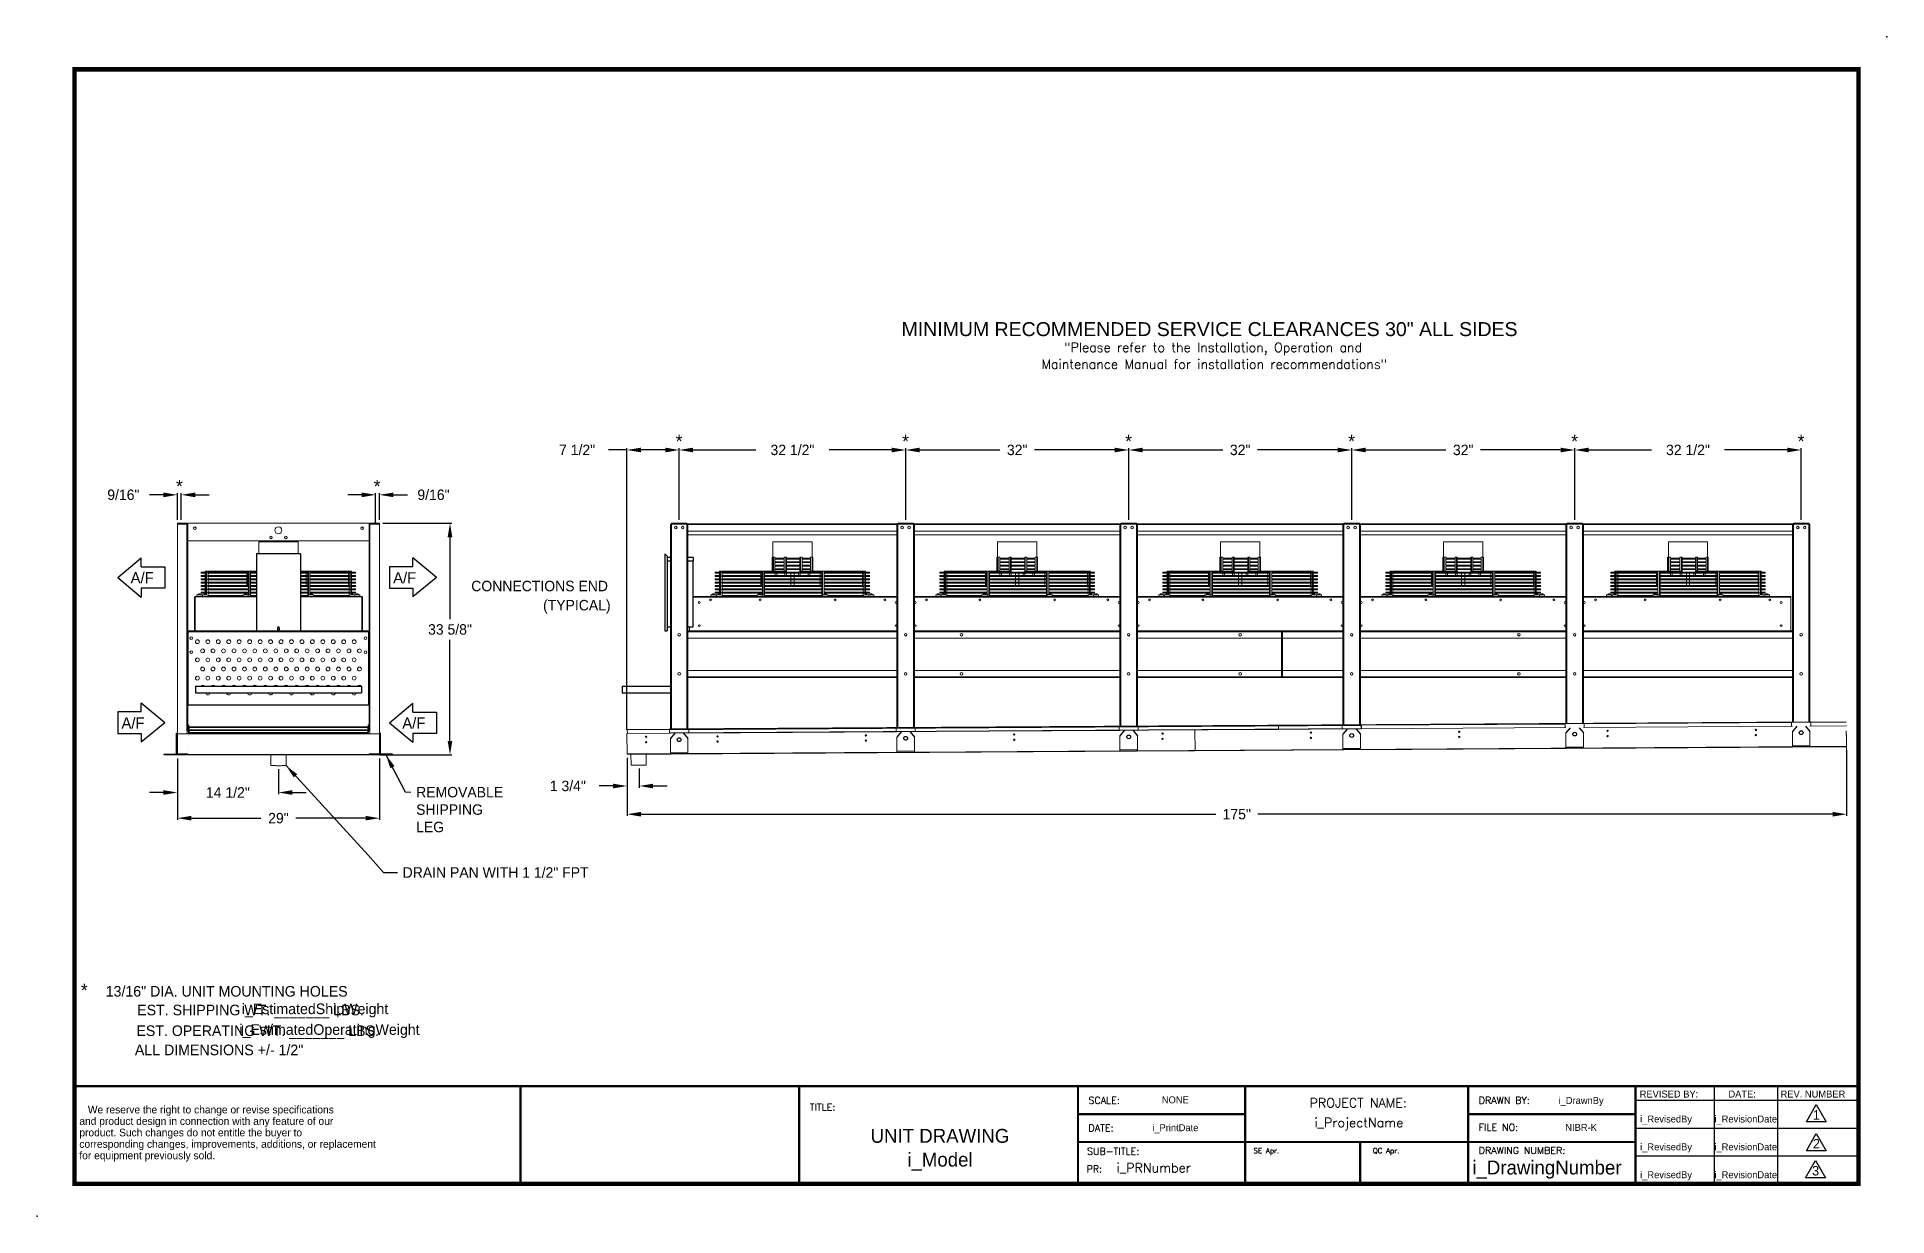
# Model space of a CAD drawing. Extents: x 6 to 271, y -23 to 146.
import ezdxf
from ezdxf.enums import TextEntityAlignment as Align

# ---------------------------------------------------------------- set-up
doc = ezdxf.new("R2010")
doc.units = 0
doc.header["$MEASUREMENT"] = 0
doc.layers.get('0').update_dxf_attribs({"linetype": 'CONTINUOUS'})
doc.layers.get('Defpoints').update_dxf_attribs({"linetype": 'CONTINUOUS'})
doc.styles.add('dimentions', font='ARIAL.TTF')
doc.styles.add('SIMPLEX', font='SIMPLEX')
doc.dimstyles.get("Standard").update_dxf_attribs({"dimtxt": 1.5, "dimasz": 2, "dimexe": 0.25, "dimexo": 0.5, "dimgap": 0.75, "dimtad": 0, "dimtih": 1, "dimtoh": 1, "dimdec": 4, "dimzin": 0, "dimdsep": 46, "dimlunit": 5, "dimtxsty": 'STANDARD', "dimcen": 0.125, "dimclrd": 1, "dimclre": 1, "dimclrt": 1, "dimadec": 0, "dimazin": 0, "dimtfac": 1, "dimtdec": 4, "dimtofl": 0, "dimtmove": 0, "dimatfit": 3, "dimfxl": 1, "dimfrac": 2, "dimtolj": 1, "dimtzin": 0, "dimarcsym": 0})

msp = doc.modelspace()

# ---------------------------------------------------------------- texts
at = {"color": 0, "lineweight": 30}
for s, height, style, p in [('MINIMUM RECOMMENDED SERVICE CLEARANCES 30" ALL SIDES', 1.99998, 'dimentions', (129.68631, 103.44892)), ('SE Apr.', 0.749993, 'SIMPLEX', (180.18161, -13.86548)), ('QC Apr.', 0.749993, 'SIMPLEX', (197.3109, -13.86548))]:
    msp.add_text(s, height=height, dxfattribs=dict(at, style=style)).set_placement(p)
at = {"color": 0, "style": 'SIMPLEX'}
for s, p in [('"Please refer to the Installation, Operation and', (174.39842, 101.16138)), ('Maintenance Manual for installation recommendations"', (174.55682, 98.75431)), ('PROJECT NAME:', (195.20741, -7.28234)), ('i_ProjectName', (195.30839, -10.12478))]:
    msp.add_text(s, height=1.3279867, dxfattribs=at).set_placement(p, align=Align.CENTER)
at = {"color": 0}
for s, height, p in [('*', 1.87063, (97.76481, 87.40646)), ('*', 1.87063, (130.26481, 87.40646)), ('*', 1.87063, (162.26482, 87.40646)), ('*', 1.87063, (194.26482, 87.40646)), ('*', 1.87063, (226.26481, 87.40646)), ('*', 1.87063, (258.76482, 87.40646)), ('*', 1.87063, (26.06567, 80.93732)), ('*', 1.87063, (54.43449, 80.93732)), ('*', 1.87063, (12.41754, 8.59911)), ('EST. SHIPPING WT. _______ LBS.', 1.5199848, (36.27932, 5.94276)), ('i_EstimatedShipWeight', 1.5217292, (45.51786, 6.1088)), ('EST. OPERATING WT. _______ LBS.', 1.5199848, (37.2886, 2.96957)), ('i_EstimatedOperatingWeight', 1.5199848, (47.59767, 3.13561)), ('ALL DIMENSIONS +/- 1/2"', 1.5199848, (31.75397, 0.21106)), ('NONE', 0.99999, (168.9697, -6.69626)), ('i_DrawnBy', 0.99999, (227.19398, -6.78205)), ('1', 1.35154, (260.95552, -9.02329)), ('UNIT DRAWING', 1.99998, (135.19615, -12.36641)), ('i_PrintDate', 0.99999, (168.9697, -10.69622)), ('NIBR-K', 0.99999, (227.19398, -10.65101)), ('i_RevisedBy', 0.99999, (239.38829, -9.44688)), ('i_RevisionDate', 0.99999, (250.82045, -9.44688)), ('i_RevisedBy', 0.99999, (239.38829, -13.44684)), ('i_RevisionDate', 0.99999, (250.82045, -13.44684)), ('2', 1.35154, (260.95552, -13.17359)), ('i_Model', 1.99998, (135.19615, -15.77508)), ('i_DrawingNumber', 1.99998, (222.29665, -16.91083)), ('3', 1.35154, (260.85067, -17.05479)), ('i_RevisedBy', 0.99999, (239.38829, -17.4468)), ('i_RevisionDate', 0.99999, (250.82045, -17.4468))]:
    msp.add_text(s, height=height, dxfattribs=at).set_placement(p, align=Align.CENTER)
for s, height, p in [('A/F', 1.59375, (19.0635, 67.96506)), ('A/F', 1.59375, (58.04627, 47.10681)), ('13/16" DIA. UNIT MOUNTING HOLES', 1.5199848, (15.48474, 8.62543)), ('REVISED BY:', 0.99999, (235.6064, -5.86122)), ('DATE:', 0.99999, (248.34057, -5.86122)), ('REV. NUMBER', 0.99999, (255.81864, -5.86122))]:
    msp.add_text(s, height=height, dxfattribs=at).set_placement(p)
at = {"color": 0, "lineweight": 30}
for s, p in [('   We reserve the right to change or revise specifications', (11.70445, -8.14669)), ('and product design in connection with any feature of our', (11.70445, -9.7915)), ('product. Such changes do not entitle the buyer to', (11.70445, -11.43631)), ('corresponding changes, improvements, additions, or replacement', (11.70445, -13.08111)), ('for equipment previously sold.', (11.70445, -14.72592))]:
    msp.add_text(s, height=1.0965375, dxfattribs=at).set_placement(p)
at = {"color": 0, "style": 'SIMPLEX'}
for s, height, p in [('TITLE:', 0.99999, (116.50733, -7.74909)), ('SCALE:', 0.99999, (156.50693, -6.7491)), ('DRAWN BY:', 0.99999, (212.50637, -6.7491)), ('DATE:', 0.99999, (156.50693, -10.74906)), ('FILE NO:', 0.99999, (212.50637, -10.65238)), ('SUB-TITLE:', 0.99999, (156.29024, -14.08915)), ('DRAWING NUMBER:', 0.99999, (212.50637, -13.96772)), ('i_PRNumber', 1.327987, (160.55975, -16.618))]:
    msp.add_text(s, height=height, dxfattribs=at).set_placement(p)
msp.add_text('PR:', height=0.99999, dxfattribs=at).set_placement((158.46593, -16.618), align=Align.RIGHT)
at = {"color": 0, "char_height": 1.5}
for s, insert, attachment_point in [('CONNECTIONS END', (67.94108, 68.31882), 1), ('(TYPICAL)', (78.24287, 65.57269), 1), ('33 5/8"', (64.88799, 61.32818), 5), ('REMOVABLE\\PSHIPPING\\PLEG', (60.02963, 38.72569), 1), ('DRAIN PAN WITH 1 1/2" FPT', (58.09359, 27.19656), 1)]:
    msp.add_mtext(s, dxfattribs=dict(at, insert=insert, attachment_point=attachment_point))

# ---------------------------------------------------------------- blocks, each defined once
blk = doc.blocks.new('*D22')
at = {"color": 7, "lineweight": -2}
for p, q in [((25.77, 42.83), (25.77, 33.99)), ((54.77, 42.83), (54.77, 33.99)), ((27.77, 34.24), (37.77, 34.24)), ((52.77, 34.24), (42.77, 34.24))]:
    blk.add_line(p, q, dxfattribs=at)
at = {"color": 7}
for points in [[(27.77, 34.57), (27.77, 33.91), (25.77, 34.24)], [(52.77, 34.57), (52.77, 33.91), (54.77, 34.24)]]:
    blk.add_solid(points, dxfattribs=at)
at = {"layer": 'Defpoints', "color": 0}
for p in [(25.77, 43.33), (54.77, 43.33), (54.77, 34.24)]:
    blk.add_point(p, dxfattribs=at)
at = {"color": 7, "insert": (40.27, 34.24), "char_height": 1.5, "attachment_point": 5}
blk.add_mtext('\\A1;29"', dxfattribs=at)
blk = doc.blocks.new('*D23')
at = {"color": 7, "lineweight": -2}
for p, q in [((25.77, 42.83), (25.77, 37.67)), ((40.27, 41.28), (40.27, 37.67)), ((23.77, 37.92), (21.77, 37.92)), ((42.27, 37.92), (44.27, 37.92))]:
    blk.add_line(p, q, dxfattribs=at)
at = {"color": 7}
for points in [[(23.77, 38.26), (23.77, 37.59), (25.77, 37.92)], [(42.27, 38.26), (42.27, 37.59), (40.27, 37.92)]]:
    blk.add_solid(points, dxfattribs=at)
at = {"layer": 'Defpoints', "color": 0}
for p in [(25.77, 43.33), (40.27, 41.78), (25.77, 37.92)]:
    blk.add_point(p, dxfattribs=at)
at = {"color": 7, "insert": (33.02, 37.92), "char_height": 1.5, "attachment_point": 5}
blk.add_mtext('\\A1;14 1/2"', dxfattribs=at)
blk = doc.blocks.new('Air Flow Arror')
for p, q in [((-1.54, 6.74), (-4.35, 3.37)), ((-1.54, 6.74), (1.26, 3.37)), ((-3.09, 3.37), (-4.35, 3.37)), ((-3.09, 3.37), (-3.09, 0)), ((0, 0), (0, 3.37)), ((0, 3.37), (1.26, 3.37)), ((-3.09, 0), (0, 0))]:
    blk.add_line(p, q)
blk.add_text('A/F', height=1.594, rotation=90).set_placement((-0.71, 0.53))
blk = doc.blocks.new('099front')
at = {"color": 0, "ltscale": 7}
for p, q in [((59.35, 106.85), (53.04, 106.85)), ((53.04, 106.85), (53.04, 95.79)), ((59.35, 106.85), (59.35, 95.79)), ((53.04, 95.79), (59.35, 95.79)), ((56.07, 96.23), (56.07, 95.98)), ((56.32, 96.23), (56.32, 95.98))]:
    blk.add_line(p, q, dxfattribs=at)
for centre, start, end in [((56.2, 96.23), 0, 180), ((56.2, 95.98), 180, 0)]:
    blk.add_arc(centre, 0.125, start, end, dxfattribs=at)
blk = doc.blocks.new('*D24')
at = {"color": 7, "lineweight": -2}
for p, q in [((52.21, 80.66), (50.21, 80.66)), ((54.21, 77.08), (54.21, 80.91)), ((54.77, 77.08), (54.77, 80.91)), ((56.77, 80.66), (58.77, 80.66))]:
    blk.add_line(p, q, dxfattribs=at)
at = {"color": 7}
for points in [[(52.21, 80.99), (52.21, 80.32), (54.21, 80.66)], [(56.77, 80.99), (56.77, 80.32), (54.77, 80.66)]]:
    blk.add_solid(points, dxfattribs=at)
at = {"layer": 'Defpoints', "color": 0}
for p in [(54.21, 80.66), (54.21, 76.58), (54.77, 76.58)]:
    blk.add_point(p, dxfattribs=at)
at = {"color": 7, "insert": (62.52, 80.66), "char_height": 1.5, "attachment_point": 5}
blk.add_mtext('\\A1;9/16"', dxfattribs=at)
blk = doc.blocks.new('*D25')
at = {"color": 7, "lineweight": -2}
for p, q in [((23.77, 80.66), (21.77, 80.66)), ((25.77, 77.08), (25.77, 80.91)), ((26.33, 77.08), (26.33, 80.91)), ((28.33, 80.66), (30.33, 80.66))]:
    blk.add_line(p, q, dxfattribs=at)
at = {"color": 7}
for points in [[(23.77, 80.99), (23.77, 80.32), (25.77, 80.66)], [(28.33, 80.99), (28.33, 80.32), (26.33, 80.66)]]:
    blk.add_solid(points, dxfattribs=at)
at = {"layer": 'Defpoints', "color": 0}
for p in [(25.77, 80.66), (25.77, 76.58), (26.33, 76.58)]:
    blk.add_point(p, dxfattribs=at)
at = {"color": 7, "insert": (18.02, 80.66), "char_height": 1.5, "attachment_point": 5}
blk.add_mtext('\\A1;9/16"', dxfattribs=at)
blk = doc.blocks.new('*D30')
at = {"color": 7, "lineweight": -2}
for p, q in [((90.3, 42.91), (90.3, 34.56)), ((265.29, 44), (265.29, 34.56)), ((92.3, 34.81), (174.79, 34.81)), ((263.29, 34.81), (180.79, 34.81))]:
    blk.add_line(p, q, dxfattribs=at)
at = {"color": 7}
for points in [[(92.3, 35.14), (92.3, 34.47), (90.3, 34.81)], [(263.29, 35.14), (263.29, 34.47), (265.29, 34.81)]]:
    blk.add_solid(points, dxfattribs=at)
at = {"layer": 'Defpoints', "color": 0}
for p in [(90.3, 43.41), (265.29, 44.5), (265.29, 34.81)]:
    blk.add_point(p, dxfattribs=at)
at = {"color": 7, "insert": (177.79, 34.81), "char_height": 1.5, "attachment_point": 5}
blk.add_mtext('\\A1;175"', dxfattribs=at)
blk = doc.blocks.new('*D31')
at = {"color": 7, "lineweight": -2}
for p, q in [((90.28, 87.1), (87.63, 87.1)), ((90.28, 46.91), (90.28, 87.35)), ((95.78, 87.1), (92.28, 87.1)), ((97.78, 77.08), (97.78, 87.35))]:
    blk.add_line(p, q, dxfattribs=at)
at = {"color": 7}
for points in [[(92.28, 87.43), (92.28, 86.76), (90.28, 87.1)], [(95.78, 87.43), (95.78, 86.76), (97.78, 87.1)]]:
    blk.add_solid(points, dxfattribs=at)
at = {"layer": 'Defpoints', "color": 0}
for p in [(97.78, 87.1), (97.78, 76.58), (90.28, 46.41)]:
    blk.add_point(p, dxfattribs=at)
at = {"color": 7, "insert": (83.13, 87.1), "char_height": 1.5, "attachment_point": 5}
blk.add_mtext('\\A1;7 1/2"', dxfattribs=at)
blk = doc.blocks.new('*D32')
at = {"color": 7, "lineweight": -2}
for p, q in [((97.78, 77.08), (97.78, 87.35)), ((99.78, 87.1), (108.78, 87.1)), ((128.28, 87.1), (119.28, 87.1)), ((130.28, 77.08), (130.28, 87.35))]:
    blk.add_line(p, q, dxfattribs=at)
at = {"color": 7}
for points in [[(99.78, 87.43), (99.78, 86.76), (97.78, 87.1)], [(128.28, 87.43), (128.28, 86.76), (130.28, 87.1)]]:
    blk.add_solid(points, dxfattribs=at)
at = {"layer": 'Defpoints', "color": 0}
for p in [(130.28, 87.1), (97.78, 76.58), (130.28, 76.58)]:
    blk.add_point(p, dxfattribs=at)
at = {"color": 7, "insert": (114.03, 87.1), "char_height": 1.5, "attachment_point": 5}
blk.add_mtext('\\A1;32 1/2"', dxfattribs=at)
blk = doc.blocks.new('*D33')
at = {"color": 7, "lineweight": -2}
for p, q in [((130.28, 77.08), (130.28, 87.35)), ((132.28, 87.1), (143.78, 87.1)), ((160.28, 87.1), (148.78, 87.1)), ((162.28, 77.08), (162.28, 87.35))]:
    blk.add_line(p, q, dxfattribs=at)
at = {"color": 7}
for points in [[(132.28, 87.43), (132.28, 86.76), (130.28, 87.1)], [(160.28, 87.43), (160.28, 86.76), (162.28, 87.1)]]:
    blk.add_solid(points, dxfattribs=at)
at = {"layer": 'Defpoints', "color": 0}
for p in [(162.28, 87.1), (130.28, 76.58), (162.28, 76.58)]:
    blk.add_point(p, dxfattribs=at)
at = {"color": 7, "insert": (146.28, 87.1), "char_height": 1.5, "attachment_point": 5}
blk.add_mtext('\\A1;32"', dxfattribs=at)
blk = doc.blocks.new('*D34')
at = {"color": 7, "lineweight": -2}
for p, q in [((162.28, 77.08), (162.28, 87.35)), ((164.28, 87.1), (175.78, 87.1)), ((192.28, 87.1), (180.78, 87.1)), ((194.28, 77.08), (194.28, 87.35))]:
    blk.add_line(p, q, dxfattribs=at)
at = {"color": 7}
for points in [[(164.28, 87.43), (164.28, 86.76), (162.28, 87.1)], [(192.28, 87.43), (192.28, 86.76), (194.28, 87.1)]]:
    blk.add_solid(points, dxfattribs=at)
at = {"layer": 'Defpoints', "color": 0}
for p in [(194.28, 87.1), (162.28, 76.58), (194.28, 76.58)]:
    blk.add_point(p, dxfattribs=at)
at = {"color": 7, "insert": (178.28, 87.1), "char_height": 1.5, "attachment_point": 5}
blk.add_mtext('\\A1;32"', dxfattribs=at)
blk = doc.blocks.new('*D35')
at = {"color": 7, "lineweight": -2}
for p, q in [((194.28, 77.08), (194.28, 87.35)), ((196.28, 87.1), (207.78, 87.1)), ((224.28, 87.1), (212.78, 87.1)), ((226.28, 77.08), (226.28, 87.35))]:
    blk.add_line(p, q, dxfattribs=at)
at = {"color": 7}
for points in [[(196.28, 87.43), (196.28, 86.76), (194.28, 87.1)], [(224.28, 87.43), (224.28, 86.76), (226.28, 87.1)]]:
    blk.add_solid(points, dxfattribs=at)
at = {"layer": 'Defpoints', "color": 0}
for p in [(226.28, 87.1), (194.28, 76.58), (226.28, 76.58)]:
    blk.add_point(p, dxfattribs=at)
at = {"color": 7, "insert": (210.28, 87.1), "char_height": 1.5, "attachment_point": 5}
blk.add_mtext('\\A1;32"', dxfattribs=at)
blk = doc.blocks.new('*D36')
at = {"color": 7, "lineweight": -2}
for p, q in [((226.28, 77.08), (226.28, 87.35)), ((228.28, 87.1), (237.28, 87.1)), ((256.78, 87.1), (247.78, 87.1)), ((258.78, 77.08), (258.78, 87.35))]:
    blk.add_line(p, q, dxfattribs=at)
at = {"color": 7}
for points in [[(228.28, 87.43), (228.28, 86.76), (226.28, 87.1)], [(256.78, 87.43), (256.78, 86.76), (258.78, 87.1)]]:
    blk.add_solid(points, dxfattribs=at)
at = {"layer": 'Defpoints', "color": 0}
for p in [(258.78, 87.1), (226.28, 76.58), (258.78, 76.58)]:
    blk.add_point(p, dxfattribs=at)
at = {"color": 7, "insert": (242.53, 87.1), "char_height": 1.5, "attachment_point": 5}
blk.add_mtext('\\A1;32 1/2"', dxfattribs=at)
blk = doc.blocks.new('*D37')
at = {"color": 7, "lineweight": -2}
for p, q in [((90.3, 42.41), (90.3, 38.61)), ((92.04, 41.35), (92.04, 38.61)), ((88.3, 38.86), (86.3, 38.86)), ((94.04, 38.86), (96.04, 38.86))]:
    blk.add_line(p, q, dxfattribs=at)
at = {"color": 7}
for points in [[(88.3, 39.19), (88.3, 38.52), (90.3, 38.86)], [(94.04, 39.19), (94.04, 38.52), (92.04, 38.86)]]:
    blk.add_solid(points, dxfattribs=at)
at = {"layer": 'Defpoints', "color": 0}
for p in [(90.3, 42.91), (92.04, 41.85), (90.3, 38.86)]:
    blk.add_point(p, dxfattribs=at)
at = {"color": 7, "insert": (81.8, 38.86), "char_height": 1.5, "attachment_point": 5}
blk.add_mtext('\\A1;1 3/4"', dxfattribs=at)

# ---------------------------------------------------------------- dimensions: what is measured, and where the dimension line sits
at = {"color": 0}
for base, p1, p2, picture, middle in [((97.7767, 87.09757), (90.27684, 46.40659), (97.7767, 76.57818), '*D31', (83.12898, 87.09757)), ((54.20618, 80.65685), (54.76868, 76.57818), (54.20618, 76.57818), '*D24', (62.51868, 80.65685)), ((54.76868, 34.23871), (25.76868, 43.32818), (54.76868, 43.32818), '*D22', (40.26868, 34.23871))]:
    dim = msp.add_linear_dim(base=base, p1=p1, p2=p2, dimstyle='Standard', override={"dimpost": '"', "dimclrd": 7, "dimclre": 7, "dimclrt": 7}, dxfattribs=at)
    dim.commit()
    dim.dimension.update_dxf_attribs({"geometry": picture, "text_midpoint": middle, "dimtype": 160})
for base, p1, p2, picture, middle in [((130.2767, 87.09757), (97.7767, 76.57818), (130.2767, 76.57818), '*D32', (114.0267, 87.09757)), ((162.2767, 87.09757), (130.2767, 76.57818), (162.2767, 76.57818), '*D33', (146.2767, 87.09757)), ((194.2767, 87.09757), (162.2767, 76.57818), (194.2767, 76.57818), '*D34', (178.2767, 87.09757)), ((226.2767, 87.09757), (194.2767, 76.57818), (226.2767, 76.57818), '*D35', (210.2767, 87.09757)), ((258.7767, 87.09757), (226.2767, 76.57818), (258.7767, 76.57818), '*D36', (242.5267, 87.09757)), ((25.76868, 80.65685), (26.33118, 76.57818), (25.76868, 76.57818), '*D25', (18.01868, 80.65685)), ((25.76868, 37.92214), (40.26868, 41.77751), (25.76868, 43.32818), '*D23', (33.01868, 37.92214)), ((90.29547, 38.85739), (92.03869, 41.85494), (90.29547, 42.90664), '*D37', (81.79547, 38.85739)), ((265.29209, 34.80737), (90.29547, 43.40664), (265.29209, 44.49603), '*D30', (177.79378, 34.80737))]:
    dim = msp.add_linear_dim(base=base, p1=p1, p2=p2, dimstyle='Standard', override={"dimpost": '"', "dimclrd": 7, "dimclre": 7, "dimclrt": 7}, dxfattribs=at)
    dim.commit()
    dim.dimension.update_dxf_attribs({"geometry": picture, "text_midpoint": middle})

# ---------------------------------------------------------------- linework, layer by layer
at = {"color": 0}
for p, q in [((54.20618, 76.57818), (54.20618, 77.71236)), ((55.26868, 76.57818), (65.13799, 76.57818)), ((64.88799, 74.57818), (64.88799, 62.82818)), ((17.2214, 68.79614), (20.58909, 71.60245)), ((20.58909, 70.33961), (20.58909, 71.60245)), ((20.58909, 70.33961), (23.95679, 70.33961)), ((23.95679, 70.33961), (23.95679, 67.25267)), ((17.2214, 68.79614), (20.58909, 65.98984)), ((23.95679, 67.25267), (20.58909, 67.25267)), ((20.58909, 67.25267), (20.58909, 65.98984)), ((64.88799, 45.32818), (64.88799, 59.82818)), ((28.36868, 53.19111), (52.16868, 53.19111)), ((28.36868, 53.19111), (28.36868, 52.21168)), ((52.16868, 53.19111), (52.16868, 52.21168)), ((28.36868, 52.21168), (52.16868, 52.21168)), ((56.20416, 47.93789), (59.57186, 50.7442)), ((59.57186, 49.48136), (59.57186, 50.7442)), ((56.20416, 47.93789), (59.57186, 45.13159)), ((59.57186, 49.48136), (62.93956, 49.48136)), ((62.93956, 49.48136), (62.93956, 46.39443)), ((260.14511, 48.01833), (96.39827, 47.00125)), ((25.64368, 43.45318), (25.64368, 46.45318)), ((25.64368, 46.45318), (25.76868, 46.45318)), ((54.89368, 46.45318), (54.76868, 46.45318)), ((54.89368, 43.45318), (54.89368, 46.45318)), ((62.93956, 46.39443), (59.57186, 46.39443)), ((59.57186, 46.39443), (59.57186, 45.13159)), ((96.39827, 47.00125), (96.39854, 46.95706)), ((96.39854, 46.95706), (195.64663, 47.57352)), ((195.64981, 47.06109), (96.5267, 46.44541)), ((97.13724, 46.42989), (96.5267, 45.68414)), ((98.41615, 46.42989), (99.0267, 45.68414)), ((129.63724, 46.63176), (129.0267, 45.88601)), ((130.91616, 46.63176), (131.5267, 45.88601)), ((161.63724, 46.83052), (161.0267, 46.08477)), ((162.91615, 46.83052), (163.5267, 46.08477)), ((193.63724, 47.02928), (193.0267, 46.28353)), ((194.91615, 47.02928), (195.5267, 46.28353)), ((195.64663, 47.57352), (195.64981, 47.06109)), ((225.63724, 47.22804), (225.0267, 46.4823)), ((226.91615, 47.22804), (227.5267, 46.4823)), ((258.13724, 47.42991), (257.5267, 46.68416)), ((259.41615, 47.42991), (260.0267, 46.68416)), ((23.89368, 43.32818), (23.89368, 43.45318)), ((23.89368, 43.45318), (25.64368, 43.45318)), ((25.76868, 43.32818), (23.89368, 43.32818)), ((54.76868, 43.32818), (56.64368, 43.32818)), ((56.64368, 43.45318), (54.89368, 43.45318)), ((55.26868, 43.32818), (65.13799, 43.32818)), ((56.64368, 43.32818), (56.64368, 43.45318)), ((96.5267, 43.49635), (260.0267, 44.5119)), ((260.0267, 44.4609), (96.5267, 43.44535)), ((99.0267, 43.63647), (96.5267, 43.59549)), ((96.5267, 43.47049), (96.5267, 43.41948)), ((131.5267, 43.83834), (129.0267, 43.79735)), ((129.0267, 43.67235), (129.0267, 43.62135)), ((163.5267, 44.0371), (161.0267, 43.99611)), ((161.0267, 43.87111), (161.0267, 43.82011)), ((195.5267, 44.23586), (193.0267, 44.19488)), ((193.0267, 44.06988), (193.0267, 44.01887)), ((227.5267, 44.43463), (225.0267, 44.39364)), ((225.0267, 44.26864), (225.0267, 44.21763)), ((260.0267, 44.63649), (257.5267, 44.5955)), ((257.5267, 44.4705), (257.5267, 44.4195)), ((260.0267, 44.5119), (260.0267, 44.4609)), ((75.00775, -18.24898), (75.00775, -4.24912)), ((115.00735, -18.24898), (115.00735, -4.24912)), ((155.00695, -4.24912), (235.00615, -4.24912)), ((155.00695, -18.24898), (155.00695, -4.24912)), ((179.00671, -4.24912), (179.00671, -18.24898)), ((211.00639, -4.24912), (211.00639, -12.24904)), ((235.00615, -4.24912), (235.00615, -18.24898)), ((235.00615, -4.24912), (267.00583, -4.24912)), ((235.00615, -4.24912), (235.00615, -6.2491)), ((246.29697, -4.24912), (246.29697, -10.24906)), ((255.38999, -4.24912), (255.38999, -10.24906)), ((235.00615, -6.2491), (267.00583, -6.2491)), ((179.00671, -8.24908), (155.00695, -8.24908)), ((211.00639, -8.24908), (235.00615, -8.24908)), ((211.00639, -12.24904), (211.00639, -8.24908)), ((235.00615, -10.24906), (267.00583, -10.24906)), ((246.29697, -8.24908), (246.29697, -14.24902)), ((255.38999, -8.24908), (255.38999, -14.24902)), ((235.00615, -12.24904), (155.00695, -12.24904)), ((195.50654, -12.24904), (195.50654, -18.24898)), ((211.00639, -12.24904), (211.00639, -18.24898)), ((246.29697, -12.24904), (246.29697, -18.24898)), ((255.38999, -12.24904), (255.38999, -18.24898)), ((235.00615, -14.24902), (267.00583, -14.24902)), ((235.00615, -18.24898), (267.00583, -18.24898))]:
    msp.add_line(p, q, dxfattribs=at)
at = {"color": 0, "linetype": 'Continuous', "lineweight": 15}
for p, q in [((25.76868, 76.57818), (25.76868, 76.44368)), ((27.13318, 76.57818), (25.76868, 76.57818)), ((27.13318, 76.44368), (25.76868, 76.44368)), ((25.76868, 76.44268), (25.76868, 43.46368)), ((27.13318, 76.44268), (25.76868, 76.44268)), ((27.13318, 76.44368), (27.13318, 76.57818)), ((27.13318, 76.44268), (27.26868, 76.44268)), ((27.13318, 76.44268), (27.13318, 46.71734)), ((53.26868, 76.57818), (27.26868, 76.57818)), ((27.26868, 76.57818), (27.26868, 76.44268)), ((27.26868, 46.58185), (27.26868, 76.44268)), ((53.26868, 76.44268), (53.26868, 76.57818)), ((53.26868, 76.44268), (53.40418, 76.44268)), ((53.26868, 46.58185), (53.26868, 76.44268)), ((53.40418, 76.57818), (53.40418, 76.44368)), ((53.40418, 76.57818), (54.76868, 76.57818)), ((53.40418, 76.44368), (54.76868, 76.44368)), ((53.40418, 76.44268), (54.76868, 76.44268)), ((53.40418, 46.71734), (53.40418, 76.44268)), ((54.76868, 76.57818), (54.76868, 76.44368)), ((54.76868, 76.44268), (54.76868, 43.46368)), ((96.5267, 76.44268), (96.5267, 47.00205)), ((96.5267, 76.44268), (96.6612, 76.44268)), ((96.6612, 76.44268), (96.6612, 47.00289)), ((96.6622, 76.44268), (96.6612, 76.44268)), ((96.6622, 76.57818), (96.6622, 76.44368)), ((96.6622, 76.57818), (98.89119, 76.57818)), ((96.6622, 76.44368), (98.89119, 76.44368)), ((96.6622, 76.44268), (96.6622, 76.44368)), ((96.6622, 76.44268), (98.89119, 76.44268)), ((96.6622, 47.00289), (96.6622, 76.44268)), ((98.89119, 76.57818), (98.89119, 76.44368)), ((98.89119, 76.49439), (129.1622, 76.49439)), ((98.89119, 76.44268), (98.89119, 76.44368)), ((98.8922, 76.44268), (98.89119, 76.44268)), ((98.89119, 47.01674), (98.89119, 76.44268)), ((98.8922, 76.44268), (98.8922, 47.01674)), ((99.0267, 76.44268), (98.8922, 76.44268)), ((99.0267, 76.44268), (99.0267, 47.01758)), ((99.0267, 76.38968), (129.0267, 76.38968)), ((99.0267, 75.46093), (129.0267, 75.46093)), ((99.0267, 74.89885), (104.83919, 74.89885)), ((105.2142, 74.89885), (122.8392, 74.89885)), ((123.2142, 74.89885), (129.0267, 74.89885)), ((129.0267, 76.44268), (129.1612, 76.44268)), ((129.0267, 76.44268), (129.0267, 47.20392)), ((129.1612, 76.44268), (129.1612, 47.20475)), ((129.1622, 76.44268), (129.1612, 76.44268)), ((129.1622, 76.57818), (129.1622, 76.44368)), ((129.1622, 76.57818), (131.3912, 76.57818)), ((129.1622, 76.44368), (131.3912, 76.44368)), ((129.1622, 76.44268), (129.1622, 76.44368)), ((129.1622, 76.44268), (131.3912, 76.44268)), ((129.1622, 47.20476), (129.1622, 76.44268)), ((131.3912, 76.57818), (131.3912, 76.44368)), ((131.3912, 76.49439), (161.1622, 76.49439)), ((131.3912, 76.44268), (131.3912, 76.44368)), ((131.3922, 76.44268), (131.3912, 76.44268)), ((131.3912, 47.2186), (131.3912, 76.44268)), ((131.5267, 76.44268), (131.3922, 76.44268)), ((131.3922, 76.44268), (131.3922, 47.21861)), ((131.5267, 76.44268), (131.5267, 47.21945)), ((131.5267, 76.38968), (161.0267, 76.38968)), ((131.5267, 75.46093), (161.0267, 75.46093)), ((131.5267, 74.89885), (137.3392, 74.89885)), ((137.7142, 74.89885), (154.8392, 74.89885)), ((155.2142, 74.89885), (161.0267, 74.89885)), ((161.0267, 76.44268), (161.0267, 47.40268)), ((161.0267, 76.44268), (161.1612, 76.44268)), ((161.1612, 76.44268), (161.1612, 47.40351)), ((161.1622, 76.44268), (161.1612, 76.44268)), ((161.1622, 76.57818), (161.1622, 76.44368)), ((161.1622, 76.57818), (163.3912, 76.57818)), ((161.1622, 76.44368), (163.3912, 76.44368)), ((161.1622, 76.44268), (161.1622, 76.44368)), ((161.1622, 76.44268), (163.3912, 76.44268)), ((161.1622, 47.40352), (161.1622, 76.44268)), ((163.3912, 76.57818), (163.3912, 76.44368)), ((163.3912, 76.49439), (178.2767, 76.49439)), ((163.3912, 76.44268), (163.3912, 76.44368)), ((163.3922, 76.44268), (163.3912, 76.44268)), ((163.3912, 47.41737), (163.3912, 76.44268)), ((163.5267, 76.44268), (163.3922, 76.44268)), ((163.3922, 76.44268), (163.3922, 47.41737)), ((163.5267, 76.44268), (163.5267, 47.41821)), ((163.5267, 76.38968), (193.0267, 76.38968)), ((163.5267, 75.46093), (193.0267, 75.46093)), ((163.5267, 74.89885), (169.3392, 74.89885)), ((169.7142, 74.89885), (186.8392, 74.89885)), ((178.2767, 76.49439), (178.2767, 76.45276)), ((178.2767, 76.49439), (193.1622, 76.49439)), ((178.2767, 76.49439), (178.2767, 76.45276)), ((187.2142, 74.89885), (193.0267, 74.89885)), ((193.0267, 76.44268), (193.0267, 47.60144)), ((193.0267, 76.44268), (193.1612, 76.44268)), ((193.1612, 76.44268), (193.1612, 47.60228)), ((193.1622, 76.44268), (193.1612, 76.44268)), ((193.1622, 76.57818), (193.1622, 76.44368)), ((193.1622, 76.57818), (195.3912, 76.57818)), ((193.1622, 76.44368), (195.3912, 76.44368)), ((193.1622, 76.44268), (193.1622, 76.44368)), ((193.1622, 76.44268), (195.3912, 76.44268)), ((193.1622, 47.60228), (193.1622, 76.44268)), ((195.3912, 76.57818), (195.3912, 76.44368)), ((195.3912, 76.49439), (225.1622, 76.49439)), ((195.3912, 76.44268), (195.3912, 76.44368)), ((195.3922, 76.44268), (195.3912, 76.44268)), ((195.3912, 47.61613), (195.3912, 76.44268)), ((195.5267, 76.44268), (195.3922, 76.44268)), ((195.3922, 76.44268), (195.3922, 47.61613)), ((195.5267, 76.44268), (195.5267, 47.61697)), ((195.5267, 76.38968), (225.0267, 76.38968)), ((195.5267, 75.46093), (225.0267, 75.46093)), ((195.5267, 74.89885), (201.3392, 74.89885)), ((201.7142, 74.89885), (218.8392, 74.89885)), ((219.2142, 74.89885), (225.0267, 74.89885)), ((225.0267, 76.44268), (225.0267, 47.8002)), ((225.0267, 76.44268), (225.1612, 76.44268)), ((225.1612, 76.44268), (225.1612, 47.80104)), ((225.1622, 76.44268), (225.1612, 76.44268)), ((225.1622, 76.57818), (225.1622, 76.44368)), ((225.1622, 76.57818), (227.3912, 76.57818)), ((225.1622, 76.44368), (227.3912, 76.44368)), ((225.1622, 76.44268), (225.1622, 76.44368)), ((225.1622, 76.44268), (227.3912, 76.44268)), ((225.1622, 47.80104), (225.1622, 76.44268)), ((227.3912, 76.57818), (227.3912, 76.44368)), ((227.3912, 76.49439), (257.6622, 76.49439)), ((227.3912, 76.44268), (227.3912, 76.44368)), ((227.3912, 47.81489), (227.3912, 76.44268)), ((227.3922, 76.44268), (227.3912, 76.44268)), ((227.5267, 76.44268), (227.3922, 76.44268)), ((227.3922, 76.44268), (227.3922, 47.81489)), ((227.5267, 76.44268), (227.5267, 47.81573)), ((227.5267, 76.38968), (257.5267, 76.38968)), ((227.5267, 75.46093), (257.5267, 75.46093)), ((227.5267, 74.89885), (233.3392, 74.89885)), ((233.7142, 74.89885), (251.3392, 74.89885)), ((251.7142, 74.89885), (257.5267, 74.89885)), ((257.5267, 76.44268), (257.5267, 48.00207)), ((257.5267, 76.44268), (257.6612, 76.44268)), ((257.6612, 76.44268), (257.6612, 48.0029)), ((257.6622, 76.44268), (257.6612, 76.44268)), ((257.6622, 76.57818), (257.6622, 76.44368)), ((257.6622, 76.57818), (259.8912, 76.57818)), ((257.6622, 76.44368), (259.8912, 76.44368)), ((257.6622, 76.44268), (257.6622, 76.44368)), ((257.6622, 76.44268), (259.8912, 76.44268)), ((257.6622, 48.00291), (257.6622, 76.44268)), ((259.8912, 76.57818), (259.8912, 76.44368)), ((259.8912, 76.44268), (259.8912, 76.44368)), ((259.8912, 48.01676), (259.8912, 76.44268)), ((259.8922, 76.44268), (259.8912, 76.44268)), ((260.0267, 76.44268), (259.8922, 76.44268)), ((259.8922, 76.44268), (259.8922, 48.01676)), ((260.0267, 76.44268), (260.0267, 48.0176)), ((27.26868, 74.07818), (53.26868, 74.07818)), ((43.08118, 73.88918), (37.45618, 73.88918)), ((40.02977, 73.98186), (39.195, 74.07818)), ((40.04088, 74.07818), (40.02977, 73.98186)), ((40.5076, 73.98186), (40.49648, 74.07818)), ((41.34236, 74.07818), (40.5076, 73.98186)), ((111.10949, 71.69818), (111.10949, 69.70318)), ((111.20286, 71.69818), (111.10949, 71.69818)), ((111.29624, 71.69818), (111.20286, 71.69818)), ((111.20286, 71.69818), (111.20286, 69.70318)), ((115.10299, 73.88918), (111.2142, 73.88918)), ((111.29624, 71.69818), (111.29624, 69.70318)), ((111.52166, 71.69818), (111.29624, 71.69818)), ((111.52166, 71.54736), (111.52166, 71.69818)), ((113.08245, 71.69818), (112.85702, 71.69818)), ((112.85702, 71.69818), (112.85702, 69.70318)), ((113.08245, 71.69818), (113.08245, 69.70318)), ((113.17583, 71.69818), (113.08245, 71.69818)), ((113.17583, 71.54736), (113.17583, 71.69818)), ((116.8392, 73.88918), (115.10299, 73.88918)), ((115.10299, 71.5483), (115.10299, 71.69818)), ((115.10299, 71.69818), (115.19637, 71.69818)), ((115.19637, 71.69818), (115.19637, 69.70318)), ((115.4218, 71.69818), (115.19637, 71.69818)), ((115.4218, 71.69818), (115.4218, 69.70318)), ((116.62511, 71.5483), (116.62511, 71.69818)), ((116.62511, 71.69818), (116.85053, 71.69818)), ((116.85053, 71.69818), (116.85053, 69.70318)), ((116.94391, 71.69818), (116.85053, 71.69818)), ((116.94391, 71.69818), (116.94391, 69.70318)), ((143.35948, 71.69818), (143.35948, 69.70318)), ((143.45286, 71.69818), (143.35948, 71.69818)), ((143.54623, 71.69818), (143.45286, 71.69818)), ((143.45286, 71.69818), (143.45286, 69.70318)), ((147.353, 73.88918), (143.4642, 73.88918)), ((143.54623, 71.69818), (143.54623, 69.70318)), ((143.77166, 71.69818), (143.54623, 71.69818)), ((143.77166, 71.54736), (143.77166, 71.69818)), ((145.33245, 71.69818), (145.10703, 71.69818)), ((145.10703, 71.69818), (145.10703, 69.70318)), ((145.33245, 71.69818), (145.33245, 69.70318)), ((145.42583, 71.69818), (145.33245, 71.69818)), ((145.42583, 71.54736), (145.42583, 71.69818)), ((149.0892, 73.88918), (147.353, 73.88918)), ((147.353, 71.5483), (147.353, 71.69818)), ((147.353, 71.69818), (147.44637, 71.69818)), ((147.44637, 71.69818), (147.44637, 69.70318)), ((147.6718, 71.69818), (147.44637, 71.69818)), ((147.6718, 71.69818), (147.6718, 69.70318)), ((148.87511, 71.5483), (148.87511, 71.69818)), ((148.87511, 71.69818), (149.10054, 71.69818)), ((149.10054, 71.69818), (149.10054, 69.70318)), ((149.19391, 71.69818), (149.10054, 71.69818)), ((149.19391, 71.69818), (149.19391, 69.70318)), ((175.35949, 71.69818), (175.35949, 69.70318)), ((175.45286, 71.69818), (175.35949, 71.69818)), ((175.54624, 71.69818), (175.45286, 71.69818)), ((175.45286, 71.69818), (175.45286, 69.70318)), ((179.35299, 73.88918), (175.4642, 73.88918)), ((175.54624, 71.69818), (175.54624, 69.70318)), ((175.77166, 71.69818), (175.54624, 71.69818)), ((175.77166, 71.54736), (175.77166, 71.69818)), ((177.33245, 71.69818), (177.10703, 71.69818)), ((177.10703, 71.69818), (177.10703, 69.70318)), ((177.33245, 71.69818), (177.33245, 69.70318)), ((177.42583, 71.69818), (177.33245, 71.69818)), ((177.42583, 71.54736), (177.42583, 71.69818)), ((181.0892, 73.88918), (179.35299, 73.88918)), ((179.35299, 71.5483), (179.35299, 71.69818)), ((179.35299, 71.69818), (179.44637, 71.69818)), ((179.44637, 71.69818), (179.44637, 69.70318)), ((179.6718, 71.69818), (179.44637, 71.69818)), ((179.6718, 71.69818), (179.6718, 69.70318)), ((180.87511, 71.5483), (180.87511, 71.69818)), ((180.87511, 71.69818), (181.10053, 71.69818)), ((181.10053, 71.69818), (181.10053, 69.70318)), ((181.19391, 71.69818), (181.10053, 71.69818)), ((181.19391, 71.69818), (181.19391, 69.70318)), ((207.35948, 71.69818), (207.35948, 69.70318)), ((207.45286, 71.69818), (207.35948, 71.69818)), ((207.54623, 71.69818), (207.45286, 71.69818)), ((207.45286, 71.69818), (207.45286, 69.70318)), ((211.35299, 73.88918), (207.4642, 73.88918)), ((207.54623, 71.69818), (207.54623, 69.70318)), ((207.77166, 71.69818), (207.54623, 71.69818)), ((207.77166, 71.54736), (207.77166, 71.69818)), ((209.33245, 71.69818), (209.10703, 71.69818)), ((209.10703, 71.69818), (209.10703, 69.70318)), ((209.33245, 71.69818), (209.33245, 69.70318)), ((209.42583, 71.69818), (209.33245, 71.69818)), ((209.42583, 71.54736), (209.42583, 71.69818)), ((213.0892, 73.88918), (211.35299, 73.88918)), ((211.35299, 71.5483), (211.35299, 71.69818)), ((211.35299, 71.69818), (211.44637, 71.69818)), ((211.44637, 71.69818), (211.44637, 69.70318)), ((211.6718, 71.69818), (211.44637, 71.69818)), ((211.6718, 71.69818), (211.6718, 69.70318)), ((212.87511, 71.5483), (212.87511, 71.69818)), ((212.87511, 71.69818), (213.10054, 71.69818)), ((213.10054, 71.69818), (213.10054, 69.70318)), ((213.19391, 71.69818), (213.10054, 71.69818)), ((213.19391, 71.69818), (213.19391, 69.70318)), ((239.60948, 71.69818), (239.60948, 69.70318)), ((239.70286, 71.69818), (239.60948, 71.69818)), ((239.79623, 71.69818), (239.70286, 71.69818)), ((239.70286, 71.69818), (239.70286, 69.70318)), ((243.603, 73.88918), (239.7142, 73.88918)), ((239.79623, 71.69818), (239.79623, 69.70318)), ((240.02166, 71.69818), (239.79623, 71.69818)), ((240.02166, 71.54736), (240.02166, 71.69818)), ((241.58245, 71.69818), (241.35703, 71.69818)), ((241.35703, 71.69818), (241.35703, 69.70318)), ((241.58245, 71.69818), (241.58245, 69.70318)), ((241.67583, 71.69818), (241.58245, 71.69818)), ((241.67583, 71.54736), (241.67583, 71.69818)), ((245.3392, 73.88918), (243.603, 73.88918)), ((243.603, 71.5483), (243.603, 71.69818)), ((243.603, 71.69818), (243.69637, 71.69818)), ((243.69637, 71.69818), (243.69637, 69.70318)), ((243.9218, 71.69818), (243.69637, 71.69818)), ((243.9218, 71.69818), (243.9218, 69.70318)), ((245.12511, 71.5483), (245.12511, 71.69818)), ((245.12511, 71.69818), (245.35054, 71.69818)), ((245.35054, 71.69818), (245.35054, 69.70318)), ((245.44391, 71.69818), (245.35054, 71.69818)), ((245.44391, 71.69818), (245.44391, 69.70318)), ((29.87504, 69.5483), (29.22857, 69.5483)), ((29.22857, 69.4283), (29.87504, 69.4283)), ((29.87504, 69.06963), (29.22857, 69.06963)), ((29.78166, 69.70318), (29.78166, 69.5483)), ((29.87504, 69.70318), (29.78166, 69.70318)), ((29.78166, 69.4283), (29.78166, 69.06963)), ((29.96841, 69.70318), (29.87504, 69.70318)), ((29.87504, 69.70318), (29.87504, 66.32218)), ((29.96841, 69.70318), (29.96841, 66.32218)), ((35.96349, 69.70318), (29.96841, 69.70318)), ((30.16482, 69.4283), (35.96349, 69.4283)), ((35.96349, 69.5483), (30.16488, 69.5483)), ((35.96349, 69.06963), (30.16488, 69.06963)), ((30.19384, 69.06963), (30.19384, 69.4283)), ((35.73807, 69.4283), (35.73807, 69.06963)), ((35.83144, 69.06963), (35.83144, 69.4283)), ((36.18892, 69.70318), (35.96349, 69.70318)), ((35.96349, 69.70318), (35.96349, 66.32218)), ((36.18892, 69.70318), (36.18892, 66.32218)), ((37.11243, 69.70318), (36.18892, 69.70318)), ((36.27027, 69.4283), (37.11243, 69.4283)), ((37.11243, 69.5483), (36.2704, 69.5483)), ((37.11243, 69.06963), (36.2704, 69.06963)), ((36.28229, 69.06963), (36.28229, 69.4283)), ((43.42493, 69.70318), (44.57387, 69.70318)), ((44.49355, 69.5483), (43.42493, 69.5483)), ((43.42493, 69.4283), (44.49355, 69.4283)), ((44.49355, 69.06963), (43.42493, 69.06963)), ((44.25507, 69.06963), (44.25507, 69.4283)), ((44.4805, 69.06963), (44.4805, 69.4283)), ((44.57387, 69.70318), (44.57387, 66.32218)), ((44.7993, 69.70318), (44.57387, 69.70318)), ((44.7993, 69.70318), (44.7993, 66.43027)), ((44.7993, 69.70318), (50.66233, 69.70318)), ((50.46842, 69.5483), (44.7993, 69.5483)), ((44.7993, 69.4283), (50.46842, 69.4283)), ((50.46842, 69.06963), (44.7993, 69.06963)), ((50.34352, 69.06963), (50.34352, 69.4283)), ((50.4369, 69.06963), (50.4369, 69.4283)), ((50.66233, 69.70318), (50.66233, 66.32218)), ((50.7557, 69.70318), (50.66233, 69.70318)), ((50.7557, 69.70318), (50.7557, 66.32218)), ((51.3088, 69.5483), (50.7557, 69.5483)), ((50.7557, 69.4283), (51.3088, 69.4283)), ((51.3088, 69.06963), (50.7557, 69.06963)), ((103.63305, 69.5483), (102.98658, 69.5483)), ((102.98658, 69.4283), (103.63305, 69.4283)), ((103.63305, 69.06963), (102.98658, 69.06963)), ((103.53968, 69.70318), (103.53968, 69.5483)), ((103.63305, 69.70318), (103.53968, 69.70318)), ((103.53968, 69.4283), (103.53968, 69.06963)), ((103.72643, 69.70318), (103.63305, 69.70318)), ((103.63305, 69.70318), (103.63305, 66.32218)), ((103.72643, 69.70318), (103.72643, 66.32218)), ((109.72151, 69.70318), (103.72643, 69.70318)), ((103.92283, 69.4283), (109.72151, 69.4283)), ((109.72151, 69.5483), (103.9229, 69.5483)), ((109.72151, 69.06963), (103.9229, 69.06963)), ((103.95185, 69.06963), (103.95185, 69.4283)), ((109.49608, 69.4283), (109.49608, 69.06963)), ((109.58946, 69.06963), (109.58946, 69.4283)), ((109.94694, 69.70318), (109.72151, 69.70318)), ((109.72151, 69.70318), (109.72151, 66.32218)), ((109.94694, 69.70318), (109.94694, 66.32218)), ((113.08245, 69.70318), (109.94694, 69.70318)), ((110.02829, 69.4283), (118.25157, 69.4283)), ((118.25157, 69.5483), (110.02842, 69.5483)), ((118.25157, 69.06963), (110.02842, 69.06963)), ((110.04031, 69.06963), (110.04031, 69.4283)), ((112.85702, 71.5483), (111.52166, 71.5483)), ((111.52166, 71.04736), (111.52166, 71.42923)), ((111.52166, 71.4283), (112.85702, 71.4283)), ((112.85702, 71.0483), (111.52166, 71.0483)), ((111.52166, 70.54736), (111.52166, 70.92923)), ((111.52166, 70.9283), (112.85702, 70.9283)), ((112.85702, 70.5483), (111.52166, 70.5483)), ((111.52166, 70.04736), (111.52166, 70.42923)), ((111.52166, 70.4283), (112.85702, 70.4283)), ((112.85702, 70.0483), (111.52166, 70.0483)), ((111.52166, 69.70318), (111.52166, 69.92923)), ((111.52166, 69.9283), (112.85702, 69.9283)), ((115.10299, 71.5483), (113.17583, 71.5483)), ((113.17583, 71.04736), (113.17583, 71.42923)), ((113.17583, 71.4283), (115.10299, 71.4283)), ((115.10299, 71.0483), (113.17583, 71.0483)), ((113.17583, 70.54736), (113.17583, 70.92923)), ((113.17583, 70.9283), (115.10299, 70.9283)), ((115.10299, 70.5483), (113.17583, 70.5483)), ((113.17583, 70.04736), (113.17583, 70.42923)), ((113.17583, 70.4283), (115.10299, 70.4283)), ((115.10299, 70.0483), (113.17583, 70.0483)), ((113.17583, 69.5483), (113.17583, 69.92923)), ((113.17583, 69.9283), (115.10299, 69.9283)), ((115.10299, 71.0483), (115.10299, 71.4283)), ((115.10299, 70.5483), (115.10299, 70.9283)), ((115.10299, 70.0483), (115.10299, 70.4283)), ((115.10299, 69.5483), (115.10299, 69.9283)), ((115.19637, 69.70318), (118.33188, 69.70318)), ((116.62511, 71.5483), (115.4218, 71.5483)), ((115.4218, 71.4283), (116.62511, 71.4283)), ((116.62511, 71.0483), (115.4218, 71.0483)), ((115.4218, 70.9283), (116.62511, 70.9283)), ((116.62511, 70.5483), (115.4218, 70.5483)), ((115.4218, 70.4283), (116.62511, 70.4283)), ((116.62511, 70.0483), (115.4218, 70.0483)), ((115.4218, 69.9283), (116.62511, 69.9283)), ((116.62511, 71.0483), (116.62511, 71.4283)), ((116.62511, 70.5483), (116.62511, 70.9283)), ((116.62511, 70.0483), (116.62511, 70.4283)), ((116.62511, 69.70318), (116.62511, 69.9283)), ((118.01309, 69.06963), (118.01309, 69.4283)), ((118.23851, 69.06963), (118.23851, 69.4283)), ((118.33188, 69.70318), (118.33188, 66.32218)), ((118.55731, 69.70318), (118.33188, 69.70318)), ((118.55731, 69.70318), (118.55731, 66.43027)), ((118.55731, 69.70318), (124.42034, 69.70318)), ((124.22644, 69.5483), (118.55731, 69.5483)), ((118.55731, 69.4283), (124.22644, 69.4283)), ((124.22644, 69.06963), (118.55731, 69.06963)), ((124.10154, 69.06963), (124.10154, 69.4283)), ((124.19492, 69.06963), (124.19492, 69.4283)), ((124.42034, 69.70318), (124.42034, 66.32218)), ((124.51372, 69.70318), (124.42034, 69.70318)), ((124.51372, 69.70318), (124.51372, 66.32218)), ((125.06681, 69.5483), (124.51372, 69.5483)), ((124.51372, 69.4283), (125.06681, 69.4283)), ((125.06681, 69.06963), (124.51372, 69.06963)), ((135.88306, 69.5483), (135.23659, 69.5483)), ((135.23659, 69.4283), (135.88306, 69.4283)), ((135.88306, 69.06963), (135.23659, 69.06963)), ((135.78968, 69.70318), (135.78968, 69.5483)), ((135.88306, 69.70318), (135.78968, 69.70318)), ((135.78968, 69.4283), (135.78968, 69.06963)), ((135.97643, 69.70318), (135.88306, 69.70318)), ((135.88306, 69.70318), (135.88306, 66.32218)), ((135.97643, 69.70318), (135.97643, 66.32218)), ((141.97151, 69.70318), (135.97643, 69.70318)), ((136.17283, 69.4283), (141.97151, 69.4283)), ((141.97151, 69.5483), (136.1729, 69.5483)), ((141.97151, 69.06963), (136.1729, 69.06963)), ((136.20185, 69.06963), (136.20185, 69.4283)), ((141.74608, 69.4283), (141.74608, 69.06963)), ((141.83946, 69.06963), (141.83946, 69.4283)), ((142.19694, 69.70318), (141.97151, 69.70318)), ((141.97151, 69.70318), (141.97151, 66.32218)), ((142.19694, 69.70318), (142.19694, 66.32218)), ((145.33245, 69.70318), (142.19694, 69.70318)), ((142.27829, 69.4283), (150.50157, 69.4283)), ((150.50157, 69.5483), (142.27842, 69.5483)), ((150.50157, 69.06963), (142.27842, 69.06963)), ((142.29031, 69.06963), (142.29031, 69.4283)), ((145.10703, 71.5483), (143.77166, 71.5483)), ((143.77166, 71.04736), (143.77166, 71.42923)), ((143.77166, 71.4283), (145.10703, 71.4283)), ((145.10703, 71.0483), (143.77166, 71.0483)), ((143.77166, 70.54736), (143.77166, 70.92923)), ((143.77166, 70.9283), (145.10703, 70.9283)), ((145.10703, 70.5483), (143.77166, 70.5483)), ((143.77166, 70.04736), (143.77166, 70.42923)), ((143.77166, 70.4283), (145.10703, 70.4283)), ((145.10703, 70.0483), (143.77166, 70.0483)), ((143.77166, 69.70318), (143.77166, 69.92923)), ((143.77166, 69.9283), (145.10703, 69.9283)), ((147.353, 71.5483), (145.42583, 71.5483)), ((145.42583, 71.04736), (145.42583, 71.42923)), ((145.42583, 71.4283), (147.353, 71.4283)), ((147.353, 71.0483), (145.42583, 71.0483)), ((145.42583, 70.54736), (145.42583, 70.92923)), ((145.42583, 70.9283), (147.353, 70.9283)), ((147.353, 70.5483), (145.42583, 70.5483)), ((145.42583, 70.04736), (145.42583, 70.42923)), ((145.42583, 70.4283), (147.353, 70.4283)), ((147.353, 70.0483), (145.42583, 70.0483)), ((145.42583, 69.5483), (145.42583, 69.92923)), ((145.42583, 69.9283), (147.353, 69.9283)), ((147.353, 71.0483), (147.353, 71.4283)), ((147.353, 70.5483), (147.353, 70.9283)), ((147.353, 70.0483), (147.353, 70.4283)), ((147.353, 69.5483), (147.353, 69.9283)), ((147.44637, 69.70318), (150.58189, 69.70318)), ((148.87511, 71.5483), (147.6718, 71.5483)), ((147.6718, 71.4283), (148.87511, 71.4283)), ((148.87511, 71.0483), (147.6718, 71.0483)), ((147.6718, 70.9283), (148.87511, 70.9283)), ((148.87511, 70.5483), (147.6718, 70.5483)), ((147.6718, 70.4283), (148.87511, 70.4283)), ((148.87511, 70.0483), (147.6718, 70.0483)), ((147.6718, 69.9283), (148.87511, 69.9283)), ((148.87511, 71.0483), (148.87511, 71.4283)), ((148.87511, 70.5483), (148.87511, 70.9283)), ((148.87511, 70.0483), (148.87511, 70.4283)), ((148.87511, 69.70318), (148.87511, 69.9283)), ((150.26309, 69.06963), (150.26309, 69.4283)), ((150.48851, 69.06963), (150.48851, 69.4283)), ((150.58189, 69.70318), (150.58189, 66.32218)), ((150.80731, 69.70318), (150.58189, 69.70318)), ((150.80731, 69.70318), (150.80731, 66.43027)), ((150.80731, 69.70318), (156.67034, 69.70318)), ((156.47643, 69.5483), (150.80731, 69.5483)), ((150.80731, 69.4283), (156.47643, 69.4283)), ((156.47643, 69.06963), (150.80731, 69.06963)), ((156.35154, 69.06963), (156.35154, 69.4283)), ((156.44491, 69.06963), (156.44491, 69.4283)), ((156.67034, 69.70318), (156.67034, 66.32218)), ((156.76372, 69.70318), (156.67034, 69.70318)), ((156.76372, 69.70318), (156.76372, 66.32218)), ((157.31681, 69.5483), (156.76372, 69.5483)), ((156.76372, 69.4283), (157.31681, 69.4283)), ((157.31681, 69.06963), (156.76372, 69.06963)), ((167.88305, 69.5483), (167.23658, 69.5483)), ((167.23658, 69.4283), (167.88305, 69.4283)), ((167.88305, 69.06963), (167.23658, 69.06963)), ((167.78968, 69.70318), (167.78968, 69.5483)), ((167.88305, 69.70318), (167.78968, 69.70318)), ((167.78968, 69.4283), (167.78968, 69.06963)), ((167.97643, 69.70318), (167.88305, 69.70318)), ((167.88305, 69.70318), (167.88305, 66.32218)), ((167.97643, 69.70318), (167.97643, 66.32218)), ((173.97151, 69.70318), (167.97643, 69.70318)), ((168.17283, 69.4283), (173.97151, 69.4283)), ((173.97151, 69.5483), (168.1729, 69.5483)), ((173.97151, 69.06963), (168.1729, 69.06963)), ((168.20185, 69.06963), (168.20185, 69.4283)), ((173.74608, 69.4283), (173.74608, 69.06963)), ((173.83946, 69.06963), (173.83946, 69.4283)), ((174.19694, 69.70318), (173.97151, 69.70318)), ((173.97151, 69.70318), (173.97151, 66.32218)), ((174.19694, 69.70318), (174.19694, 66.32218)), ((177.33245, 69.70318), (174.19694, 69.70318)), ((174.27829, 69.4283), (182.50157, 69.4283)), ((182.50157, 69.5483), (174.27842, 69.5483)), ((182.50157, 69.06963), (174.27842, 69.06963)), ((174.29031, 69.06963), (174.29031, 69.4283)), ((177.10703, 71.5483), (175.77166, 71.5483)), ((175.77166, 71.04736), (175.77166, 71.42923)), ((175.77166, 71.4283), (177.10703, 71.4283)), ((177.10703, 71.0483), (175.77166, 71.0483)), ((175.77166, 70.54736), (175.77166, 70.92923)), ((175.77166, 70.9283), (177.10703, 70.9283)), ((177.10703, 70.5483), (175.77166, 70.5483)), ((175.77166, 70.04736), (175.77166, 70.42923)), ((175.77166, 70.4283), (177.10703, 70.4283)), ((177.10703, 70.0483), (175.77166, 70.0483)), ((175.77166, 69.70318), (175.77166, 69.92923)), ((175.77166, 69.9283), (177.10703, 69.9283)), ((179.35299, 71.5483), (177.42583, 71.5483)), ((177.42583, 71.04736), (177.42583, 71.42923)), ((177.42583, 71.4283), (179.35299, 71.4283)), ((179.35299, 71.0483), (177.42583, 71.0483)), ((177.42583, 70.54736), (177.42583, 70.92923)), ((177.42583, 70.9283), (179.35299, 70.9283)), ((179.35299, 70.5483), (177.42583, 70.5483)), ((177.42583, 70.04736), (177.42583, 70.42923)), ((177.42583, 70.4283), (179.35299, 70.4283)), ((179.35299, 70.0483), (177.42583, 70.0483)), ((177.42583, 69.5483), (177.42583, 69.92923)), ((177.42583, 69.9283), (179.35299, 69.9283)), ((179.35299, 71.0483), (179.35299, 71.4283)), ((179.35299, 70.5483), (179.35299, 70.9283)), ((179.35299, 70.0483), (179.35299, 70.4283)), ((179.35299, 69.5483), (179.35299, 69.9283)), ((179.44637, 69.70318), (182.58189, 69.70318)), ((180.87511, 71.5483), (179.6718, 71.5483)), ((179.6718, 71.4283), (180.87511, 71.4283)), ((180.87511, 71.0483), (179.6718, 71.0483)), ((179.6718, 70.9283), (180.87511, 70.9283)), ((180.87511, 70.5483), (179.6718, 70.5483)), ((179.6718, 70.4283), (180.87511, 70.4283)), ((180.87511, 70.0483), (179.6718, 70.0483)), ((179.6718, 69.9283), (180.87511, 69.9283)), ((180.87511, 71.0483), (180.87511, 71.4283)), ((180.87511, 70.5483), (180.87511, 70.9283)), ((180.87511, 70.0483), (180.87511, 70.4283)), ((180.87511, 69.70318), (180.87511, 69.9283)), ((182.26309, 69.06963), (182.26309, 69.4283)), ((182.48851, 69.06963), (182.48851, 69.4283)), ((182.58189, 69.70318), (182.58189, 66.32218)), ((182.80731, 69.70318), (182.58189, 69.70318)), ((182.80731, 69.70318), (182.80731, 66.43027)), ((182.80731, 69.70318), (188.67034, 69.70318)), ((188.47643, 69.5483), (182.80731, 69.5483)), ((182.80731, 69.4283), (188.47643, 69.4283)), ((188.47643, 69.06963), (182.80731, 69.06963)), ((188.35154, 69.06963), (188.35154, 69.4283)), ((188.44492, 69.06963), (188.44492, 69.4283)), ((188.67034, 69.70318), (188.67034, 66.32218)), ((188.76372, 69.70318), (188.67034, 69.70318)), ((188.76372, 69.70318), (188.76372, 66.32218)), ((189.31681, 69.5483), (188.76372, 69.5483)), ((188.76372, 69.4283), (189.31681, 69.4283)), ((189.31681, 69.06963), (188.76372, 69.06963)), ((199.88305, 69.5483), (199.23658, 69.5483)), ((199.23658, 69.4283), (199.88305, 69.4283)), ((199.88305, 69.06963), (199.23658, 69.06963)), ((199.78968, 69.70318), (199.78968, 69.5483)), ((199.88305, 69.70318), (199.78968, 69.70318)), ((199.78968, 69.4283), (199.78968, 69.06963)), ((199.97643, 69.70318), (199.88305, 69.70318)), ((199.88305, 69.70318), (199.88305, 66.32218)), ((199.97643, 69.70318), (199.97643, 66.32218)), ((205.97151, 69.70318), (199.97643, 69.70318)), ((200.17283, 69.4283), (205.97151, 69.4283)), ((205.97151, 69.5483), (200.1729, 69.5483)), ((205.97151, 69.06963), (200.1729, 69.06963)), ((200.20185, 69.06963), (200.20185, 69.4283)), ((205.74608, 69.4283), (205.74608, 69.06963)), ((205.83946, 69.06963), (205.83946, 69.4283)), ((206.19694, 69.70318), (205.97151, 69.70318)), ((205.97151, 69.70318), (205.97151, 66.32218)), ((206.19694, 69.70318), (206.19694, 66.32218)), ((209.33245, 69.70318), (206.19694, 69.70318)), ((206.27829, 69.4283), (214.50157, 69.4283)), ((214.50157, 69.5483), (206.27842, 69.5483)), ((214.50157, 69.06963), (206.27842, 69.06963)), ((206.29031, 69.06963), (206.29031, 69.4283)), ((209.10703, 71.5483), (207.77166, 71.5483)), ((207.77166, 71.04736), (207.77166, 71.42923)), ((207.77166, 71.4283), (209.10703, 71.4283)), ((209.10703, 71.0483), (207.77166, 71.0483)), ((207.77166, 70.54736), (207.77166, 70.92923)), ((207.77166, 70.9283), (209.10703, 70.9283)), ((209.10703, 70.5483), (207.77166, 70.5483)), ((207.77166, 70.04736), (207.77166, 70.42923)), ((207.77166, 70.4283), (209.10703, 70.4283)), ((209.10703, 70.0483), (207.77166, 70.0483)), ((207.77166, 69.70318), (207.77166, 69.92923)), ((207.77166, 69.9283), (209.10703, 69.9283)), ((211.35299, 71.5483), (209.42583, 71.5483)), ((209.42583, 71.04736), (209.42583, 71.42923)), ((209.42583, 71.4283), (211.35299, 71.4283)), ((211.35299, 71.0483), (209.42583, 71.0483)), ((209.42583, 70.54736), (209.42583, 70.92923)), ((209.42583, 70.9283), (211.35299, 70.9283)), ((211.35299, 70.5483), (209.42583, 70.5483)), ((209.42583, 70.04736), (209.42583, 70.42923)), ((209.42583, 70.4283), (211.35299, 70.4283)), ((211.35299, 70.0483), (209.42583, 70.0483)), ((209.42583, 69.5483), (209.42583, 69.92923)), ((209.42583, 69.9283), (211.35299, 69.9283)), ((211.35299, 71.0483), (211.35299, 71.4283)), ((211.35299, 70.5483), (211.35299, 70.9283)), ((211.35299, 70.0483), (211.35299, 70.4283)), ((211.35299, 69.5483), (211.35299, 69.9283)), ((211.44637, 69.70318), (214.58189, 69.70318)), ((212.87511, 71.5483), (211.6718, 71.5483)), ((211.6718, 71.4283), (212.87511, 71.4283)), ((212.87511, 71.0483), (211.6718, 71.0483)), ((211.6718, 70.9283), (212.87511, 70.9283)), ((212.87511, 70.5483), (211.6718, 70.5483)), ((211.6718, 70.4283), (212.87511, 70.4283)), ((212.87511, 70.0483), (211.6718, 70.0483)), ((211.6718, 69.9283), (212.87511, 69.9283)), ((212.87511, 71.0483), (212.87511, 71.4283)), ((212.87511, 70.5483), (212.87511, 70.9283)), ((212.87511, 70.0483), (212.87511, 70.4283)), ((212.87511, 69.70318), (212.87511, 69.9283)), ((214.26308, 69.06963), (214.26308, 69.4283)), ((214.48851, 69.06963), (214.48851, 69.4283)), ((214.58189, 69.70318), (214.58189, 66.32218)), ((214.80731, 69.70318), (214.58189, 69.70318)), ((214.80731, 69.70318), (214.80731, 66.43027)), ((214.80731, 69.70318), (220.67034, 69.70318)), ((220.47643, 69.5483), (214.80731, 69.5483)), ((214.80731, 69.4283), (220.47643, 69.4283)), ((220.47643, 69.06963), (214.80731, 69.06963)), ((220.35154, 69.06963), (220.35154, 69.4283)), ((220.44492, 69.06963), (220.44492, 69.4283)), ((220.67034, 69.70318), (220.67034, 66.32218)), ((220.76372, 69.70318), (220.67034, 69.70318)), ((220.76372, 69.70318), (220.76372, 66.32218)), ((221.31681, 69.5483), (220.76372, 69.5483)), ((220.76372, 69.4283), (221.31681, 69.4283)), ((221.31681, 69.06963), (220.76372, 69.06963)), ((232.13305, 69.5483), (231.48658, 69.5483)), ((231.48658, 69.4283), (232.13305, 69.4283)), ((232.13305, 69.06963), (231.48658, 69.06963)), ((232.03968, 69.70318), (232.03968, 69.5483)), ((232.13305, 69.70318), (232.03968, 69.70318)), ((232.03968, 69.4283), (232.03968, 69.06963)), ((232.22643, 69.70318), (232.13305, 69.70318)), ((232.13305, 69.70318), (232.13305, 66.32218)), ((232.22643, 69.70318), (232.22643, 66.32218)), ((238.22151, 69.70318), (232.22643, 69.70318)), ((232.42283, 69.4283), (238.22151, 69.4283)), ((238.22151, 69.5483), (232.4229, 69.5483)), ((238.22151, 69.06963), (232.4229, 69.06963)), ((232.45185, 69.06963), (232.45185, 69.4283)), ((237.99608, 69.4283), (237.99608, 69.06963)), ((238.08946, 69.06963), (238.08946, 69.4283)), ((238.44694, 69.70318), (238.22151, 69.70318)), ((238.22151, 69.70318), (238.22151, 66.32218)), ((238.44694, 69.70318), (238.44694, 66.32218)), ((241.58245, 69.70318), (238.44694, 69.70318)), ((238.52829, 69.4283), (246.75157, 69.4283)), ((246.75157, 69.5483), (238.52842, 69.5483)), ((246.75157, 69.06963), (238.52842, 69.06963)), ((238.54031, 69.06963), (238.54031, 69.4283)), ((241.35703, 71.5483), (240.02166, 71.5483)), ((240.02166, 71.04736), (240.02166, 71.42923)), ((240.02166, 71.4283), (241.35703, 71.4283)), ((241.35703, 71.0483), (240.02166, 71.0483)), ((240.02166, 70.54736), (240.02166, 70.92923)), ((240.02166, 70.9283), (241.35703, 70.9283)), ((241.35703, 70.5483), (240.02166, 70.5483)), ((240.02166, 70.04736), (240.02166, 70.42923)), ((240.02166, 70.4283), (241.35703, 70.4283)), ((241.35703, 70.0483), (240.02166, 70.0483)), ((240.02166, 69.70318), (240.02166, 69.92923)), ((240.02166, 69.9283), (241.35703, 69.9283)), ((243.603, 71.5483), (241.67583, 71.5483)), ((241.67583, 71.04736), (241.67583, 71.42923)), ((241.67583, 71.4283), (243.603, 71.4283)), ((243.603, 71.0483), (241.67583, 71.0483)), ((241.67583, 70.54736), (241.67583, 70.92923)), ((241.67583, 70.9283), (243.603, 70.9283)), ((243.603, 70.5483), (241.67583, 70.5483)), ((241.67583, 70.04736), (241.67583, 70.42923)), ((241.67583, 70.4283), (243.603, 70.4283)), ((243.603, 70.0483), (241.67583, 70.0483)), ((241.67583, 69.5483), (241.67583, 69.92923)), ((241.67583, 69.9283), (243.603, 69.9283)), ((243.603, 71.0483), (243.603, 71.4283)), ((243.603, 70.5483), (243.603, 70.9283)), ((243.603, 70.0483), (243.603, 70.4283)), ((243.603, 69.5483), (243.603, 69.9283)), ((243.69637, 69.70318), (246.83189, 69.70318)), ((245.12511, 71.5483), (243.9218, 71.5483)), ((243.9218, 71.4283), (245.12511, 71.4283)), ((245.12511, 71.0483), (243.9218, 71.0483)), ((243.9218, 70.9283), (245.12511, 70.9283)), ((245.12511, 70.5483), (243.9218, 70.5483)), ((243.9218, 70.4283), (245.12511, 70.4283)), ((245.12511, 70.0483), (243.9218, 70.0483)), ((243.9218, 69.9283), (245.12511, 69.9283)), ((245.12511, 71.0483), (245.12511, 71.4283)), ((245.12511, 70.5483), (245.12511, 70.9283)), ((245.12511, 70.0483), (245.12511, 70.4283)), ((245.12511, 69.70318), (245.12511, 69.9283)), ((246.51308, 69.06963), (246.51308, 69.4283)), ((246.73851, 69.06963), (246.73851, 69.4283)), ((246.83189, 69.70318), (246.83189, 66.32218)), ((247.05731, 69.70318), (246.83189, 69.70318)), ((247.05731, 69.70318), (247.05731, 66.43027)), ((247.05731, 69.70318), (252.92034, 69.70318)), ((252.72643, 69.5483), (247.05731, 69.5483)), ((247.05731, 69.4283), (252.72643, 69.4283)), ((252.72643, 69.06963), (247.05731, 69.06963)), ((252.60154, 69.06963), (252.60154, 69.4283)), ((252.69492, 69.06963), (252.69492, 69.4283)), ((252.92034, 69.70318), (252.92034, 66.32218)), ((253.01372, 69.70318), (252.92034, 69.70318)), ((253.01372, 69.70318), (253.01372, 66.32218)), ((253.56681, 69.5483), (253.01372, 69.5483)), ((253.01372, 69.4283), (253.56681, 69.4283)), ((253.56681, 69.06963), (253.01372, 69.06963)), ((28.85641, 66.44718), (28.85656, 66.44718)), ((28.85929, 66.44718), (28.85656, 66.44718)), ((28.85929, 66.44718), (28.8698, 66.44718)), ((28.88048, 66.44718), (28.8698, 66.44718)), ((28.88048, 66.44718), (28.95652, 66.44718)), ((28.96807, 66.44718), (28.95652, 66.44718)), ((28.97435, 66.44718), (28.96807, 66.44718)), ((28.97435, 66.44718), (28.99972, 66.44718)), ((29.01426, 66.44718), (28.99972, 66.44718)), ((29.01426, 66.44718), (29.04591, 66.44718)), ((29.22857, 68.94963), (29.87504, 68.94963)), ((29.87504, 68.59096), (29.22857, 68.59096)), ((29.22857, 68.47097), (29.87504, 68.47097)), ((29.87504, 68.1123), (29.22857, 68.1123)), ((29.22857, 67.9923), (29.87504, 67.9923)), ((29.87504, 67.63363), (29.22857, 67.63363)), ((29.22857, 67.51363), (29.87504, 67.51363)), ((29.87504, 67.15497), (29.22857, 67.15497)), ((29.22857, 67.03497), (29.87504, 67.03497)), ((29.87504, 66.6763), (29.22857, 66.6763)), ((29.22857, 66.5563), (29.87504, 66.5563)), ((29.78166, 68.94963), (29.78166, 68.59096)), ((29.78166, 68.47097), (29.78166, 68.1123)), ((29.78166, 67.9923), (29.78166, 67.63363)), ((29.78166, 67.51363), (29.78166, 67.15497)), ((29.78166, 67.03497), (29.78166, 66.6763)), ((30.16482, 68.94963), (35.96349, 68.94963)), ((30.16482, 68.47097), (35.96349, 68.47097)), ((30.16482, 67.9923), (35.96349, 67.9923)), ((30.16482, 67.51363), (35.96349, 67.51363)), ((30.16482, 67.03497), (35.96349, 67.03497)), ((30.16482, 66.5563), (35.96349, 66.5563)), ((35.96349, 68.59096), (30.16488, 68.59096)), ((35.96349, 68.1123), (30.16488, 68.1123)), ((35.96349, 67.63363), (30.16488, 67.63363)), ((35.96349, 67.15497), (30.16488, 67.15497)), ((35.96349, 66.6763), (30.16488, 66.6763)), ((30.19384, 68.59096), (30.19384, 68.94963)), ((30.19384, 68.1123), (30.19384, 68.47097)), ((30.19384, 67.63363), (30.19384, 67.9923)), ((30.19384, 67.15497), (30.19384, 67.51363)), ((30.19384, 66.6763), (30.19384, 67.03497)), ((30.19384, 66.19764), (30.19384, 66.5563)), ((35.48606, 66.44718), (35.51771, 66.44718)), ((35.53225, 66.44718), (35.51771, 66.44718)), ((35.53225, 66.44718), (35.55762, 66.44718)), ((35.5639, 66.44718), (35.55762, 66.44718)), ((35.57545, 66.44718), (35.5639, 66.44718)), ((35.57545, 66.44718), (35.65149, 66.44718)), ((35.66217, 66.44718), (35.65149, 66.44718)), ((35.66217, 66.44718), (35.67268, 66.44718)), ((35.67541, 66.44718), (35.67268, 66.44718)), ((35.67541, 66.44718), (35.67556, 66.44718)), ((35.73807, 68.94963), (35.73807, 68.59096)), ((35.73807, 68.47097), (35.73807, 68.1123)), ((35.73807, 67.9923), (35.73807, 67.63363)), ((35.83144, 68.59096), (35.83144, 68.94963)), ((35.83144, 68.1123), (35.83144, 68.47097)), ((35.83144, 67.63363), (35.83144, 67.9923)), ((36.27027, 68.94963), (37.11243, 68.94963)), ((36.27027, 68.47097), (37.11243, 68.47097)), ((36.27027, 67.9923), (37.11243, 67.9923)), ((36.27027, 67.51363), (37.11243, 67.51363)), ((36.27027, 67.03497), (37.11243, 67.03497)), ((36.27027, 66.5563), (37.11243, 66.5563)), ((37.11243, 68.59096), (36.2704, 68.59096)), ((37.11243, 68.1123), (36.2704, 68.1123)), ((37.11243, 67.63363), (36.2704, 67.63363)), ((37.11243, 67.15497), (36.2704, 67.15497)), ((37.11243, 66.6763), (36.2704, 66.6763)), ((36.28229, 68.59096), (36.28229, 68.94963)), ((36.28229, 68.1123), (36.28229, 68.47097)), ((36.28229, 67.63363), (36.28229, 67.9923)), ((36.28229, 67.15497), (36.28229, 67.51363)), ((36.28229, 66.6763), (36.28229, 67.03497)), ((36.28229, 66.19764), (36.28229, 66.5563)), ((43.42493, 68.94963), (44.49355, 68.94963)), ((44.49355, 68.59096), (43.42493, 68.59096)), ((43.42493, 68.47097), (44.49355, 68.47097)), ((44.49355, 68.1123), (43.42493, 68.1123)), ((43.42493, 67.9923), (44.49355, 67.9923)), ((44.49355, 67.63363), (43.42493, 67.63363)), ((43.42493, 67.51363), (44.49355, 67.51363)), ((44.49355, 67.15497), (43.42493, 67.15497)), ((43.42493, 67.03497), (44.49355, 67.03497)), ((44.49355, 66.6763), (43.42493, 66.6763)), ((43.42493, 66.5563), (44.49355, 66.5563)), ((44.25507, 68.59096), (44.25507, 68.94963)), ((44.25507, 68.1123), (44.25507, 68.47097)), ((44.25507, 67.63363), (44.25507, 67.9923)), ((44.4805, 68.59096), (44.4805, 68.94963)), ((44.4805, 68.1123), (44.4805, 68.47097)), ((44.4805, 67.63363), (44.4805, 67.9923)), ((44.4805, 67.15497), (44.4805, 67.51363)), ((44.4805, 66.6763), (44.4805, 67.03497)), ((44.4805, 66.19764), (44.4805, 66.5563)), ((44.7993, 68.94963), (50.46842, 68.94963)), ((50.46842, 68.59096), (44.7993, 68.59096)), ((44.7993, 68.47097), (50.46842, 68.47097)), ((50.46842, 68.1123), (44.7993, 68.1123)), ((44.7993, 67.9923), (50.46842, 67.9923)), ((50.46842, 67.63363), (44.7993, 67.63363)), ((44.7993, 67.51363), (50.46842, 67.51363)), ((50.46842, 67.15497), (44.7993, 67.15497)), ((44.7993, 67.03497), (50.46842, 67.03497)), ((50.46842, 66.6763), (44.7993, 66.6763)), ((44.7993, 66.5563), (50.46842, 66.5563)), ((44.8618, 66.44718), (44.86196, 66.44718)), ((44.86469, 66.44718), (44.86196, 66.44718)), ((44.86469, 66.44718), (44.87519, 66.44718)), ((44.88587, 66.44718), (44.87519, 66.44718)), ((44.88587, 66.44718), (44.96191, 66.44718)), ((44.97347, 66.44718), (44.96191, 66.44718)), ((44.97975, 66.44718), (44.97347, 66.44718)), ((44.97975, 66.44718), (45.00511, 66.44718)), ((45.01965, 66.44718), (45.00511, 66.44718)), ((45.01965, 66.44718), (45.0513, 66.44718)), ((50.34352, 68.59096), (50.34352, 68.94963)), ((50.34352, 68.1123), (50.34352, 68.47097)), ((50.34352, 67.63363), (50.34352, 67.9923)), ((50.4369, 68.59096), (50.4369, 68.94963)), ((50.4369, 68.1123), (50.4369, 68.47097)), ((50.4369, 67.63363), (50.4369, 67.9923)), ((50.4369, 67.15497), (50.4369, 67.51363)), ((50.4369, 66.6763), (50.4369, 67.03497)), ((50.4369, 66.19764), (50.4369, 66.5563)), ((50.7557, 68.94963), (51.3088, 68.94963)), ((51.3088, 68.59096), (50.7557, 68.59096)), ((50.7557, 68.47097), (51.3088, 68.47097)), ((51.3088, 68.1123), (50.7557, 68.1123)), ((50.7557, 67.9923), (51.3088, 67.9923)), ((51.3088, 67.63363), (50.7557, 67.63363)), ((50.7557, 67.51363), (51.3088, 67.51363)), ((51.3088, 67.15497), (50.7557, 67.15497)), ((50.7557, 67.03497), (51.3088, 67.03497)), ((51.3088, 66.6763), (50.7557, 66.6763)), ((50.7557, 66.5563), (51.3088, 66.5563)), ((51.49146, 66.44718), (51.5231, 66.44718)), ((51.53764, 66.44718), (51.5231, 66.44718)), ((51.53764, 66.44718), (51.56301, 66.44718)), ((51.56929, 66.44718), (51.56301, 66.44718)), ((51.58085, 66.44718), (51.56929, 66.44718)), ((51.58085, 66.44718), (51.65689, 66.44718)), ((51.66757, 66.44718), (51.65689, 66.44718)), ((51.66757, 66.44718), (51.67807, 66.44718)), ((51.6808, 66.44718), (51.67807, 66.44718)), ((51.6808, 66.44718), (51.68096, 66.44718)), ((102.61442, 66.44718), (102.61458, 66.44718)), ((102.6173, 66.44718), (102.61458, 66.44718)), ((102.6173, 66.44718), (102.62781, 66.44718)), ((102.6385, 66.44718), (102.62781, 66.44718)), ((102.6385, 66.44718), (102.71454, 66.44718)), ((102.72608, 66.44718), (102.71454, 66.44718)), ((102.73236, 66.44718), (102.72608, 66.44718)), ((102.73236, 66.44718), (102.75773, 66.44718)), ((102.77227, 66.44718), (102.75773, 66.44718)), ((102.77227, 66.44718), (102.80393, 66.44718)), ((102.98658, 68.94963), (103.63305, 68.94963)), ((103.63305, 68.59096), (102.98658, 68.59096)), ((102.98658, 68.47097), (103.63305, 68.47097)), ((103.63305, 68.1123), (102.98658, 68.1123)), ((102.98658, 67.9923), (103.63305, 67.9923)), ((103.63305, 67.63363), (102.98658, 67.63363)), ((102.98658, 67.51363), (103.63305, 67.51363)), ((103.63305, 67.15497), (102.98658, 67.15497)), ((102.98658, 67.03497), (103.63305, 67.03497)), ((103.63305, 66.6763), (102.98658, 66.6763)), ((102.98658, 66.5563), (103.63305, 66.5563)), ((103.53968, 68.94963), (103.53968, 68.59096)), ((103.53968, 68.47097), (103.53968, 68.1123)), ((103.53968, 67.9923), (103.53968, 67.63363)), ((103.53968, 67.51363), (103.53968, 67.15497)), ((103.53968, 67.03497), (103.53968, 66.6763)), ((103.92283, 68.94963), (109.72151, 68.94963)), ((103.92283, 68.47097), (109.72151, 68.47097)), ((103.92283, 67.9923), (109.72151, 67.9923)), ((103.92283, 67.51363), (109.72151, 67.51363)), ((103.92283, 67.03497), (109.72151, 67.03497)), ((103.92283, 66.5563), (109.72151, 66.5563)), ((109.72151, 68.59096), (103.9229, 68.59096)), ((109.72151, 68.1123), (103.9229, 68.1123)), ((109.72151, 67.63363), (103.9229, 67.63363)), ((109.72151, 67.15497), (103.9229, 67.15497)), ((109.72151, 66.6763), (103.9229, 66.6763)), ((103.95185, 68.59096), (103.95185, 68.94963)), ((103.95185, 68.1123), (103.95185, 68.47097)), ((103.95185, 67.63363), (103.95185, 67.9923)), ((103.95185, 67.15497), (103.95185, 67.51363)), ((103.95185, 66.6763), (103.95185, 67.03497)), ((103.95185, 66.19764), (103.95185, 66.5563)), ((109.24408, 66.44718), (109.27572, 66.44718)), ((109.29026, 66.44718), (109.27572, 66.44718)), ((109.29026, 66.44718), (109.31563, 66.44718)), ((109.32191, 66.44718), (109.31563, 66.44718)), ((109.33347, 66.44718), (109.32191, 66.44718)), ((109.33347, 66.44718), (109.40951, 66.44718)), ((109.42018, 66.44718), (109.40951, 66.44718)), ((109.42018, 66.44718), (109.43069, 66.44718)), ((109.43343, 66.44718), (109.43069, 66.44718)), ((109.43343, 66.44718), (109.43358, 66.44718)), ((109.49608, 68.94963), (109.49608, 68.59096)), ((109.49608, 68.47097), (109.49608, 68.1123)), ((109.49608, 67.9923), (109.49608, 67.63363)), ((109.58946, 68.59096), (109.58946, 68.94963)), ((109.58946, 68.1123), (109.58946, 68.47097)), ((109.58946, 67.63363), (109.58946, 67.9923)), ((110.02829, 68.94963), (118.25157, 68.94963)), ((110.02829, 68.47097), (118.25157, 68.47097)), ((110.02829, 67.9923), (118.25157, 67.9923)), ((110.02829, 67.51363), (118.25157, 67.51363)), ((110.02829, 67.03497), (118.25157, 67.03497)), ((110.02829, 66.5563), (118.25157, 66.5563)), ((118.25157, 68.59096), (110.02842, 68.59096)), ((118.25157, 68.1123), (110.02842, 68.1123)), ((118.25157, 67.63363), (110.02842, 67.63363)), ((118.25157, 67.15497), (110.02842, 67.15497)), ((118.25157, 66.6763), (110.02842, 66.6763)), ((110.04031, 68.59096), (110.04031, 68.94963)), ((110.04031, 68.1123), (110.04031, 68.47097)), ((110.04031, 67.63363), (110.04031, 67.9923)), ((110.04031, 67.15497), (110.04031, 67.51363)), ((110.04031, 66.6763), (110.04031, 67.03497)), ((110.04031, 66.19764), (110.04031, 66.5563)), ((118.01309, 68.59096), (118.01309, 68.94963)), ((118.01309, 68.1123), (118.01309, 68.47097)), ((118.01309, 67.63363), (118.01309, 67.9923)), ((118.23851, 68.59096), (118.23851, 68.94963)), ((118.23851, 68.1123), (118.23851, 68.47097)), ((118.23851, 67.63363), (118.23851, 67.9923)), ((118.23851, 67.15497), (118.23851, 67.51363)), ((118.23851, 66.6763), (118.23851, 67.03497)), ((118.23851, 66.19764), (118.23851, 66.5563)), ((118.55731, 68.94963), (124.22644, 68.94963)), ((124.22644, 68.59096), (118.55731, 68.59096)), ((118.55731, 68.47097), (124.22644, 68.47097)), ((124.22644, 68.1123), (118.55731, 68.1123)), ((118.55731, 67.9923), (124.22644, 67.9923)), ((124.22644, 67.63363), (118.55731, 67.63363)), ((118.55731, 67.51363), (124.22644, 67.51363)), ((124.22644, 67.15497), (118.55731, 67.15497)), ((118.55731, 67.03497), (124.22644, 67.03497)), ((124.22644, 66.6763), (118.55731, 66.6763)), ((118.55731, 66.5563), (124.22644, 66.5563)), ((118.61982, 66.44718), (118.61998, 66.44718)), ((118.6227, 66.44718), (118.61998, 66.44718)), ((118.6227, 66.44718), (118.63321, 66.44718)), ((118.64389, 66.44718), (118.63321, 66.44718)), ((118.64389, 66.44718), (118.71993, 66.44718)), ((118.73148, 66.44718), (118.71993, 66.44718)), ((118.73776, 66.44718), (118.73148, 66.44718)), ((118.73776, 66.44718), (118.76313, 66.44718)), ((118.77767, 66.44718), (118.76313, 66.44718)), ((118.77767, 66.44718), (118.80932, 66.44718)), ((124.10154, 68.59096), (124.10154, 68.94963)), ((124.10154, 68.1123), (124.10154, 68.47097)), ((124.10154, 67.63363), (124.10154, 67.9923)), ((124.19492, 68.59096), (124.19492, 68.94963)), ((124.19492, 68.1123), (124.19492, 68.47097)), ((124.19492, 67.63363), (124.19492, 67.9923)), ((124.19492, 67.15497), (124.19492, 67.51363)), ((124.19492, 66.6763), (124.19492, 67.03497)), ((124.19492, 66.19764), (124.19492, 66.5563)), ((124.51372, 68.94963), (125.06681, 68.94963)), ((125.06681, 68.59096), (124.51372, 68.59096)), ((124.51372, 68.47097), (125.06681, 68.47097)), ((125.06681, 68.1123), (124.51372, 68.1123)), ((124.51372, 67.9923), (125.06681, 67.9923)), ((125.06681, 67.63363), (124.51372, 67.63363)), ((124.51372, 67.51363), (125.06681, 67.51363)), ((125.06681, 67.15497), (124.51372, 67.15497)), ((124.51372, 67.03497), (125.06681, 67.03497)), ((125.06681, 66.6763), (124.51372, 66.6763)), ((124.51372, 66.5563), (125.06681, 66.5563)), ((125.24948, 66.44718), (125.28112, 66.44718)), ((125.29566, 66.44718), (125.28112, 66.44718)), ((125.29566, 66.44718), (125.32103, 66.44718)), ((125.32731, 66.44718), (125.32103, 66.44718)), ((125.33886, 66.44718), (125.32731, 66.44718)), ((125.33886, 66.44718), (125.4149, 66.44718)), ((125.42558, 66.44718), (125.4149, 66.44718)), ((125.42558, 66.44718), (125.43609, 66.44718)), ((125.43882, 66.44718), (125.43609, 66.44718)), ((125.43882, 66.44718), (125.43897, 66.44718)), ((134.86442, 66.44718), (134.86458, 66.44718)), ((134.86731, 66.44718), (134.86458, 66.44718)), ((134.86731, 66.44718), (134.87781, 66.44718)), ((134.8885, 66.44718), (134.87781, 66.44718)), ((134.8885, 66.44718), (134.96454, 66.44718)), ((134.97608, 66.44718), (134.96454, 66.44718)), ((134.98237, 66.44718), (134.97608, 66.44718)), ((134.98237, 66.44718), (135.00773, 66.44718)), ((135.02227, 66.44718), (135.00773, 66.44718)), ((135.02227, 66.44718), (135.05392, 66.44718)), ((135.23659, 68.94963), (135.88306, 68.94963)), ((135.88306, 68.59096), (135.23659, 68.59096)), ((135.23659, 68.47097), (135.88306, 68.47097)), ((135.88306, 68.1123), (135.23659, 68.1123)), ((135.23659, 67.9923), (135.88306, 67.9923)), ((135.88306, 67.63363), (135.23659, 67.63363)), ((135.23659, 67.51363), (135.88306, 67.51363)), ((135.88306, 67.15497), (135.23659, 67.15497)), ((135.23659, 67.03497), (135.88306, 67.03497)), ((135.88306, 66.6763), (135.23659, 66.6763)), ((135.23659, 66.5563), (135.88306, 66.5563)), ((135.78968, 68.94963), (135.78968, 68.59096)), ((135.78968, 68.47097), (135.78968, 68.1123)), ((135.78968, 67.9923), (135.78968, 67.63363)), ((135.78968, 67.51363), (135.78968, 67.15497)), ((135.78968, 67.03497), (135.78968, 66.6763)), ((136.17283, 68.94963), (141.97151, 68.94963)), ((136.17283, 68.47097), (141.97151, 68.47097)), ((136.17283, 67.9923), (141.97151, 67.9923)), ((136.17283, 67.51363), (141.97151, 67.51363)), ((136.17283, 67.03497), (141.97151, 67.03497)), ((136.17283, 66.5563), (141.97151, 66.5563)), ((141.97151, 68.59096), (136.1729, 68.59096)), ((141.97151, 68.1123), (136.1729, 68.1123)), ((141.97151, 67.63363), (136.1729, 67.63363)), ((141.97151, 67.15497), (136.1729, 67.15497)), ((141.97151, 66.6763), (136.1729, 66.6763)), ((136.20185, 68.59096), (136.20185, 68.94963)), ((136.20185, 68.1123), (136.20185, 68.47097)), ((136.20185, 67.63363), (136.20185, 67.9923)), ((136.20185, 67.15497), (136.20185, 67.51363)), ((136.20185, 66.6763), (136.20185, 67.03497)), ((136.20185, 66.19764), (136.20185, 66.5563)), ((141.49407, 66.44718), (141.52573, 66.44718)), ((141.54027, 66.44718), (141.52573, 66.44718)), ((141.54027, 66.44718), (141.56563, 66.44718)), ((141.57191, 66.44718), (141.56563, 66.44718)), ((141.58347, 66.44718), (141.57191, 66.44718)), ((141.58347, 66.44718), (141.65951, 66.44718)), ((141.67018, 66.44718), (141.65951, 66.44718)), ((141.67018, 66.44718), (141.68069, 66.44718)), ((141.68342, 66.44718), (141.68069, 66.44718)), ((141.68342, 66.44718), (141.68357, 66.44718)), ((141.74608, 68.94963), (141.74608, 68.59096)), ((141.74608, 68.47097), (141.74608, 68.1123)), ((141.74608, 67.9923), (141.74608, 67.63363)), ((141.83946, 68.59096), (141.83946, 68.94963)), ((141.83946, 68.1123), (141.83946, 68.47097)), ((141.83946, 67.63363), (141.83946, 67.9923)), ((142.27829, 68.94963), (150.50157, 68.94963)), ((142.27829, 68.47097), (150.50157, 68.47097)), ((142.27829, 67.9923), (150.50157, 67.9923)), ((142.27829, 67.51363), (150.50157, 67.51363)), ((142.27829, 67.03497), (150.50157, 67.03497)), ((142.27829, 66.5563), (150.50157, 66.5563)), ((150.50157, 68.59096), (142.27842, 68.59096)), ((150.50157, 68.1123), (142.27842, 68.1123)), ((150.50157, 67.63363), (142.27842, 67.63363)), ((150.50157, 67.15497), (142.27842, 67.15497)), ((150.50157, 66.6763), (142.27842, 66.6763)), ((142.29031, 68.59096), (142.29031, 68.94963)), ((142.29031, 68.1123), (142.29031, 68.47097)), ((142.29031, 67.63363), (142.29031, 67.9923)), ((142.29031, 67.15497), (142.29031, 67.51363)), ((142.29031, 66.6763), (142.29031, 67.03497)), ((142.29031, 66.19764), (142.29031, 66.5563)), ((150.26309, 68.59096), (150.26309, 68.94963)), ((150.26309, 68.1123), (150.26309, 68.47097)), ((150.26309, 67.63363), (150.26309, 67.9923)), ((150.48851, 68.59096), (150.48851, 68.94963)), ((150.48851, 68.1123), (150.48851, 68.47097)), ((150.48851, 67.63363), (150.48851, 67.9923)), ((150.48851, 67.15497), (150.48851, 67.51363)), ((150.48851, 66.6763), (150.48851, 67.03497)), ((150.48851, 66.19764), (150.48851, 66.5563)), ((150.80731, 68.94963), (156.47643, 68.94963)), ((156.47643, 68.59096), (150.80731, 68.59096)), ((150.80731, 68.47097), (156.47643, 68.47097)), ((156.47643, 68.1123), (150.80731, 68.1123)), ((150.80731, 67.9923), (156.47643, 67.9923)), ((156.47643, 67.63363), (150.80731, 67.63363)), ((150.80731, 67.51363), (156.47643, 67.51363)), ((156.47643, 67.15497), (150.80731, 67.15497)), ((150.80731, 67.03497), (156.47643, 67.03497)), ((156.47643, 66.6763), (150.80731, 66.6763)), ((150.80731, 66.5563), (156.47643, 66.5563)), ((150.86982, 66.44718), (150.86997, 66.44718)), ((150.8727, 66.44718), (150.86997, 66.44718)), ((150.8727, 66.44718), (150.88321, 66.44718)), ((150.89389, 66.44718), (150.88321, 66.44718)), ((150.89389, 66.44718), (150.96993, 66.44718)), ((150.98148, 66.44718), (150.96993, 66.44718)), ((150.98776, 66.44718), (150.98148, 66.44718)), ((150.98776, 66.44718), (151.01313, 66.44718)), ((151.02767, 66.44718), (151.01313, 66.44718)), ((151.02767, 66.44718), (151.05932, 66.44718)), ((156.35154, 68.59096), (156.35154, 68.94963)), ((156.35154, 68.1123), (156.35154, 68.47097)), ((156.35154, 67.63363), (156.35154, 67.9923)), ((156.44491, 68.59096), (156.44491, 68.94963)), ((156.44491, 68.1123), (156.44491, 68.47097)), ((156.44491, 67.63363), (156.44491, 67.9923)), ((156.44491, 67.15497), (156.44491, 67.51363)), ((156.44491, 66.6763), (156.44491, 67.03497)), ((156.44491, 66.19764), (156.44491, 66.5563)), ((156.76372, 68.94963), (157.31681, 68.94963)), ((157.31681, 68.59096), (156.76372, 68.59096)), ((156.76372, 68.47097), (157.31681, 68.47097)), ((157.31681, 68.1123), (156.76372, 68.1123)), ((156.76372, 67.9923), (157.31681, 67.9923)), ((157.31681, 67.63363), (156.76372, 67.63363)), ((156.76372, 67.51363), (157.31681, 67.51363)), ((157.31681, 67.15497), (156.76372, 67.15497)), ((156.76372, 67.03497), (157.31681, 67.03497)), ((157.31681, 66.6763), (156.76372, 66.6763)), ((156.76372, 66.5563), (157.31681, 66.5563)), ((157.49947, 66.44718), (157.53112, 66.44718)), ((157.54566, 66.44718), (157.53112, 66.44718)), ((157.54566, 66.44718), (157.57103, 66.44718)), ((157.57731, 66.44718), (157.57103, 66.44718)), ((157.58886, 66.44718), (157.57731, 66.44718)), ((157.58886, 66.44718), (157.6649, 66.44718)), ((157.67558, 66.44718), (157.6649, 66.44718)), ((157.67558, 66.44718), (157.68609, 66.44718)), ((157.68882, 66.44718), (157.68609, 66.44718)), ((157.68882, 66.44718), (157.68897, 66.44718)), ((166.86443, 66.44718), (166.86458, 66.44718)), ((166.86731, 66.44718), (166.86458, 66.44718)), ((166.86731, 66.44718), (166.87782, 66.44718)), ((166.88849, 66.44718), (166.87782, 66.44718)), ((166.88849, 66.44718), (166.96453, 66.44718)), ((166.97609, 66.44718), (166.96453, 66.44718)), ((166.98237, 66.44718), (166.97609, 66.44718)), ((166.98237, 66.44718), (167.00773, 66.44718)), ((167.02227, 66.44718), (167.00773, 66.44718)), ((167.02227, 66.44718), (167.05392, 66.44718)), ((167.23658, 68.94963), (167.88305, 68.94963)), ((167.88305, 68.59096), (167.23658, 68.59096)), ((167.23658, 68.47097), (167.88305, 68.47097)), ((167.88305, 68.1123), (167.23658, 68.1123)), ((167.23658, 67.9923), (167.88305, 67.9923)), ((167.88305, 67.63363), (167.23658, 67.63363)), ((167.23658, 67.51363), (167.88305, 67.51363)), ((167.88305, 67.15497), (167.23658, 67.15497)), ((167.23658, 67.03497), (167.88305, 67.03497)), ((167.88305, 66.6763), (167.23658, 66.6763)), ((167.23658, 66.5563), (167.88305, 66.5563)), ((167.78968, 68.94963), (167.78968, 68.59096)), ((167.78968, 68.47097), (167.78968, 68.1123)), ((167.78968, 67.9923), (167.78968, 67.63363)), ((167.78968, 67.51363), (167.78968, 67.15497)), ((167.78968, 67.03497), (167.78968, 66.6763)), ((168.17283, 68.94963), (173.97151, 68.94963)), ((168.17283, 68.47097), (173.97151, 68.47097)), ((168.17283, 67.9923), (173.97151, 67.9923)), ((168.17283, 67.51363), (173.97151, 67.51363)), ((168.17283, 67.03497), (173.97151, 67.03497)), ((168.17283, 66.5563), (173.97151, 66.5563)), ((173.97151, 68.59096), (168.1729, 68.59096)), ((173.97151, 68.1123), (168.1729, 68.1123)), ((173.97151, 67.63363), (168.1729, 67.63363)), ((173.97151, 67.15497), (168.1729, 67.15497)), ((173.97151, 66.6763), (168.1729, 66.6763)), ((168.20185, 68.59096), (168.20185, 68.94963)), ((168.20185, 68.1123), (168.20185, 68.47097)), ((168.20185, 67.63363), (168.20185, 67.9923)), ((168.20185, 67.15497), (168.20185, 67.51363)), ((168.20185, 66.6763), (168.20185, 67.03497)), ((168.20185, 66.19764), (168.20185, 66.5563)), ((173.49408, 66.44718), (173.52572, 66.44718)), ((173.54026, 66.44718), (173.52572, 66.44718)), ((173.54026, 66.44718), (173.56563, 66.44718)), ((173.57191, 66.44718), (173.56563, 66.44718)), ((173.58346, 66.44718), (173.57191, 66.44718)), ((173.58346, 66.44718), (173.65951, 66.44718)), ((173.67019, 66.44718), (173.65951, 66.44718)), ((173.67019, 66.44718), (173.6807, 66.44718)), ((173.68342, 66.44718), (173.6807, 66.44718)), ((173.68342, 66.44718), (173.68358, 66.44718)), ((173.74608, 68.94963), (173.74608, 68.59096)), ((173.74608, 68.47097), (173.74608, 68.1123)), ((173.74608, 67.9923), (173.74608, 67.63363)), ((173.83946, 68.59096), (173.83946, 68.94963)), ((173.83946, 68.1123), (173.83946, 68.47097)), ((173.83946, 67.63363), (173.83946, 67.9923)), ((174.27829, 68.94963), (182.50157, 68.94963)), ((174.27829, 68.47097), (182.50157, 68.47097)), ((174.27829, 67.9923), (182.50157, 67.9923)), ((174.27829, 67.51363), (182.50157, 67.51363)), ((174.27829, 67.03497), (182.50157, 67.03497)), ((174.27829, 66.5563), (182.50157, 66.5563)), ((182.50157, 68.59096), (174.27842, 68.59096)), ((182.50157, 68.1123), (174.27842, 68.1123)), ((182.50157, 67.63363), (174.27842, 67.63363)), ((182.50157, 67.15497), (174.27842, 67.15497)), ((182.50157, 66.6763), (174.27842, 66.6763)), ((174.29031, 68.59096), (174.29031, 68.94963)), ((174.29031, 68.1123), (174.29031, 68.47097)), ((174.29031, 67.63363), (174.29031, 67.9923)), ((174.29031, 67.15497), (174.29031, 67.51363)), ((174.29031, 66.6763), (174.29031, 67.03497)), ((174.29031, 66.19764), (174.29031, 66.5563)), ((182.26309, 68.59096), (182.26309, 68.94963)), ((182.26309, 68.1123), (182.26309, 68.47097)), ((182.26309, 67.63363), (182.26309, 67.9923)), ((182.48851, 68.59096), (182.48851, 68.94963)), ((182.48851, 68.1123), (182.48851, 68.47097)), ((182.48851, 67.63363), (182.48851, 67.9923)), ((182.48851, 67.15497), (182.48851, 67.51363)), ((182.48851, 66.6763), (182.48851, 67.03497)), ((182.48851, 66.19764), (182.48851, 66.5563)), ((182.80731, 68.94963), (188.47643, 68.94963)), ((188.47643, 68.59096), (182.80731, 68.59096)), ((182.80731, 68.47097), (188.47643, 68.47097)), ((188.47643, 68.1123), (182.80731, 68.1123)), ((182.80731, 67.9923), (188.47643, 67.9923)), ((188.47643, 67.63363), (182.80731, 67.63363)), ((182.80731, 67.51363), (188.47643, 67.51363)), ((188.47643, 67.15497), (182.80731, 67.15497)), ((182.80731, 67.03497), (188.47643, 67.03497)), ((188.47643, 66.6763), (182.80731, 66.6763)), ((182.80731, 66.5563), (188.47643, 66.5563)), ((182.86982, 66.44718), (182.86997, 66.44718)), ((182.8727, 66.44718), (182.86997, 66.44718)), ((182.8727, 66.44718), (182.88321, 66.44718)), ((182.89389, 66.44718), (182.88321, 66.44718)), ((182.89389, 66.44718), (182.96993, 66.44718)), ((182.98148, 66.44718), (182.96993, 66.44718)), ((182.98776, 66.44718), (182.98148, 66.44718)), ((182.98776, 66.44718), (183.01313, 66.44718)), ((183.02767, 66.44718), (183.01313, 66.44718)), ((183.02767, 66.44718), (183.05932, 66.44718)), ((188.35154, 68.59096), (188.35154, 68.94963)), ((188.35154, 68.1123), (188.35154, 68.47097)), ((188.35154, 67.63363), (188.35154, 67.9923)), ((188.44492, 68.59096), (188.44492, 68.94963)), ((188.44492, 68.1123), (188.44492, 68.47097)), ((188.44492, 67.63363), (188.44492, 67.9923)), ((188.44492, 67.15497), (188.44492, 67.51363)), ((188.44492, 66.6763), (188.44492, 67.03497)), ((188.44492, 66.19764), (188.44492, 66.5563)), ((188.76372, 68.94963), (189.31681, 68.94963)), ((189.31681, 68.59096), (188.76372, 68.59096)), ((188.76372, 68.47097), (189.31681, 68.47097)), ((189.31681, 68.1123), (188.76372, 68.1123)), ((188.76372, 67.9923), (189.31681, 67.9923)), ((189.31681, 67.63363), (188.76372, 67.63363)), ((188.76372, 67.51363), (189.31681, 67.51363)), ((189.31681, 67.15497), (188.76372, 67.15497)), ((188.76372, 67.03497), (189.31681, 67.03497)), ((189.31681, 66.6763), (188.76372, 66.6763)), ((188.76372, 66.5563), (189.31681, 66.5563)), ((189.49947, 66.44718), (189.53112, 66.44718)), ((189.54566, 66.44718), (189.53112, 66.44718)), ((189.54566, 66.44718), (189.57103, 66.44718)), ((189.57731, 66.44718), (189.57103, 66.44718)), ((189.58886, 66.44718), (189.57731, 66.44718)), ((189.58886, 66.44718), (189.6649, 66.44718)), ((189.67558, 66.44718), (189.6649, 66.44718)), ((189.67558, 66.44718), (189.68609, 66.44718)), ((189.68882, 66.44718), (189.68609, 66.44718)), ((189.68882, 66.44718), (189.68897, 66.44718)), ((198.86442, 66.44718), (198.86458, 66.44718)), ((198.86731, 66.44718), (198.86458, 66.44718)), ((198.86731, 66.44718), (198.87781, 66.44718)), ((198.88849, 66.44718), (198.87781, 66.44718)), ((198.88849, 66.44718), (198.96453, 66.44718)), ((198.97609, 66.44718), (198.96453, 66.44718)), ((198.98237, 66.44718), (198.97609, 66.44718)), ((198.98237, 66.44718), (199.00773, 66.44718)), ((199.02228, 66.44718), (199.00773, 66.44718)), ((199.02228, 66.44718), (199.05392, 66.44718)), ((199.23658, 68.94963), (199.88305, 68.94963)), ((199.88305, 68.59096), (199.23658, 68.59096)), ((199.23658, 68.47097), (199.88305, 68.47097)), ((199.88305, 68.1123), (199.23658, 68.1123)), ((199.23658, 67.9923), (199.88305, 67.9923)), ((199.88305, 67.63363), (199.23658, 67.63363)), ((199.23658, 67.51363), (199.88305, 67.51363)), ((199.88305, 67.15497), (199.23658, 67.15497)), ((199.23658, 67.03497), (199.88305, 67.03497)), ((199.88305, 66.6763), (199.23658, 66.6763)), ((199.23658, 66.5563), (199.88305, 66.5563)), ((199.78968, 68.94963), (199.78968, 68.59096)), ((199.78968, 68.47097), (199.78968, 68.1123)), ((199.78968, 67.9923), (199.78968, 67.63363)), ((199.78968, 67.51363), (199.78968, 67.15497)), ((199.78968, 67.03497), (199.78968, 66.6763)), ((200.17283, 68.94963), (205.97151, 68.94963)), ((200.17283, 68.47097), (205.97151, 68.47097)), ((200.17283, 67.9923), (205.97151, 67.9923)), ((200.17283, 67.51363), (205.97151, 67.51363)), ((200.17283, 67.03497), (205.97151, 67.03497)), ((200.17283, 66.5563), (205.97151, 66.5563)), ((205.97151, 68.59096), (200.1729, 68.59096)), ((205.97151, 68.1123), (200.1729, 68.1123)), ((205.97151, 67.63363), (200.1729, 67.63363)), ((205.97151, 67.15497), (200.1729, 67.15497)), ((205.97151, 66.6763), (200.1729, 66.6763)), ((200.20185, 68.59096), (200.20185, 68.94963)), ((200.20185, 68.1123), (200.20185, 68.47097)), ((200.20185, 67.63363), (200.20185, 67.9923)), ((200.20185, 67.15497), (200.20185, 67.51363)), ((200.20185, 66.6763), (200.20185, 67.03497)), ((200.20185, 66.19764), (200.20185, 66.5563)), ((205.49408, 66.44718), (205.52572, 66.44718)), ((205.54026, 66.44718), (205.52572, 66.44718)), ((205.54026, 66.44718), (205.56563, 66.44718)), ((205.57191, 66.44718), (205.56563, 66.44718)), ((205.58347, 66.44718), (205.57191, 66.44718)), ((205.58347, 66.44718), (205.65951, 66.44718)), ((205.67019, 66.44718), (205.65951, 66.44718)), ((205.67019, 66.44718), (205.68069, 66.44718)), ((205.68342, 66.44718), (205.68069, 66.44718)), ((205.68342, 66.44718), (205.68358, 66.44718)), ((205.74608, 68.94963), (205.74608, 68.59096)), ((205.74608, 68.47097), (205.74608, 68.1123)), ((205.74608, 67.9923), (205.74608, 67.63363)), ((205.83946, 68.59096), (205.83946, 68.94963)), ((205.83946, 68.1123), (205.83946, 68.47097)), ((205.83946, 67.63363), (205.83946, 67.9923)), ((206.27829, 68.94963), (214.50157, 68.94963)), ((206.27829, 68.47097), (214.50157, 68.47097)), ((206.27829, 67.9923), (214.50157, 67.9923)), ((206.27829, 67.51363), (214.50157, 67.51363)), ((206.27829, 67.03497), (214.50157, 67.03497)), ((206.27829, 66.5563), (214.50157, 66.5563)), ((214.50157, 68.59096), (206.27842, 68.59096)), ((214.50157, 68.1123), (206.27842, 68.1123)), ((214.50157, 67.63363), (206.27842, 67.63363)), ((214.50157, 67.15497), (206.27842, 67.15497)), ((214.50157, 66.6763), (206.27842, 66.6763)), ((206.29031, 68.59096), (206.29031, 68.94963)), ((206.29031, 68.1123), (206.29031, 68.47097)), ((206.29031, 67.63363), (206.29031, 67.9923)), ((206.29031, 67.15497), (206.29031, 67.51363)), ((206.29031, 66.6763), (206.29031, 67.03497)), ((206.29031, 66.19764), (206.29031, 66.5563)), ((214.26308, 68.59096), (214.26308, 68.94963)), ((214.26308, 68.1123), (214.26308, 68.47097)), ((214.26308, 67.63363), (214.26308, 67.9923)), ((214.48851, 68.59096), (214.48851, 68.94963)), ((214.48851, 68.1123), (214.48851, 68.47097)), ((214.48851, 67.63363), (214.48851, 67.9923)), ((214.48851, 67.15497), (214.48851, 67.51363)), ((214.48851, 66.6763), (214.48851, 67.03497)), ((214.48851, 66.19764), (214.48851, 66.5563)), ((214.80731, 68.94963), (220.47643, 68.94963)), ((220.47643, 68.59096), (214.80731, 68.59096)), ((214.80731, 68.47097), (220.47643, 68.47097)), ((220.47643, 68.1123), (214.80731, 68.1123)), ((214.80731, 67.9923), (220.47643, 67.9923)), ((220.47643, 67.63363), (214.80731, 67.63363)), ((214.80731, 67.51363), (220.47643, 67.51363)), ((220.47643, 67.15497), (214.80731, 67.15497)), ((214.80731, 67.03497), (220.47643, 67.03497)), ((220.47643, 66.6763), (214.80731, 66.6763)), ((214.80731, 66.5563), (220.47643, 66.5563)), ((214.86982, 66.44718), (214.86997, 66.44718)), ((214.8727, 66.44718), (214.86997, 66.44718)), ((214.8727, 66.44718), (214.88321, 66.44718)), ((214.89389, 66.44718), (214.88321, 66.44718)), ((214.89389, 66.44718), (214.96993, 66.44718)), ((214.98148, 66.44718), (214.96993, 66.44718)), ((214.98776, 66.44718), (214.98148, 66.44718)), ((214.98776, 66.44718), (215.01313, 66.44718)), ((215.02767, 66.44718), (215.01313, 66.44718)), ((215.02767, 66.44718), (215.05932, 66.44718)), ((220.35154, 68.59096), (220.35154, 68.94963)), ((220.35154, 68.1123), (220.35154, 68.47097)), ((220.35154, 67.63363), (220.35154, 67.9923)), ((220.44492, 68.59096), (220.44492, 68.94963)), ((220.44492, 68.1123), (220.44492, 68.47097)), ((220.44492, 67.63363), (220.44492, 67.9923)), ((220.44492, 67.15497), (220.44492, 67.51363)), ((220.44492, 66.6763), (220.44492, 67.03497)), ((220.44492, 66.19764), (220.44492, 66.5563)), ((220.76372, 68.94963), (221.31681, 68.94963)), ((221.31681, 68.59096), (220.76372, 68.59096)), ((220.76372, 68.47097), (221.31681, 68.47097)), ((221.31681, 68.1123), (220.76372, 68.1123)), ((220.76372, 67.9923), (221.31681, 67.9923)), ((221.31681, 67.63363), (220.76372, 67.63363)), ((220.76372, 67.51363), (221.31681, 67.51363)), ((221.31681, 67.15497), (220.76372, 67.15497)), ((220.76372, 67.03497), (221.31681, 67.03497)), ((221.31681, 66.6763), (220.76372, 66.6763)), ((220.76372, 66.5563), (221.31681, 66.5563)), ((221.49947, 66.44718), (221.53112, 66.44718)), ((221.54566, 66.44718), (221.53112, 66.44718)), ((221.54566, 66.44718), (221.57103, 66.44718)), ((221.57731, 66.44718), (221.57103, 66.44718)), ((221.58886, 66.44718), (221.57731, 66.44718)), ((221.58886, 66.44718), (221.6649, 66.44718)), ((221.67558, 66.44718), (221.6649, 66.44718)), ((221.67558, 66.44718), (221.68609, 66.44718)), ((221.68882, 66.44718), (221.68609, 66.44718)), ((221.68882, 66.44718), (221.68897, 66.44718)), ((231.11442, 66.44718), (231.11458, 66.44718)), ((231.11731, 66.44718), (231.11458, 66.44718)), ((231.11731, 66.44718), (231.12781, 66.44718)), ((231.13849, 66.44718), (231.12781, 66.44718)), ((231.13849, 66.44718), (231.21453, 66.44718)), ((231.22609, 66.44718), (231.21453, 66.44718)), ((231.23237, 66.44718), (231.22609, 66.44718)), ((231.23237, 66.44718), (231.25773, 66.44718)), ((231.27228, 66.44718), (231.25773, 66.44718)), ((231.27228, 66.44718), (231.30392, 66.44718)), ((231.48658, 68.94963), (232.13305, 68.94963)), ((232.13305, 68.59096), (231.48658, 68.59096)), ((231.48658, 68.47097), (232.13305, 68.47097)), ((232.13305, 68.1123), (231.48658, 68.1123)), ((231.48658, 67.9923), (232.13305, 67.9923)), ((232.13305, 67.63363), (231.48658, 67.63363)), ((231.48658, 67.51363), (232.13305, 67.51363)), ((232.13305, 67.15497), (231.48658, 67.15497)), ((231.48658, 67.03497), (232.13305, 67.03497)), ((232.13305, 66.6763), (231.48658, 66.6763)), ((231.48658, 66.5563), (232.13305, 66.5563)), ((232.03968, 68.94963), (232.03968, 68.59096)), ((232.03968, 68.47097), (232.03968, 68.1123)), ((232.03968, 67.9923), (232.03968, 67.63363)), ((232.03968, 67.51363), (232.03968, 67.15497)), ((232.03968, 67.03497), (232.03968, 66.6763)), ((232.42283, 68.94963), (238.22151, 68.94963)), ((232.42283, 68.47097), (238.22151, 68.47097)), ((232.42283, 67.9923), (238.22151, 67.9923)), ((232.42283, 67.51363), (238.22151, 67.51363)), ((232.42283, 67.03497), (238.22151, 67.03497)), ((232.42283, 66.5563), (238.22151, 66.5563)), ((238.22151, 68.59096), (232.4229, 68.59096)), ((238.22151, 68.1123), (232.4229, 68.1123)), ((238.22151, 67.63363), (232.4229, 67.63363)), ((238.22151, 67.15497), (232.4229, 67.15497)), ((238.22151, 66.6763), (232.4229, 66.6763)), ((232.45185, 68.59096), (232.45185, 68.94963)), ((232.45185, 68.1123), (232.45185, 68.47097)), ((232.45185, 67.63363), (232.45185, 67.9923)), ((232.45185, 67.15497), (232.45185, 67.51363)), ((232.45185, 66.6763), (232.45185, 67.03497)), ((232.45185, 66.19764), (232.45185, 66.5563)), ((237.74407, 66.44718), (237.77572, 66.44718)), ((237.79026, 66.44718), (237.77572, 66.44718)), ((237.79026, 66.44718), (237.81563, 66.44718)), ((237.82191, 66.44718), (237.81563, 66.44718)), ((237.83347, 66.44718), (237.82191, 66.44718)), ((237.83347, 66.44718), (237.90951, 66.44718)), ((237.92019, 66.44718), (237.90951, 66.44718)), ((237.92019, 66.44718), (237.93069, 66.44718)), ((237.93342, 66.44718), (237.93069, 66.44718)), ((237.93342, 66.44718), (237.93358, 66.44718)), ((237.99608, 68.94963), (237.99608, 68.59096)), ((237.99608, 68.47097), (237.99608, 68.1123)), ((237.99608, 67.9923), (237.99608, 67.63363)), ((238.08946, 68.59096), (238.08946, 68.94963)), ((238.08946, 68.1123), (238.08946, 68.47097)), ((238.08946, 67.63363), (238.08946, 67.9923)), ((238.52829, 68.94963), (246.75157, 68.94963)), ((238.52829, 68.47097), (246.75157, 68.47097)), ((238.52829, 67.9923), (246.75157, 67.9923)), ((238.52829, 67.51363), (246.75157, 67.51363)), ((238.52829, 67.03497), (246.75157, 67.03497)), ((238.52829, 66.5563), (246.75157, 66.5563)), ((246.75157, 68.59096), (238.52842, 68.59096)), ((246.75157, 68.1123), (238.52842, 68.1123)), ((246.75157, 67.63363), (238.52842, 67.63363)), ((246.75157, 67.15497), (238.52842, 67.15497)), ((246.75157, 66.6763), (238.52842, 66.6763)), ((238.54031, 68.59096), (238.54031, 68.94963)), ((238.54031, 68.1123), (238.54031, 68.47097)), ((238.54031, 67.63363), (238.54031, 67.9923)), ((238.54031, 67.15497), (238.54031, 67.51363)), ((238.54031, 66.6763), (238.54031, 67.03497)), ((238.54031, 66.19764), (238.54031, 66.5563)), ((246.51308, 68.59096), (246.51308, 68.94963)), ((246.51308, 68.1123), (246.51308, 68.47097)), ((246.51308, 67.63363), (246.51308, 67.9923)), ((246.73851, 68.59096), (246.73851, 68.94963)), ((246.73851, 68.1123), (246.73851, 68.47097)), ((246.73851, 67.63363), (246.73851, 67.9923)), ((246.73851, 67.15497), (246.73851, 67.51363)), ((246.73851, 66.6763), (246.73851, 67.03497)), ((246.73851, 66.19764), (246.73851, 66.5563)), ((247.05731, 68.94963), (252.72643, 68.94963)), ((252.72643, 68.59096), (247.05731, 68.59096)), ((247.05731, 68.47097), (252.72643, 68.47097)), ((252.72643, 68.1123), (247.05731, 68.1123)), ((247.05731, 67.9923), (252.72643, 67.9923)), ((252.72643, 67.63363), (247.05731, 67.63363)), ((247.05731, 67.51363), (252.72643, 67.51363)), ((252.72643, 67.15497), (247.05731, 67.15497)), ((247.05731, 67.03497), (252.72643, 67.03497)), ((252.72643, 66.6763), (247.05731, 66.6763)), ((247.05731, 66.5563), (252.72643, 66.5563)), ((247.11982, 66.44718), (247.11997, 66.44718)), ((247.1227, 66.44718), (247.11997, 66.44718)), ((247.1227, 66.44718), (247.13321, 66.44718)), ((247.14389, 66.44718), (247.13321, 66.44718)), ((247.14389, 66.44718), (247.21993, 66.44718)), ((247.23148, 66.44718), (247.21993, 66.44718)), ((247.23776, 66.44718), (247.23148, 66.44718)), ((247.23776, 66.44718), (247.26313, 66.44718)), ((247.27767, 66.44718), (247.26313, 66.44718)), ((247.27767, 66.44718), (247.30932, 66.44718)), ((252.60154, 68.59096), (252.60154, 68.94963)), ((252.60154, 68.1123), (252.60154, 68.47097)), ((252.60154, 67.63363), (252.60154, 67.9923)), ((252.69492, 68.59096), (252.69492, 68.94963)), ((252.69492, 68.1123), (252.69492, 68.47097)), ((252.69492, 67.63363), (252.69492, 67.9923)), ((252.69492, 67.15497), (252.69492, 67.51363)), ((252.69492, 66.6763), (252.69492, 67.03497)), ((252.69492, 66.19764), (252.69492, 66.5563)), ((253.01372, 68.94963), (253.56681, 68.94963)), ((253.56681, 68.59096), (253.01372, 68.59096)), ((253.01372, 68.47097), (253.56681, 68.47097)), ((253.56681, 68.1123), (253.01372, 68.1123)), ((253.01372, 67.9923), (253.56681, 67.9923)), ((253.56681, 67.63363), (253.01372, 67.63363)), ((253.01372, 67.51363), (253.56681, 67.51363)), ((253.56681, 67.15497), (253.01372, 67.15497)), ((253.01372, 67.03497), (253.56681, 67.03497)), ((253.56681, 66.6763), (253.01372, 66.6763)), ((253.01372, 66.5563), (253.56681, 66.5563)), ((253.74947, 66.44718), (253.78112, 66.44718)), ((253.79566, 66.44718), (253.78112, 66.44718)), ((253.79566, 66.44718), (253.82103, 66.44718)), ((253.82731, 66.44718), (253.82103, 66.44718)), ((253.83886, 66.44718), (253.82731, 66.44718)), ((253.83886, 66.44718), (253.9149, 66.44718)), ((253.92558, 66.44718), (253.9149, 66.44718)), ((253.92558, 66.44718), (253.93609, 66.44718)), ((253.93882, 66.44718), (253.93609, 66.44718)), ((253.93882, 66.44718), (253.93897, 66.44718)), ((28.26868, 65.95318), (28.21868, 65.95318)), ((28.21868, 65.95318), (28.21868, 61.12918)), ((28.26868, 66.02718), (28.26868, 66.02938)), ((28.31868, 66.02718), (28.26868, 66.02718)), ((28.26868, 66.02718), (28.26868, 66.02618)), ((28.26868, 66.02618), (28.26868, 65.95318)), ((28.26868, 65.95318), (28.26868, 61.12918)), ((28.31748, 66.07818), (28.31968, 66.07818)), ((37.11243, 66.07818), (28.31968, 66.07818)), ((28.31968, 66.02718), (28.31968, 66.07818)), ((37.11243, 66.02718), (28.31968, 66.02718)), ((28.31968, 61.12918), (28.31968, 66.02718)), ((28.58216, 66.32218), (29.09237, 66.32218)), ((29.16991, 66.32318), (28.73241, 66.32318)), ((29.09237, 66.32218), (29.32016, 66.32218)), ((29.38544, 66.32218), (29.32016, 66.32218)), ((29.38544, 66.32218), (29.38544, 66.07818)), ((29.96841, 66.32218), (29.38544, 66.32218)), ((35.21181, 66.19764), (30.16488, 66.19764)), ((35.21181, 66.32218), (35.72202, 66.32218)), ((35.79956, 66.32318), (35.36206, 66.32318)), ((35.72202, 66.32218), (35.94981, 66.32218)), ((36.18892, 66.32218), (35.94981, 66.32218)), ((37.11243, 66.19764), (36.2704, 66.19764)), ((44.49355, 66.19764), (43.42493, 66.19764)), ((52.21768, 66.07818), (43.42493, 66.07818)), ((52.21768, 66.02718), (43.42493, 66.02718)), ((44.57387, 66.32218), (44.58755, 66.32218)), ((44.58755, 66.32218), (45.09776, 66.32218)), ((44.75445, 66.32318), (44.7378, 66.32318)), ((45.1753, 66.32318), (44.75445, 66.32318)), ((45.09776, 66.32218), (45.32555, 66.32218)), ((50.46842, 66.19764), (45.32555, 66.19764)), ((50.66233, 66.32218), (51.21721, 66.32218)), ((51.21721, 66.32218), (51.72742, 66.32218)), ((51.50249, 66.32318), (51.36746, 66.32318)), ((51.80496, 66.32318), (51.50249, 66.32318)), ((51.72742, 66.32218), (51.95521, 66.32218)), ((52.21768, 66.02718), (52.21768, 66.07818)), ((52.21768, 66.07818), (52.21988, 66.07818)), ((52.21768, 61.12918), (52.21768, 66.02718)), ((52.21868, 66.02718), (52.26868, 66.02718)), ((52.26868, 66.02938), (52.26868, 66.02718)), ((52.26868, 66.02618), (52.26868, 66.02718)), ((52.26868, 66.02618), (52.26868, 65.95318)), ((52.26868, 65.95318), (52.26868, 61.12918)), ((52.26868, 65.95318), (52.31868, 65.95318)), ((52.31868, 65.95318), (52.31868, 61.12918)), ((99.74684, 66.07818), (101.9757, 66.07818)), ((99.74684, 66.02718), (101.9757, 66.02718)), ((99.74684, 65.95318), (129.0267, 65.95318)), ((101.9757, 66.07818), (101.9757, 66.02718)), ((101.9757, 66.02718), (101.9757, 65.95318)), ((102.0267, 66.02718), (101.9767, 66.02718)), ((101.9767, 66.02718), (101.9767, 65.95318)), ((102.0267, 66.02938), (102.0267, 65.95318)), ((102.0745, 66.02938), (102.0267, 66.02938)), ((102.0745, 66.02938), (102.0745, 65.95318)), ((125.9779, 66.07818), (102.0755, 66.07818)), ((102.0755, 66.07818), (102.0755, 66.02938)), ((125.9779, 66.02938), (102.0755, 66.02938)), ((102.0755, 66.02938), (102.0755, 65.95318)), ((102.34017, 66.32218), (102.36826, 66.32218)), ((102.36826, 66.32218), (103.07817, 66.32218)), ((102.92792, 66.32318), (102.49042, 66.32318)), ((103.14346, 66.32218), (103.07817, 66.32218)), ((103.14346, 66.32218), (103.14346, 66.07818)), ((103.72643, 66.32218), (103.14346, 66.32218)), ((108.96982, 66.19764), (103.9229, 66.19764)), ((108.96982, 66.32218), (108.99792, 66.32218)), ((108.99792, 66.32218), (109.70782, 66.32218)), ((109.55757, 66.32318), (109.12007, 66.32318)), ((109.94694, 66.32218), (109.70782, 66.32218)), ((118.25157, 66.19764), (110.02842, 66.19764)), ((118.33188, 66.32218), (118.34557, 66.32218)), ((118.34557, 66.32218), (118.37366, 66.32218)), ((118.37366, 66.32218), (119.08357, 66.32218)), ((118.51247, 66.32318), (118.49582, 66.32318)), ((118.93332, 66.32318), (118.51247, 66.32318)), ((124.22644, 66.19764), (119.08357, 66.19764)), ((124.42034, 66.32218), (124.97522, 66.32218)), ((124.97522, 66.32218), (125.00331, 66.32218)), ((125.00331, 66.32218), (125.71322, 66.32218)), ((125.26051, 66.32318), (125.12547, 66.32318)), ((125.56297, 66.32318), (125.26051, 66.32318)), ((125.9779, 66.07818), (125.9779, 66.02938)), ((125.9779, 66.02938), (125.9779, 65.95318)), ((125.9789, 66.02938), (126.0267, 66.02938)), ((125.9789, 65.95318), (125.9789, 66.02938)), ((126.0267, 65.95318), (126.0267, 66.02938)), ((126.07669, 66.02718), (126.0267, 66.02718)), ((126.07669, 66.02718), (126.07669, 65.95318)), ((126.0777, 66.02718), (126.0777, 66.07818)), ((129.0267, 66.07818), (126.0777, 66.07818)), ((126.0777, 65.95318), (126.0777, 66.02718)), ((129.0267, 66.02718), (126.0777, 66.02718)), ((131.5267, 66.07818), (134.2257, 66.07818)), ((131.5267, 66.02718), (134.2257, 66.02718)), ((131.5267, 65.95318), (161.0267, 65.95318)), ((134.2257, 66.07818), (134.2257, 66.02718)), ((134.2257, 66.02718), (134.2257, 65.95318)), ((134.2767, 66.02718), (134.2267, 66.02718)), ((134.2267, 66.02718), (134.2267, 65.95318)), ((134.32449, 66.02938), (134.2767, 66.02938)), ((134.2767, 66.02938), (134.2767, 65.95318)), ((134.32449, 66.02938), (134.32449, 65.95318)), ((158.2279, 66.07818), (134.3255, 66.07818)), ((134.3255, 66.07818), (134.3255, 66.02938)), ((158.2279, 66.02938), (134.3255, 66.02938)), ((134.3255, 66.02938), (134.3255, 65.95318)), ((134.59017, 66.32218), (134.61827, 66.32218)), ((134.61827, 66.32218), (135.32817, 66.32218)), ((135.17792, 66.32318), (134.74042, 66.32318)), ((135.39346, 66.32218), (135.32817, 66.32218)), ((135.39346, 66.32218), (135.39346, 66.07818)), ((135.97643, 66.32218), (135.39346, 66.32218)), ((141.21983, 66.19764), (136.1729, 66.19764)), ((141.21983, 66.32218), (141.24791, 66.32218)), ((141.24791, 66.32218), (141.95783, 66.32218)), ((141.80758, 66.32318), (141.37008, 66.32318)), ((142.19694, 66.32218), (141.95783, 66.32218)), ((150.50157, 66.19764), (142.27842, 66.19764)), ((150.58189, 66.32218), (150.59557, 66.32218)), ((150.59557, 66.32218), (150.62366, 66.32218)), ((150.62366, 66.32218), (151.33357, 66.32218)), ((150.76247, 66.32318), (150.74582, 66.32318)), ((151.18332, 66.32318), (150.76247, 66.32318)), ((156.47643, 66.19764), (151.33357, 66.19764)), ((156.67034, 66.32218), (157.22522, 66.32218)), ((157.22522, 66.32218), (157.25331, 66.32218)), ((157.25331, 66.32218), (157.96322, 66.32218)), ((157.51051, 66.32318), (157.37547, 66.32318)), ((157.81297, 66.32318), (157.51051, 66.32318)), ((158.2279, 66.07818), (158.2279, 66.02938)), ((158.2279, 66.02938), (158.2279, 65.95318)), ((158.2289, 66.02938), (158.2767, 66.02938)), ((158.2289, 65.95318), (158.2289, 66.02938)), ((158.2767, 65.95318), (158.2767, 66.02938)), ((158.3267, 66.02718), (158.2767, 66.02718)), ((158.3267, 66.02718), (158.3267, 65.95318)), ((158.3277, 66.02718), (158.3277, 66.07818)), ((161.0267, 66.07818), (158.3277, 66.07818)), ((158.3277, 65.95318), (158.3277, 66.02718)), ((161.0267, 66.02718), (158.3277, 66.02718)), ((163.5267, 66.07818), (166.2257, 66.07818)), ((163.5267, 66.02718), (166.2257, 66.02718)), ((163.5267, 65.95318), (193.0267, 65.95318)), ((166.2257, 66.07818), (166.2257, 66.02718)), ((166.2257, 66.02718), (166.2257, 65.95318)), ((166.2767, 66.02718), (166.2267, 66.02718)), ((166.2267, 66.02718), (166.2267, 65.95318)), ((166.2767, 66.02938), (166.2767, 65.95318)), ((166.3245, 66.02938), (166.2767, 66.02938)), ((166.3245, 66.02938), (166.3245, 65.95318)), ((190.2279, 66.07818), (166.3255, 66.07818)), ((166.3255, 66.07818), (166.3255, 66.02938)), ((190.2279, 66.02938), (166.3255, 66.02938)), ((166.3255, 66.02938), (166.3255, 65.95318)), ((166.59017, 66.32218), (166.61826, 66.32218)), ((166.61826, 66.32218), (167.32817, 66.32218)), ((167.17792, 66.32318), (166.74042, 66.32318)), ((167.39346, 66.32218), (167.32817, 66.32218)), ((167.39346, 66.32218), (167.39346, 66.07818)), ((167.97643, 66.32218), (167.39346, 66.32218)), ((173.21982, 66.19764), (168.1729, 66.19764)), ((173.21982, 66.32218), (173.24791, 66.32218)), ((173.24791, 66.32218), (173.95782, 66.32218)), ((173.80757, 66.32318), (173.37008, 66.32318)), ((174.19694, 66.32218), (173.95782, 66.32218)), ((182.50157, 66.19764), (174.27842, 66.19764)), ((182.58189, 66.32218), (182.59557, 66.32218)), ((182.59557, 66.32218), (182.62366, 66.32218)), ((182.62366, 66.32218), (183.33357, 66.32218)), ((182.76247, 66.32318), (182.74582, 66.32318)), ((183.18332, 66.32318), (182.76247, 66.32318)), ((188.47643, 66.19764), (183.33357, 66.19764)), ((188.67034, 66.32218), (189.22522, 66.32218)), ((189.22522, 66.32218), (189.25331, 66.32218)), ((189.25331, 66.32218), (189.96322, 66.32218)), ((189.51051, 66.32318), (189.37547, 66.32318)), ((189.81297, 66.32318), (189.51051, 66.32318)), ((190.2279, 66.07818), (190.2279, 66.02938)), ((190.2279, 66.02938), (190.2279, 65.95318)), ((190.2289, 66.02938), (190.2767, 66.02938)), ((190.2289, 65.95318), (190.2289, 66.02938)), ((190.2767, 65.95318), (190.2767, 66.02938)), ((190.3267, 66.02718), (190.2767, 66.02718)), ((190.3267, 66.02718), (190.3267, 65.95318)), ((190.3277, 66.02718), (190.3277, 66.07818)), ((193.0267, 66.07818), (190.3277, 66.07818)), ((190.3277, 65.95318), (190.3277, 66.02718)), ((193.0267, 66.02718), (190.3277, 66.02718)), ((195.5267, 66.07818), (198.2257, 66.07818)), ((195.5267, 66.02718), (198.2257, 66.02718)), ((195.5267, 65.95318), (225.0267, 65.95318)), ((198.2257, 66.07818), (198.2257, 66.02718)), ((198.2257, 66.02718), (198.2257, 65.95318)), ((198.2767, 66.02718), (198.2267, 66.02718)), ((198.2267, 66.02718), (198.2267, 65.95318)), ((198.2767, 66.02938), (198.2767, 65.95318)), ((198.3245, 66.02938), (198.2767, 66.02938)), ((198.3245, 66.02938), (198.3245, 65.95318)), ((222.2279, 66.07818), (198.3255, 66.07818)), ((198.3255, 66.07818), (198.3255, 66.02938)), ((222.2279, 66.02938), (198.3255, 66.02938)), ((198.3255, 66.02938), (198.3255, 65.95318)), ((198.59017, 66.32218), (198.61826, 66.32218)), ((198.61826, 66.32218), (199.32817, 66.32218)), ((199.17792, 66.32318), (198.74042, 66.32318)), ((199.39346, 66.32218), (199.32817, 66.32218)), ((199.39346, 66.32218), (199.39346, 66.07818)), ((199.97643, 66.32218), (199.39346, 66.32218)), ((205.21983, 66.19764), (200.1729, 66.19764)), ((205.21983, 66.32218), (205.24791, 66.32218)), ((205.24791, 66.32218), (205.95783, 66.32218)), ((205.80758, 66.32318), (205.37008, 66.32318)), ((206.19694, 66.32218), (205.95783, 66.32218)), ((214.50157, 66.19764), (206.27842, 66.19764)), ((214.58189, 66.32218), (214.59557, 66.32218)), ((214.59557, 66.32218), (214.62366, 66.32218)), ((214.62366, 66.32218), (215.33357, 66.32218)), ((214.76247, 66.32318), (214.74582, 66.32318)), ((215.18332, 66.32318), (214.76247, 66.32318)), ((220.47643, 66.19764), (215.33357, 66.19764)), ((220.67034, 66.32218), (221.22522, 66.32218)), ((221.22522, 66.32218), (221.25331, 66.32218)), ((221.25331, 66.32218), (221.96322, 66.32218)), ((221.51051, 66.32318), (221.37547, 66.32318)), ((221.81297, 66.32318), (221.51051, 66.32318)), ((222.2279, 66.07818), (222.2279, 66.02938)), ((222.2279, 66.02938), (222.2279, 65.95318)), ((222.2289, 66.02938), (222.2767, 66.02938)), ((222.2289, 65.95318), (222.2289, 66.02938)), ((222.2767, 65.95318), (222.2767, 66.02938)), ((222.3267, 66.02718), (222.2767, 66.02718)), ((222.3267, 66.02718), (222.3267, 65.95318)), ((222.3277, 66.02718), (222.3277, 66.07818)), ((225.0267, 66.07818), (222.3277, 66.07818)), ((222.3277, 65.95318), (222.3277, 66.02718)), ((225.0267, 66.02718), (222.3277, 66.02718)), ((227.5267, 66.07818), (230.4757, 66.07818)), ((227.5267, 66.02718), (230.4757, 66.02718)), ((227.5267, 65.95318), (257.2767, 65.95318)), ((230.4757, 66.07818), (230.4757, 66.02718)), ((230.4757, 66.02718), (230.4757, 65.95318)), ((230.5267, 66.02718), (230.4767, 66.02718)), ((230.4767, 66.02718), (230.4767, 65.95318)), ((230.5745, 66.02938), (230.5267, 66.02938)), ((230.5267, 66.02938), (230.5267, 65.95318)), ((230.5745, 66.02938), (230.5745, 65.95318)), ((254.4779, 66.07818), (230.5755, 66.07818)), ((230.5755, 66.07818), (230.5755, 66.02938)), ((254.4779, 66.02938), (230.5755, 66.02938)), ((230.5755, 66.02938), (230.5755, 65.95318)), ((230.84017, 66.32218), (230.86826, 66.32218)), ((230.86826, 66.32218), (231.57817, 66.32218)), ((231.42792, 66.32318), (230.99042, 66.32318)), ((231.64346, 66.32218), (231.57817, 66.32218)), ((231.64346, 66.32218), (231.64346, 66.07818)), ((232.22643, 66.32218), (231.64346, 66.32218)), ((237.46983, 66.19764), (232.4229, 66.19764)), ((237.46983, 66.32218), (237.49791, 66.32218)), ((237.49791, 66.32218), (238.20782, 66.32218)), ((238.05758, 66.32318), (237.62008, 66.32318)), ((238.44694, 66.32218), (238.20782, 66.32218)), ((246.75157, 66.19764), (238.52842, 66.19764)), ((246.83189, 66.32218), (246.84557, 66.32218)), ((246.84557, 66.32218), (246.87366, 66.32218)), ((246.87366, 66.32218), (247.58357, 66.32218)), ((247.01247, 66.32318), (246.99582, 66.32318)), ((247.43332, 66.32318), (247.01247, 66.32318)), ((252.72643, 66.19764), (247.58357, 66.19764)), ((252.92034, 66.32218), (253.47522, 66.32218)), ((253.47522, 66.32218), (253.50331, 66.32218)), ((253.50331, 66.32218), (254.21322, 66.32218)), ((253.76051, 66.32318), (253.62547, 66.32318)), ((254.06297, 66.32318), (253.76051, 66.32318)), ((254.4779, 66.07818), (254.4779, 66.02938)), ((254.4779, 66.02938), (254.4779, 65.95318)), ((254.4789, 66.02938), (254.5267, 66.02938)), ((254.4789, 65.95318), (254.4789, 66.02938)), ((254.5267, 65.95318), (254.5267, 66.02938)), ((254.5767, 66.02718), (254.5267, 66.02718)), ((254.5767, 66.02718), (254.5767, 65.95318)), ((254.5777, 66.02718), (254.5777, 66.07818)), ((257.2257, 66.07818), (254.5777, 66.07818)), ((254.5777, 65.95318), (254.5777, 66.02718)), ((257.2247, 66.02718), (254.5777, 66.02718)), ((257.2247, 66.02718), (257.1507, 65.95318)), ((257.1527, 65.95318), (257.2257, 66.02618)), ((257.2257, 66.02818), (257.2257, 66.07818)), ((257.2257, 66.02618), (257.2257, 65.95318)), ((257.2767, 66.02718), (257.2267, 66.02718)), ((257.2767, 65.95318), (257.2767, 66.02718)), ((257.2767, 65.95318), (257.2767, 61.12918)), ((27.33218, 61.07818), (27.33218, 61.01568)), ((27.33218, 61.07818), (28.20518, 61.07818)), ((27.39368, 61.12818), (27.39368, 61.07818)), ((28.21768, 61.12818), (27.39368, 61.12818)), ((28.21768, 61.07818), (28.20518, 61.07818)), ((28.20518, 61.01568), (28.20518, 61.07818)), ((28.21768, 61.07818), (28.21768, 61.12818)), ((28.21868, 61.12918), (28.26868, 61.12918)), ((28.31968, 61.12918), (28.26868, 61.12918)), ((28.26868, 61.07818), (28.26868, 61.01418)), ((28.26868, 61.07818), (28.31968, 61.07818)), ((28.31968, 61.12918), (28.31968, 61.12818)), ((52.21768, 61.12918), (28.31968, 61.12918)), ((28.31968, 61.07818), (28.31968, 61.12818)), ((28.31968, 61.12818), (52.21768, 61.12818)), ((28.31968, 61.07818), (28.33118, 61.07818)), ((28.33118, 61.01518), (28.33118, 61.07818)), ((28.33118, 61.07818), (52.20618, 61.07818)), ((52.20618, 61.07818), (52.21768, 61.07818)), ((52.20618, 61.07818), (52.20618, 61.01518)), ((52.21768, 61.12818), (52.21768, 61.12918)), ((52.26868, 61.12918), (52.21768, 61.12918)), ((52.21768, 61.07818), (52.21768, 61.12818)), ((52.21768, 61.07818), (52.26868, 61.07818)), ((52.26868, 61.12918), (52.31868, 61.12918)), ((52.26868, 61.07818), (52.26868, 61.01418)), ((52.31968, 61.12818), (52.31968, 61.07818)), ((52.31968, 61.12818), (53.14368, 61.12818)), ((52.31968, 61.07818), (52.33218, 61.07818)), ((52.33218, 61.07818), (52.33218, 61.01568)), ((53.20518, 61.07818), (52.33218, 61.07818)), ((53.14368, 61.12818), (53.14368, 61.07818)), ((53.20518, 61.01568), (53.20518, 61.07818)), ((99.0267, 61.07818), (129.0267, 61.07818)), ((99.2767, 61.12918), (129.0267, 61.12918)), ((99.2767, 61.12818), (129.0267, 61.12818)), ((131.5267, 61.12918), (161.0267, 61.12918)), ((131.5267, 61.12818), (161.0267, 61.12818)), ((131.5267, 61.07818), (161.0267, 61.07818)), ((163.5267, 61.12918), (193.0267, 61.12918)), ((163.5267, 61.12818), (193.0267, 61.12818)), ((163.5267, 61.07818), (184.2132, 61.07818)), ((184.2132, 61.07818), (184.2132, 61.01468)), ((184.2132, 61.07818), (184.3402, 61.07818)), ((184.3402, 61.01468), (184.3402, 61.07818)), ((184.3402, 61.07818), (193.0267, 61.07818)), ((195.5267, 61.12918), (225.0267, 61.12918)), ((195.5267, 61.12818), (225.0267, 61.12818)), ((195.5267, 61.07818), (225.0267, 61.07818)), ((227.5267, 61.12918), (257.2767, 61.12918)), ((227.5267, 61.12818), (257.2767, 61.12818)), ((227.5267, 61.07818), (257.5267, 61.07818)), ((257.2767, 61.12918), (257.2767, 61.12818)), ((257.2767, 61.12818), (257.2767, 61.07818)), ((257.2777, 61.12818), (257.2777, 61.07818)), ((257.2777, 61.12818), (257.5267, 61.12818)), ((27.26868, 61.01468), (27.33268, 61.01468)), ((27.33168, 61.01418), (27.26868, 61.01418)), ((27.33168, 61.01418), (27.33168, 50.51718)), ((27.33168, 61.01418), (27.33268, 61.01418)), ((27.33218, 61.01568), (28.20518, 61.01568)), ((27.33268, 61.01418), (27.33268, 61.01518)), ((27.33268, 61.01518), (28.33118, 61.01518)), ((27.33268, 61.01418), (27.33268, 50.51718)), ((27.33268, 61.01418), (53.20468, 61.01418)), ((52.20618, 61.01518), (53.20468, 61.01518)), ((53.20518, 61.01568), (52.33218, 61.01568)), ((53.20468, 61.01518), (53.20468, 61.01418)), ((53.20468, 61.01468), (53.26868, 61.01468)), ((53.20468, 61.01418), (53.20468, 50.51718)), ((53.20468, 61.01418), (53.20568, 61.01418)), ((53.20568, 61.01418), (53.20568, 50.51718)), ((53.26868, 61.01418), (53.20568, 61.01418)), ((99.0267, 61.01468), (129.0267, 61.01468)), ((99.0267, 60.07818), (129.0267, 60.07818)), ((131.5267, 61.01468), (161.0267, 61.01468)), ((131.5267, 60.07818), (161.0267, 60.07818)), ((163.5267, 61.01468), (184.2132, 61.01468)), ((163.5267, 60.07818), (184.2132, 60.07818)), ((184.2132, 60.07818), (184.2132, 61.01468)), ((184.2142, 61.01468), (184.2132, 61.01468)), ((184.2132, 60.07818), (184.2132, 55.45318)), ((184.2767, 61.01468), (184.2142, 61.01468)), ((184.2142, 54.51668), (184.2142, 61.01468)), ((184.2767, 61.01468), (184.2767, 54.51668)), ((184.2767, 61.01468), (184.3392, 61.01468)), ((184.2767, 54.51668), (184.2767, 61.01468)), ((184.3392, 61.01468), (184.3392, 54.51668)), ((184.3402, 61.01468), (184.3392, 61.01468)), ((184.3402, 60.07818), (184.3402, 61.01468)), ((184.3402, 61.01468), (193.0267, 61.01468)), ((184.3402, 60.07818), (193.0267, 60.07818)), ((184.3402, 60.07818), (184.3402, 55.45318)), ((195.5267, 61.01468), (225.0267, 61.01468)), ((195.5267, 60.07818), (225.0267, 60.07818)), ((227.5267, 61.01468), (257.5267, 61.01468)), ((227.5267, 60.07818), (257.5267, 60.07818)), ((99.0267, 55.45318), (129.0267, 55.45318)), ((99.0267, 54.51668), (129.0267, 54.51668)), ((99.0267, 54.45318), (129.0267, 54.45318)), ((131.5267, 55.45318), (161.0267, 55.45318)), ((131.5267, 54.51668), (161.0267, 54.51668)), ((131.5267, 54.45318), (161.0267, 54.45318)), ((163.5267, 55.45318), (184.2132, 55.45318)), ((163.5267, 54.51668), (184.2132, 54.51668)), ((163.5267, 54.45318), (184.2132, 54.45318)), ((184.2132, 54.51668), (184.2132, 55.45318)), ((184.2132, 54.51668), (184.2132, 54.45318)), ((184.2132, 54.51668), (184.2142, 54.51668)), ((184.3402, 54.45318), (184.2132, 54.45318)), ((184.2767, 54.51668), (184.2142, 54.51668)), ((184.2767, 54.51668), (184.3392, 54.51668)), ((184.3392, 54.51668), (184.3402, 54.51668)), ((184.3402, 54.51668), (184.3402, 55.45318)), ((184.3402, 55.45318), (193.0267, 55.45318)), ((184.3402, 54.45318), (184.3402, 54.51668)), ((184.3402, 54.51668), (193.0267, 54.51668)), ((184.3402, 54.45318), (193.0267, 54.45318)), ((195.5267, 55.45318), (225.0267, 55.45318)), ((195.5267, 54.51668), (225.0267, 54.51668)), ((195.5267, 54.45318), (225.0267, 54.45318)), ((227.5267, 55.45318), (257.5267, 55.45318)), ((227.5267, 54.51668), (257.5267, 54.51668)), ((227.5267, 54.45318), (257.5267, 54.45318)), ((27.33168, 50.51718), (27.26868, 50.51718)), ((27.33168, 50.51718), (27.33268, 50.51718)), ((27.33268, 50.51718), (27.33268, 50.51618)), ((27.33268, 50.51718), (53.20468, 50.51718)), ((27.33268, 50.45318), (27.33268, 50.51618)), ((53.20468, 50.51618), (27.33268, 50.51618)), ((53.20468, 50.45318), (27.33268, 50.45318)), ((53.20468, 50.51618), (53.20468, 50.51718)), ((53.20468, 50.51718), (53.20568, 50.51718)), ((53.20468, 50.45318), (53.20468, 50.51618)), ((53.26868, 50.51718), (53.20568, 50.51718)), ((195.64635, 47.61771), (224.89579, 47.79939)), ((224.89606, 47.7552), (224.89579, 47.79939)), ((227.64574, 47.81647), (257.39516, 48.00125)), ((227.64574, 47.81647), (227.64601, 47.77228)), ((227.64601, 47.77228), (257.39544, 47.95706)), ((257.39544, 47.95706), (257.39516, 48.00125)), ((257.39544, 47.95706), (257.39861, 47.44534)), ((260.14511, 48.01833), (265.20751, 48.04978)), ((260.14511, 48.01833), (260.14538, 47.97414)), ((260.14538, 47.97414), (265.20779, 48.00558)), ((260.14856, 47.46242), (260.14538, 47.97414)), ((53.14268, 46.33221), (25.76868, 46.33221)), ((27.13318, 46.52957), (27.13318, 46.33221)), ((27.26868, 47.70993), (27.37508, 47.60354)), ((27.37508, 47.52055), (27.26868, 47.62694)), ((27.26868, 47.58185), (27.37508, 47.47547)), ((27.37508, 47.02055), (27.26868, 47.12694)), ((27.26868, 47.08185), (27.37508, 46.97547)), ((27.37508, 46.52055), (27.26868, 46.62694)), ((27.26868, 46.33016), (27.26868, 46.39409)), ((27.26868, 46.33016), (27.31868, 46.33016)), ((27.31868, 46.33016), (27.31868, 46.3441)), ((27.31868, 46.16424), (27.31968, 46.16424)), ((27.31868, 46.1632), (27.31968, 46.1632)), ((53.21768, 46.33098), (27.31968, 46.33098)), ((27.31968, 46.33016), (27.31968, 46.33098)), ((53.21768, 46.33016), (27.31968, 46.33016)), ((27.33089, 46.33189), (27.37508, 46.37608)), ((27.33118, 46.33119), (27.39368, 46.33119)), ((27.33118, 46.33119), (27.33118, 46.33098)), ((27.3749, 47.47565), (27.39368, 47.47565)), ((27.3749, 46.97565), (27.39368, 46.97565)), ((27.3749, 46.47565), (27.39368, 46.47565)), ((27.37508, 47.52055), (27.37508, 47.60354)), ((27.37508, 47.02055), (27.37508, 47.47547)), ((27.37508, 46.52055), (27.37508, 46.97547)), ((27.37508, 46.37608), (27.37508, 46.47547)), ((27.39368, 47.47565), (27.39368, 47.55865)), ((27.39368, 47.43057), (27.39368, 47.47565)), ((27.39368, 46.97565), (27.39368, 47.43057)), ((27.39368, 46.93057), (27.39368, 46.97565)), ((27.39368, 46.96752), (27.45768, 46.96752)), ((27.39368, 46.96648), (27.45768, 46.96648)), ((27.39368, 46.47565), (27.39368, 46.93057)), ((27.39368, 46.53637), (27.45768, 46.53637)), ((27.39368, 46.53534), (27.45768, 46.53534)), ((27.39368, 46.43057), (27.39368, 46.47565)), ((27.39368, 46.33119), (27.39368, 46.43057)), ((27.39368, 46.33119), (27.39368, 46.33098)), ((27.39468, 47.55865), (27.39468, 47.55762)), ((27.39468, 46.96752), (27.39468, 47.55762)), ((27.39468, 46.33119), (27.39468, 46.33221)), ((53.14268, 46.33119), (27.39468, 46.33119)), ((27.39468, 46.33119), (27.39468, 46.33098)), ((53.07968, 47.34963), (27.45768, 47.34963)), ((27.45768, 47.34963), (27.45768, 47.34248)), ((53.07968, 47.34248), (27.45768, 47.34248)), ((27.45768, 47.34248), (27.45768, 47.27744)), ((53.07968, 47.27744), (27.45768, 47.27744)), ((27.45768, 47.27744), (27.45768, 46.96648)), ((53.07968, 46.91848), (27.45768, 46.91848)), ((27.45768, 46.91848), (27.45768, 46.91133)), ((53.07968, 46.91133), (27.45768, 46.91133)), ((27.45768, 46.91133), (27.45768, 46.84629)), ((53.07968, 46.84629), (27.45768, 46.84629)), ((27.45768, 46.84629), (27.45768, 46.54635)), ((53.07968, 46.54635), (27.45768, 46.54635)), ((27.45768, 46.54635), (27.45768, 46.5392)), ((53.07968, 46.5392), (27.45768, 46.5392)), ((27.45768, 46.5392), (27.45768, 46.47416)), ((53.07968, 46.47416), (27.45768, 46.47416)), ((27.45768, 46.47416), (27.45768, 46.37832)), ((53.07968, 46.37832), (27.45768, 46.37832)), ((27.45768, 46.37832), (27.45768, 46.37117)), ((54.76868, 46.37117), (27.45768, 46.37117)), ((27.45768, 46.37117), (27.45768, 46.33221)), ((53.07968, 47.34963), (53.07968, 47.34248)), ((53.07968, 47.34248), (53.07968, 47.27744)), ((53.07968, 47.27744), (53.07968, 46.91848)), ((53.07968, 46.91848), (53.07968, 46.91133)), ((53.07968, 46.91133), (53.07968, 46.84629)), ((53.07968, 46.84629), (53.07968, 46.54635)), ((53.07968, 46.54635), (53.07968, 46.5392)), ((53.07968, 46.5392), (53.07968, 46.47416)), ((53.07968, 46.47416), (53.07968, 46.37832)), ((53.07968, 46.37832), (53.07968, 46.37117)), ((53.07968, 46.37117), (53.07968, 46.33221)), ((53.14368, 47.28564), (53.08068, 47.28564)), ((53.08068, 47.27849), (53.08068, 47.28564)), ((53.08068, 47.27849), (53.14368, 47.27849)), ((53.14368, 46.85449), (53.08068, 46.85449)), ((53.08068, 46.84734), (53.08068, 46.85449)), ((53.08068, 46.84734), (53.14368, 46.84734)), ((53.14368, 46.48236), (53.08068, 46.48236)), ((53.08068, 46.47521), (53.08068, 46.48236)), ((53.08068, 46.47521), (53.14368, 46.47521)), ((53.14268, 47.55865), (53.14268, 47.55762)), ((53.14268, 47.55762), (53.14268, 47.28564)), ((53.14268, 46.33119), (53.14268, 46.33221)), ((53.14268, 46.33098), (53.14268, 46.33119)), ((53.14368, 47.47565), (53.14368, 47.55865)), ((53.14368, 47.47565), (53.16247, 47.47565)), ((53.14368, 47.47565), (53.14368, 47.43057)), ((53.14368, 46.97565), (53.14368, 47.43057)), ((53.14368, 46.97565), (53.16247, 46.97565)), ((53.14368, 46.97565), (53.14368, 46.93057)), ((53.14368, 46.47565), (53.14368, 46.93057)), ((53.14368, 46.47565), (53.16247, 46.47565)), ((53.14368, 46.47565), (53.14368, 46.43057)), ((53.14368, 46.33119), (53.14368, 46.43057)), ((53.14368, 46.33119), (53.20618, 46.33119)), ((53.14368, 46.33098), (53.14368, 46.33119)), ((53.26868, 47.70993), (53.16228, 47.60354)), ((53.16228, 47.52055), (53.26868, 47.62694)), ((53.16228, 47.52055), (53.16228, 47.60354)), ((53.26868, 47.58185), (53.16228, 47.47547)), ((53.16228, 47.02055), (53.16228, 47.47547)), ((53.16228, 47.02055), (53.26868, 47.12694)), ((53.26868, 47.08185), (53.16228, 46.97547)), ((53.16228, 46.52055), (53.16228, 46.97547)), ((53.16228, 46.52055), (53.26868, 46.62694)), ((53.16228, 46.37608), (53.16228, 46.47547)), ((53.20647, 46.33189), (53.16228, 46.37608)), ((53.20618, 46.33098), (53.20618, 46.33119)), ((53.21768, 46.3431), (53.21768, 46.33098)), ((53.21768, 46.33016), (53.21768, 46.33098)), ((53.21868, 46.33016), (53.21868, 46.3441)), ((53.21868, 46.33016), (53.26868, 46.33016)), ((53.26868, 46.33016), (53.26868, 46.39409)), ((53.40418, 46.37117), (53.40418, 46.52957)), ((90.27684, 46.40659), (96.5267, 46.44541)), ((90.29516, 43.45764), (90.27684, 46.40659)), ((90.33588, 46.9636), (96.39827, 47.00125)), ((90.33588, 46.9636), (90.33615, 46.9194)), ((90.33615, 46.9194), (96.39854, 46.95706)), ((90.33934, 46.40768), (90.33615, 46.9194)), ((96.40172, 46.44534), (90.33934, 46.40768)), ((96.39854, 46.95706), (96.39827, 47.00125)), ((96.39854, 46.95706), (96.40172, 46.44534)), ((96.40172, 46.44463), (96.40172, 46.44534)), ((96.5267, 45.68414), (96.5267, 43.47049)), ((99.0267, 46.46093), (129.0267, 46.64727)), ((99.0267, 45.68414), (99.0267, 43.51147)), ((99.14822, 47.01833), (128.89764, 47.20312)), ((99.14822, 47.01833), (99.14849, 46.97414)), ((99.14849, 46.97414), (128.89792, 47.15892)), ((99.15166, 46.46242), (99.14849, 46.97414)), ((128.90109, 46.6472), (99.15166, 46.46242)), ((128.89792, 47.15892), (128.89764, 47.20312)), ((128.89792, 47.15892), (128.90109, 46.6472)), ((129.0267, 45.88601), (129.0267, 43.67235)), ((131.5267, 46.6628), (161.0267, 46.84604)), ((131.5267, 45.88601), (131.5267, 43.71334)), ((131.64759, 47.2202), (160.89702, 47.40187)), ((131.64759, 47.2202), (131.64786, 47.176)), ((131.64786, 47.176), (160.8973, 47.35768)), ((131.65104, 46.66428), (131.64786, 47.176)), ((160.90047, 46.84596), (131.65104, 46.66428)), ((131.65104, 46.66428), (131.65104, 46.66357)), ((160.8973, 47.35768), (160.89702, 47.40187)), ((160.8973, 47.35768), (160.90047, 46.84596)), ((161.0267, 46.08477), (161.0267, 43.87111)), ((163.5267, 46.86156), (171.77527, 46.9128)), ((163.5267, 46.08477), (163.5267, 43.9121)), ((163.64697, 47.41895), (183.77158, 47.54395)), ((163.64697, 47.41895), (163.64724, 47.37476)), ((163.64724, 47.37476), (183.77186, 47.49976)), ((163.65042, 46.86304), (163.64724, 47.37476)), ((183.77504, 46.98804), (163.65042, 46.86304)), ((171.77527, 46.9128), (193.0267, 47.0448)), ((171.79359, 43.96386), (171.77527, 46.9128)), ((171.79359, 43.96386), (171.77527, 46.9128)), ((183.77158, 47.54395), (192.8964, 47.60063)), ((183.77158, 47.54395), (183.77186, 47.49976)), ((183.77186, 47.49976), (183.77158, 47.54395)), ((183.77186, 47.49976), (192.89668, 47.55644)), ((183.77504, 46.98804), (183.77186, 47.49976)), ((183.77186, 47.49976), (183.77504, 46.98804)), ((192.89986, 47.04472), (183.77504, 46.98804)), ((192.89668, 47.55644), (192.8964, 47.60063)), ((192.89668, 47.55644), (192.89986, 47.04472)), ((193.0267, 46.28353), (193.0267, 44.06988)), ((195.5267, 47.06033), (225.0267, 47.24356)), ((195.5267, 46.28353), (195.5267, 44.11086)), ((195.64635, 47.61771), (195.64663, 47.57352)), ((195.64663, 47.57352), (224.89606, 47.7552)), ((195.64981, 47.0618), (195.64663, 47.57352)), ((224.89924, 47.24347), (195.64981, 47.0618)), ((224.89606, 47.7552), (224.89924, 47.24347)), ((225.0267, 46.4823), (225.0267, 44.26864)), ((227.5267, 47.25909), (257.5267, 47.44543)), ((227.5267, 46.4823), (227.5267, 44.30963)), ((227.64919, 47.26055), (227.64601, 47.77228)), ((257.39861, 47.44534), (227.64919, 47.26055)), ((257.5267, 46.68416), (257.5267, 44.4705)), ((260.0267, 47.46095), (265.27347, 47.49354)), ((260.0267, 46.68416), (260.0267, 44.51149)), ((265.21096, 47.49386), (260.14856, 47.46242)), ((265.20751, 46.73728), (265.20779, 46.69308)), ((265.20779, 46.69308), (265.21096, 46.18136)), ((265.29179, 43.2321), (265.27347, 46.18104)), ((25.76868, 43.46368), (27.13318, 43.46368)), ((25.76868, 43.46268), (25.76868, 43.32818)), ((25.76868, 43.46268), (27.13318, 43.46268)), ((25.76868, 43.32818), (27.13318, 43.32818)), ((27.26868, 43.46368), (27.13318, 43.46368)), ((27.13318, 43.32818), (27.13318, 43.46268)), ((27.26868, 43.46368), (27.26868, 43.38156)), ((27.26868, 43.38156), (27.31868, 43.38156)), ((53.21768, 43.38156), (27.31968, 43.38156)), ((27.31968, 43.38056), (27.31968, 43.38156)), ((27.31968, 43.38056), (27.31968, 43.33057)), ((53.21768, 43.3314), (27.31968, 43.3314)), ((53.21768, 43.38156), (53.21768, 43.38056)), ((53.21768, 43.33057), (53.21768, 43.38056)), ((53.21868, 43.38156), (53.26868, 43.38156)), ((53.40418, 43.46368), (53.26868, 43.46368)), ((53.26868, 43.46368), (53.26868, 43.38156)), ((54.76868, 43.46368), (53.40418, 43.46368)), ((53.40418, 43.46268), (53.40418, 43.32818)), ((54.76868, 43.46268), (53.40418, 43.46268)), ((54.76868, 43.32818), (53.40418, 43.32818)), ((54.76868, 43.46268), (54.76868, 43.32818)), ((54.76868, 43.46268), (54.76868, 43.32818)), ((90.29516, 43.45764), (96.5267, 43.49635)), ((90.29547, 43.40664), (90.34648, 43.40696)), ((90.34648, 43.40696), (96.5267, 43.44535)), ((99.0267, 43.51188), (129.0267, 43.69822)), ((99.0267, 43.46088), (129.0267, 43.64722)), ((131.5267, 43.71375), (161.0267, 43.89698)), ((131.5267, 43.66274), (161.0267, 43.84598)), ((163.5267, 43.91251), (171.79359, 43.96386)), ((163.5267, 43.86151), (171.7939, 43.91286)), ((171.79359, 43.96386), (193.0267, 44.09574)), ((171.7939, 43.91286), (193.0267, 44.04474)), ((195.5267, 44.11127), (225.0267, 44.2945)), ((195.5267, 44.06027), (225.0267, 44.2435)), ((227.5267, 44.31003), (257.5267, 44.49637)), ((227.5267, 44.25903), (257.5267, 44.44537)), ((260.0267, 44.5119), (265.29179, 44.5446)), ((260.0267, 44.4609), (265.2411, 44.49328)), ((265.2411, 43.18078), (265.2921, 43.1811))]:
    msp.add_line(p, q, dxfattribs=at)
at = {"color": 7, "ltscale": 7}
for p, q in [((95.71559, 72.19068), (95.71559, 61.12818)), ((95.71559, 72.19068), (96.04705, 71.85922)), ((96.04705, 71.85922), (96.04705, 61.12818)), ((96.5267, 71.67548), (96.04705, 71.67548)), ((99.77809, 71.67548), (99.0267, 71.67548)), ((99.77809, 71.67548), (99.77809, 71.17548)), ((96.04705, 71.17548), (96.5267, 71.17548)), ((99.0267, 71.17548), (99.77809, 71.17548)), ((99.74684, 71.17548), (99.74684, 61.64423)), ((95.71559, 61.12818), (96.04705, 61.12818)), ((95.74684, 61.12818), (95.74684, 61.01923)), ((95.77809, 61.12818), (95.77809, 61.01923)), ((96.5267, 61.64423), (96.04705, 61.64423)), ((99.74684, 61.64423), (99.0267, 61.64423)), ((95.74684, 61.01923), (95.77809, 61.01923))]:
    msp.add_line(p, q, dxfattribs=at)
at = {"color": 7, "linetype": 'Continuous', "lineweight": 15}
for p, q in [((99.0267, 61.12818), (99.2757, 61.12818)), ((99.2757, 61.12818), (99.2757, 61.07818)), ((99.2767, 61.64423), (99.2767, 61.12918)), ((99.2767, 61.12918), (99.2767, 61.12818)), ((99.2767, 61.12818), (99.2767, 61.07818))]:
    msp.add_line(p, q, dxfattribs=at)
at = {"color": 7}
for p, q in [((89.58951, 53.19111), (96.5267, 53.19111)), ((89.58951, 53.19111), (89.58951, 52.21168)), ((89.58951, 52.21168), (96.5267, 52.21168))]:
    msp.add_line(p, q, dxfattribs=at)
at = {"color": 0}
for points, const_width in [([(11.00839, -18.24898), (267.00583, -18.24898), (267.00583, 141.74942), (11.00839, 141.74942), (11.00839, -18.24898)], 0.63999), ([(75.38609, -4.24912), (11.00839, -4.24912)], 0.32), ([(267.00583, -4.24912), (75.00775, -4.24912), (75.00775, -18.24898)], 0.32), ([(115.00735, -4.24912), (115.00735, -18.24898)], 0.32), ([(155.00695, -4.24912), (155.00695, -18.24898)], 0.32), ([(179.00671, -4.24912), (179.00671, -18.24898)], 0.32), ([(211.00639, -4.24912), (211.00639, -18.24898)], 0.32), ([(235.00615, -18.24898), (235.00615, -4.24912), (267.00583, -4.24912)], 0.32), ([(179.00671, -8.24908), (155.00695, -8.24908)], 0.32), ([(235.00615, -8.24908), (211.00639, -8.24908), (211.00639, -18.24898)], 0.32), ([(235.00615, -12.24904), (155.00695, -12.24904)], 0.32), ([(195.50654, -12.24904), (195.50654, -18.24898)], 0.32)]:
    msp.add_lwpolyline(points, dxfattribs=dict(at, const_width=const_width))
at = {"color": 0, "linetype": 'Continuous', "lineweight": 15, "flags": 128}
for points in [[(104.83919, 74.89885), (104.8468, 74.90491), (104.86896, 74.91047), (104.90391, 74.9151), (104.94881, 74.9184), (105.00001, 74.92013), (105.05339, 74.92013), (105.10459, 74.9184), (105.14949, 74.9151), (105.18443, 74.91047), (105.2066, 74.90491), (105.2142, 74.89885)], [(105.2142, 74.89885), (105.20654, 74.9049), (105.20142, 74.90662)], [(122.8392, 74.89885), (122.84679, 74.90491), (122.86896, 74.91047), (122.90391, 74.9151), (122.94881, 74.9184), (123.00002, 74.92013), (123.05338, 74.92013), (123.10459, 74.9184), (123.14949, 74.9151), (123.18443, 74.91047), (123.2066, 74.90491), (123.2142, 74.89885)], [(123.2142, 74.89885), (123.20654, 74.9049), (123.18433, 74.91046), (123.14938, 74.91507), (123.10452, 74.91837), (123.05336, 74.92009), (123.00004, 74.92009), (122.94888, 74.91837), (122.90401, 74.91507), (122.86906, 74.91046), (122.84686, 74.9049), (122.8392, 74.89885)], [(137.3392, 74.89885), (137.34679, 74.90491), (137.36896, 74.91047), (137.40391, 74.9151), (137.44881, 74.9184), (137.50001, 74.92013), (137.55338, 74.92013), (137.60459, 74.9184), (137.64949, 74.9151), (137.68443, 74.91047), (137.7066, 74.90491), (137.7142, 74.89885)], [(137.7142, 74.89885), (137.70653, 74.9049), (137.70142, 74.90662)], [(154.8392, 74.89885), (154.84679, 74.90491), (154.86896, 74.91047), (154.90391, 74.9151), (154.94881, 74.9184), (155.00001, 74.92013), (155.05338, 74.92013), (155.10459, 74.9184), (155.14948, 74.9151), (155.18443, 74.91047), (155.2066, 74.90491), (155.2142, 74.89885)], [(155.2142, 74.89885), (155.20654, 74.9049), (155.20142, 74.90662)], [(169.3392, 74.89885), (169.34679, 74.90491), (169.36896, 74.91047), (169.40391, 74.9151), (169.44881, 74.9184), (169.50001, 74.92013), (169.55338, 74.92013), (169.60459, 74.9184), (169.64948, 74.9151), (169.68443, 74.91047), (169.7066, 74.90491), (169.7142, 74.89885)], [(169.7142, 74.89885), (169.70653, 74.9049), (169.68433, 74.91046), (169.64938, 74.91507), (169.60452, 74.91837), (169.55336, 74.92009), (169.50004, 74.92009), (169.44888, 74.91837), (169.40401, 74.91507), (169.36906, 74.91046), (169.34686, 74.9049), (169.3392, 74.89885)], [(186.8392, 74.89885), (186.84679, 74.90491), (186.86896, 74.91047), (186.90391, 74.9151), (186.94881, 74.9184), (187.00001, 74.92013), (187.05338, 74.92013), (187.10459, 74.9184), (187.14948, 74.9151), (187.18443, 74.91047), (187.2066, 74.90491), (187.2142, 74.89885)], [(187.2142, 74.89885), (187.20654, 74.9049), (187.18433, 74.91046), (187.14938, 74.91507), (187.10452, 74.91837), (187.05336, 74.92009), (187.00004, 74.92009), (186.94888, 74.91837), (186.90401, 74.91507), (186.86906, 74.91046), (186.84686, 74.9049), (186.8392, 74.89885)], [(201.3392, 74.89885), (201.34679, 74.90491), (201.36896, 74.91047), (201.40391, 74.9151), (201.44881, 74.9184), (201.50001, 74.92013), (201.55338, 74.92013), (201.60459, 74.9184), (201.64948, 74.9151), (201.68443, 74.91047), (201.7066, 74.90491), (201.7142, 74.89885)], [(201.7142, 74.89885), (201.70654, 74.9049), (201.68433, 74.91046), (201.64938, 74.91507), (201.60451, 74.91837), (201.55335, 74.92009), (201.50004, 74.92009), (201.44888, 74.91837), (201.40401, 74.91507), (201.36906, 74.91046), (201.34686, 74.9049), (201.3392, 74.89885)], [(218.8392, 74.89885), (218.84679, 74.90491), (218.86896, 74.91047), (218.90391, 74.9151), (218.94881, 74.9184), (219.00001, 74.92013), (219.05338, 74.92013), (219.10459, 74.9184), (219.14948, 74.9151), (219.18443, 74.91047), (219.2066, 74.90491), (219.2142, 74.89885)], [(219.2142, 74.89885), (219.20653, 74.9049), (219.18433, 74.91046), (219.14938, 74.91507), (219.10451, 74.91837), (219.05336, 74.92009), (219.00004, 74.92009), (218.94888, 74.91837), (218.90401, 74.91507), (218.86906, 74.91046), (218.84686, 74.9049), (218.8392, 74.89885)], [(233.3392, 74.89885), (233.34679, 74.90491), (233.36896, 74.91047), (233.40391, 74.9151), (233.44881, 74.9184), (233.50001, 74.92013), (233.55338, 74.92013), (233.60459, 74.9184), (233.64948, 74.9151), (233.68443, 74.91047), (233.7066, 74.90491), (233.7142, 74.89885)], [(233.7142, 74.89885), (233.70653, 74.9049), (233.68433, 74.91046), (233.64938, 74.91507), (233.60451, 74.91837), (233.55336, 74.92009), (233.50004, 74.92009), (233.44888, 74.91837), (233.40401, 74.91507), (233.36906, 74.91046), (233.34686, 74.9049), (233.3392, 74.89885)], [(251.3392, 74.89885), (251.34679, 74.90491), (251.36896, 74.91047), (251.40391, 74.9151), (251.44881, 74.9184), (251.50001, 74.92013), (251.55338, 74.92013), (251.60459, 74.9184), (251.64948, 74.9151), (251.68443, 74.91047), (251.7066, 74.90491), (251.7142, 74.89885)], [(251.7142, 74.89885), (251.70654, 74.9049), (251.68433, 74.91046), (251.64938, 74.91507), (251.60452, 74.91837), (251.55336, 74.92009), (251.50004, 74.92009), (251.44888, 74.91837), (251.40401, 74.91507), (251.36906, 74.91046), (251.34686, 74.9049), (251.3392, 74.89885)], [(44.49355, 69.5483), (44.49361, 69.5483), (44.50288, 69.54312), (44.51056, 69.52859), (44.51534, 69.50719), (44.51641, 69.48257), (44.51357, 69.45892), (44.50732, 69.44028), (44.49872, 69.42984), (44.49355, 69.4283)], [(44.49355, 69.06963), (44.4978, 69.06859), (44.50617, 69.05976), (44.51259, 69.04318), (44.51606, 69.02142), (44.51606, 68.99784), (44.51259, 68.97608), (44.50617, 68.9595), (44.4978, 68.95067), (44.49355, 68.94963)], [(118.25157, 69.5483), (118.25163, 69.5483), (118.2609, 69.54312), (118.26858, 69.52859), (118.27336, 69.50719), (118.27442, 69.48257), (118.27158, 69.45892), (118.26534, 69.44028), (118.25673, 69.42984), (118.25157, 69.4283)], [(118.25157, 69.06963), (118.25582, 69.06859), (118.26419, 69.05976), (118.27061, 69.04318), (118.27408, 69.02142), (118.27408, 68.99784), (118.27061, 68.97608), (118.26419, 68.9595), (118.25582, 68.95067), (118.25157, 68.94963)], [(150.50157, 69.5483), (150.50162, 69.5483), (150.5109, 69.54312), (150.51858, 69.52859), (150.52336, 69.50719), (150.52442, 69.48257), (150.52159, 69.45892), (150.51534, 69.44028), (150.50674, 69.42984), (150.50157, 69.4283)], [(150.50157, 69.06963), (150.50582, 69.06859), (150.51419, 69.05976), (150.5206, 69.04318), (150.52408, 69.02142), (150.52408, 68.99784), (150.5206, 68.97608), (150.51419, 68.9595), (150.50582, 68.95067), (150.50157, 68.94963)], [(182.50157, 69.5483), (182.50162, 69.5483), (182.5109, 69.54312), (182.51858, 69.52859), (182.52336, 69.50719), (182.52442, 69.48257), (182.52159, 69.45892), (182.51534, 69.44028), (182.50674, 69.42984), (182.50157, 69.4283)], [(182.50157, 69.06963), (182.50582, 69.06859), (182.51419, 69.05976), (182.5206, 69.04318), (182.52408, 69.02142), (182.52408, 68.99784), (182.5206, 68.97608), (182.51419, 68.9595), (182.50582, 68.95067), (182.50157, 68.94963)], [(214.50157, 69.5483), (214.50162, 69.5483), (214.5109, 69.54312), (214.51858, 69.52859), (214.52336, 69.50719), (214.52442, 69.48257), (214.52159, 69.45892), (214.51534, 69.44028), (214.50674, 69.42984), (214.50157, 69.4283)], [(214.50157, 69.06963), (214.50582, 69.06859), (214.51419, 69.05976), (214.5206, 69.04318), (214.52408, 69.02142), (214.52408, 68.99784), (214.5206, 68.97608), (214.51419, 68.9595), (214.50582, 68.95067), (214.50157, 68.94963)], [(246.75157, 69.5483), (246.75162, 69.5483), (246.7609, 69.54312), (246.76858, 69.52859), (246.77336, 69.50719), (246.77442, 69.48257), (246.77159, 69.45892), (246.76534, 69.44028), (246.75674, 69.42984), (246.75157, 69.4283)], [(246.75157, 69.06963), (246.75582, 69.06859), (246.76419, 69.05976), (246.7706, 69.04318), (246.77408, 69.02142), (246.77408, 68.99784), (246.7706, 68.97608), (246.76419, 68.9595), (246.75582, 68.95067), (246.75157, 68.94963)], [(29.87504, 66.8211), (29.83648, 66.70485), (29.82451, 66.6763)], [(44.49355, 68.59096), (44.4978, 68.58993), (44.50617, 68.58109), (44.51259, 68.56451), (44.51606, 68.54275), (44.51606, 68.51917), (44.51259, 68.49742), (44.50617, 68.48084), (44.4978, 68.472), (44.49355, 68.47097)], [(44.49355, 68.1123), (44.4978, 68.11126), (44.50617, 68.10242), (44.51259, 68.08585), (44.51606, 68.06409), (44.51606, 68.04051), (44.51259, 68.01875), (44.50617, 68.00217), (44.4978, 67.99334), (44.49355, 67.9923)], [(44.49355, 67.63363), (44.4978, 67.63259), (44.50617, 67.62376), (44.51259, 67.60718), (44.51606, 67.58542), (44.51606, 67.56184), (44.51259, 67.54008), (44.50617, 67.52351), (44.4978, 67.51467), (44.49355, 67.51363)], [(44.49355, 67.15497), (44.4978, 67.15393), (44.50617, 67.14509), (44.51259, 67.12852), (44.51606, 67.10676), (44.51606, 67.08318), (44.51259, 67.06142), (44.50617, 67.04484), (44.4978, 67.03601), (44.49355, 67.03497)], [(44.49355, 66.6763), (44.4978, 66.67526), (44.50617, 66.66643), (44.51259, 66.64985), (44.51606, 66.62809), (44.51606, 66.60451), (44.51259, 66.58275), (44.50617, 66.56618), (44.4978, 66.55734), (44.49355, 66.5563)], [(103.63305, 66.8211), (103.5945, 66.70485), (103.58253, 66.6763)], [(118.25157, 68.59096), (118.25582, 68.58993), (118.26419, 68.58109), (118.27061, 68.56451), (118.27408, 68.54275), (118.27408, 68.51917), (118.27061, 68.49742), (118.26419, 68.48084), (118.25582, 68.472), (118.25157, 68.47097)], [(118.25157, 68.1123), (118.25582, 68.11126), (118.26419, 68.10242), (118.27061, 68.08585), (118.27408, 68.06409), (118.27408, 68.04051), (118.27061, 68.01875), (118.26419, 68.00217), (118.25582, 67.99334), (118.25157, 67.9923)], [(118.25157, 67.63363), (118.25582, 67.63259), (118.26419, 67.62376), (118.27061, 67.60718), (118.27408, 67.58542), (118.27408, 67.56184), (118.27061, 67.54008), (118.26419, 67.52351), (118.25582, 67.51467), (118.25157, 67.51363)], [(118.25157, 67.15497), (118.25582, 67.15393), (118.26419, 67.14509), (118.27061, 67.12852), (118.27408, 67.10676), (118.27408, 67.08318), (118.27061, 67.06142), (118.26419, 67.04484), (118.25582, 67.03601), (118.25157, 67.03497)], [(118.25157, 66.6763), (118.25582, 66.67526), (118.26419, 66.66643), (118.27061, 66.64985), (118.27408, 66.62809), (118.27408, 66.60451), (118.27061, 66.58275), (118.26419, 66.56618), (118.25582, 66.55734), (118.25157, 66.5563)], [(135.88306, 66.8211), (135.8445, 66.70485), (135.83253, 66.6763)], [(150.50157, 68.59096), (150.50582, 68.58993), (150.51419, 68.58109), (150.5206, 68.56451), (150.52408, 68.54275), (150.52408, 68.51917), (150.5206, 68.49742), (150.51419, 68.48084), (150.50582, 68.472), (150.50157, 68.47097)], [(150.50157, 68.1123), (150.50582, 68.11126), (150.51419, 68.10242), (150.5206, 68.08585), (150.52408, 68.06409), (150.52408, 68.04051), (150.5206, 68.01875), (150.51419, 68.00217), (150.50582, 67.99334), (150.50157, 67.9923)], [(150.50157, 67.63363), (150.50582, 67.63259), (150.51419, 67.62376), (150.5206, 67.60718), (150.52408, 67.58542), (150.52408, 67.56184), (150.5206, 67.54008), (150.51419, 67.52351), (150.50582, 67.51467), (150.50157, 67.51363)], [(150.50157, 67.15497), (150.50582, 67.15393), (150.51419, 67.14509), (150.5206, 67.12852), (150.52408, 67.10676), (150.52408, 67.08318), (150.5206, 67.06142), (150.51419, 67.04484), (150.50582, 67.03601), (150.50157, 67.03497)], [(150.50157, 66.6763), (150.50582, 66.67526), (150.51419, 66.66643), (150.5206, 66.64985), (150.52408, 66.62809), (150.52408, 66.60451), (150.5206, 66.58275), (150.51419, 66.56618), (150.50582, 66.55734), (150.50157, 66.5563)], [(167.88305, 66.8211), (167.8445, 66.70485), (167.83253, 66.6763)], [(182.50157, 68.59096), (182.50582, 68.58993), (182.51419, 68.58109), (182.5206, 68.56451), (182.52408, 68.54275), (182.52408, 68.51917), (182.5206, 68.49742), (182.51419, 68.48084), (182.50582, 68.472), (182.50157, 68.47097)], [(182.50157, 68.1123), (182.50582, 68.11126), (182.51419, 68.10242), (182.5206, 68.08585), (182.52408, 68.06409), (182.52408, 68.04051), (182.5206, 68.01875), (182.51419, 68.00217), (182.50582, 67.99334), (182.50157, 67.9923)], [(182.50157, 67.63363), (182.50582, 67.63259), (182.51419, 67.62376), (182.5206, 67.60718), (182.52408, 67.58542), (182.52408, 67.56184), (182.5206, 67.54008), (182.51419, 67.52351), (182.50582, 67.51467), (182.50157, 67.51363)], [(182.50157, 67.15497), (182.50582, 67.15393), (182.51419, 67.14509), (182.5206, 67.12852), (182.52408, 67.10676), (182.52408, 67.08318), (182.5206, 67.06142), (182.51419, 67.04484), (182.50582, 67.03601), (182.50157, 67.03497)], [(182.50157, 66.6763), (182.50582, 66.67526), (182.51419, 66.66643), (182.5206, 66.64985), (182.52408, 66.62809), (182.52408, 66.60451), (182.5206, 66.58275), (182.51419, 66.56618), (182.50582, 66.55734), (182.50157, 66.5563)], [(199.88305, 66.8211), (199.8445, 66.70485), (199.83253, 66.6763)], [(214.50157, 68.59096), (214.50582, 68.58993), (214.51419, 68.58109), (214.5206, 68.56451), (214.52408, 68.54275), (214.52408, 68.51917), (214.5206, 68.49742), (214.51419, 68.48084), (214.50582, 68.472), (214.50157, 68.47097)], [(214.50157, 68.1123), (214.50582, 68.11126), (214.51419, 68.10242), (214.5206, 68.08585), (214.52408, 68.06409), (214.52408, 68.04051), (214.5206, 68.01875), (214.51419, 68.00217), (214.50582, 67.99334), (214.50157, 67.9923)], [(214.50157, 67.63363), (214.50582, 67.63259), (214.51419, 67.62376), (214.5206, 67.60718), (214.52408, 67.58542), (214.52408, 67.56184), (214.5206, 67.54008), (214.51419, 67.52351), (214.50582, 67.51467), (214.50157, 67.51363)], [(214.50157, 67.15497), (214.50582, 67.15393), (214.51419, 67.14509), (214.5206, 67.12852), (214.52408, 67.10676), (214.52408, 67.08318), (214.5206, 67.06142), (214.51419, 67.04484), (214.50582, 67.03601), (214.50157, 67.03497)], [(214.50157, 66.6763), (214.50582, 66.67526), (214.51419, 66.66643), (214.5206, 66.64985), (214.52408, 66.62809), (214.52408, 66.60451), (214.5206, 66.58275), (214.51419, 66.56618), (214.50582, 66.55734), (214.50157, 66.5563)], [(232.13305, 66.8211), (232.0945, 66.70485), (232.08253, 66.6763)], [(246.75157, 68.59096), (246.75582, 68.58993), (246.76419, 68.58109), (246.7706, 68.56451), (246.77408, 68.54275), (246.77408, 68.51917), (246.7706, 68.49742), (246.76419, 68.48084), (246.75582, 68.472), (246.75157, 68.47097)], [(246.75157, 68.1123), (246.75582, 68.11126), (246.76419, 68.10242), (246.7706, 68.08585), (246.77408, 68.06409), (246.77408, 68.04051), (246.7706, 68.01875), (246.76419, 68.00217), (246.75582, 67.99334), (246.75157, 67.9923)], [(246.75157, 67.63363), (246.75582, 67.63259), (246.76419, 67.62376), (246.7706, 67.60718), (246.77408, 67.58542), (246.77408, 67.56184), (246.7706, 67.54008), (246.76419, 67.52351), (246.75582, 67.51467), (246.75157, 67.51363)], [(246.75157, 67.15497), (246.75582, 67.15393), (246.76419, 67.14509), (246.7706, 67.12852), (246.77408, 67.10676), (246.77408, 67.08318), (246.7706, 67.06142), (246.76419, 67.04484), (246.75582, 67.03601), (246.75157, 67.03497)], [(246.75157, 66.6763), (246.75582, 66.67526), (246.76419, 66.66643), (246.7706, 66.64985), (246.77408, 66.62809), (246.77408, 66.60451), (246.7706, 66.58275), (246.76419, 66.56618), (246.75582, 66.55734), (246.75157, 66.5563)], [(44.49355, 66.19764), (44.49806, 66.19647), (44.5065, 66.18719), (44.51288, 66.17004), (44.51618, 66.14774), (44.5159, 66.12383), (44.5145, 66.11306)], [(118.25157, 66.19764), (118.25608, 66.19647), (118.26452, 66.18719), (118.27089, 66.17004), (118.2742, 66.14774), (118.27391, 66.12383), (118.27251, 66.11306)], [(150.50157, 66.19764), (150.50608, 66.19647), (150.51451, 66.18719), (150.52089, 66.17004), (150.5242, 66.14774), (150.52391, 66.12383), (150.52251, 66.11306)], [(182.50157, 66.19764), (182.50608, 66.19647), (182.51451, 66.18719), (182.52089, 66.17004), (182.5242, 66.14774), (182.52391, 66.12383), (182.52251, 66.11306)], [(214.50157, 66.19764), (214.50608, 66.19647), (214.51451, 66.18719), (214.52089, 66.17004), (214.5242, 66.14774), (214.52391, 66.12383), (214.52251, 66.11306)], [(246.75157, 66.19764), (246.75608, 66.19647), (246.76452, 66.18719), (246.77089, 66.17004), (246.7742, 66.14774), (246.77391, 66.12383), (246.77251, 66.11306)], [(171.79359, 43.96386), (171.79365, 43.95391), (171.79371, 43.94434), (171.79376, 43.93552), (171.79381, 43.92779), (171.79385, 43.92145), (171.79388, 43.91674), (171.7939, 43.91384), (171.7939, 43.91286)], [(171.7939, 43.91286), (171.7939, 43.91384), (171.79388, 43.91674), (171.79385, 43.92145), (171.79381, 43.92779), (171.79376, 43.93552), (171.79371, 43.94434), (171.79365, 43.95391), (171.79359, 43.96386)], [(265.2921, 43.1811), (265.2921, 43.18208), (265.29208, 43.18498), (265.29205, 43.1897), (265.29201, 43.19604), (265.29196, 43.20377), (265.2919, 43.21258), (265.29185, 43.22215), (265.29179, 43.2321)], [(41.36243, 41.79543), (41.35691, 41.79363), (41.33731, 41.79161), (41.30377, 41.78963), (41.25674, 41.78774), (41.19683, 41.78594), (41.12482, 41.78427), (41.04165, 41.78274), (40.9484, 41.78138), (40.84629, 41.7802), (40.73665, 41.77922), (40.62091, 41.77845), (40.50058, 41.7779), (40.37722, 41.77758), (40.25245, 41.7775), (40.1279, 41.77765), (40.00517, 41.77802), (39.88588, 41.77863), (39.77159, 41.77946), (39.66377, 41.78049), (39.56384, 41.78172), (39.4731, 41.78312), (39.39272, 41.78469), (39.32377, 41.7864), (39.26714, 41.78822), (39.22356, 41.79014), (39.19361, 41.79213), (39.17767, 41.79416), (39.17493, 41.79543)], [(92.22373, 41.85609), (92.10098, 41.85533), (91.97641, 41.85455), (91.85164, 41.85378), (91.72831, 41.85301), (91.60802, 41.85227), (91.49233, 41.85155), (91.38276, 41.85087), (91.28074, 41.85023), (91.18759, 41.84966), (91.10452, 41.84914), (91.03263, 41.84869), (90.97283, 41.84832), (90.92594, 41.84803), (90.89253, 41.84782), (90.87307, 41.8477), (90.86767, 41.84767)], [(93.05513, 41.86126), (93.0523, 41.86124), (93.03623, 41.86114), (93.00614, 41.86095), (92.96243, 41.86068), (92.90568, 41.86033), (92.83661, 41.8599), (92.75613, 41.8594), (92.6653, 41.85883), (92.56528, 41.85821), (92.4574, 41.85754), (92.34305, 41.85683), (92.22373, 41.85609)]]:
    msp.add_lwpolyline(points, dxfattribs=at)
at = {"color": 0}
for points in [[(260.94222, -6.88455), (262.36798, -9.35405), (259.51645, -9.35405)], [(260.94222, -11.03486), (262.36798, -13.50435), (259.51645, -13.50435)], [(260.83737, -14.91605), (262.26313, -17.38555), (259.4116, -17.38555)]]:
    msp.add_lwpolyline(points, close=True, dxfattribs=at)
at = {"color": 0, "linetype": 'Continuous', "lineweight": 15}
for centre, radius in [((28.26868, 75.87789), 0.1875), ((39.20757, 74.54061), 0.1875), ((40.26868, 75.57818), 0.5), ((41.32979, 74.54061), 0.1875), ((52.26868, 75.87789), 0.1875), ((97.2767, 75.95318), 0.1875), ((98.2767, 75.95318), 0.1875), ((129.7767, 75.95318), 0.1875), ((130.7767, 75.95318), 0.1875), ((161.7767, 75.95318), 0.1875), ((162.7767, 75.95318), 0.1875), ((193.7767, 75.95318), 0.1875), ((194.7767, 75.95318), 0.1875), ((225.7767, 75.95318), 0.1875), ((226.7767, 75.95318), 0.1875), ((258.2767, 75.95318), 0.1875), ((259.2767, 75.95318), 0.1875), ((100.6517, 65.20318), 0.125), ((102.2767, 65.57818), 0.125), ((109.4017, 65.57818), 0.125), ((120.1517, 65.57818), 0.125), ((127.2767, 65.57818), 0.125), ((128.9017, 65.20318), 0.125), ((131.6517, 65.20318), 0.125), ((133.2767, 65.57818), 0.125), ((140.9017, 65.57818), 0.125), ((151.6517, 65.57818), 0.125), ((159.2767, 65.57818), 0.125), ((160.9017, 65.20318), 0.125), ((163.6517, 65.20318), 0.125), ((165.2767, 65.57818), 0.125), ((172.9017, 65.57818), 0.125), ((183.6517, 65.57818), 0.125), ((191.2767, 65.57818), 0.125), ((192.9017, 65.20318), 0.125), ((195.6517, 65.20318), 0.125), ((197.2767, 65.57818), 0.125), ((204.9017, 65.57818), 0.125), ((215.6517, 65.57818), 0.125), ((223.2767, 65.57818), 0.125), ((224.9017, 65.20318), 0.125), ((227.6517, 65.20318), 0.125), ((229.2767, 65.57818), 0.125), ((236.4017, 65.57818), 0.125), ((247.1517, 65.57818), 0.125), ((254.2767, 65.57818), 0.125), ((255.9017, 65.20318), 0.125), ((100.6517, 61.87918), 0.125), ((128.9017, 61.87918), 0.125), ((131.6517, 61.87918), 0.125), ((160.9017, 61.87918), 0.125), ((163.6517, 61.87918), 0.125), ((192.9017, 61.87918), 0.125), ((195.6517, 61.87918), 0.125), ((224.9017, 61.87918), 0.125), ((227.6517, 61.87918), 0.125), ((255.9017, 61.87918), 0.125), ((27.76868, 60.07818), 0.1875), ((28.64368, 59.57068), 0.275), ((29.39368, 58.27168), 0.275), ((30.14368, 59.57068), 0.275), ((30.89368, 58.27168), 0.275), ((31.64368, 59.57068), 0.275), ((32.39368, 58.27168), 0.275), ((33.14368, 59.57068), 0.275), ((33.89368, 58.27168), 0.275), ((34.64368, 59.57068), 0.275), ((35.39368, 58.27168), 0.275), ((36.14368, 59.57068), 0.275), ((36.89368, 58.27168), 0.275), ((37.64368, 59.57068), 0.275), ((38.39368, 58.27168), 0.275), ((39.14368, 59.57068), 0.275), ((39.89368, 58.27168), 0.275), ((40.64368, 59.57068), 0.275), ((41.39368, 58.27168), 0.275), ((42.14368, 59.57068), 0.275), ((42.89368, 58.27168), 0.275), ((43.64368, 59.57068), 0.275), ((44.39368, 58.27168), 0.275), ((45.14368, 59.57068), 0.275), ((45.89368, 58.27168), 0.275), ((46.64368, 59.57068), 0.275), ((47.39368, 58.27168), 0.275), ((48.14368, 59.57068), 0.275), ((48.89368, 58.27168), 0.275), ((49.64368, 59.57068), 0.275), ((50.39368, 58.27168), 0.275), ((51.14368, 59.57068), 0.275), ((51.89368, 58.27168), 0.275), ((52.76868, 60.07818), 0.1875), ((130.2767, 60.57818), 0.1875), ((138.2767, 60.57818), 0.1875), ((162.2767, 60.57818), 0.1875), ((178.2767, 60.57818), 0.1875), ((194.2767, 60.57818), 0.1875), ((218.2767, 60.57818), 0.1875), ((226.2767, 60.57818), 0.1875), ((258.7767, 60.57818), 0.1875), ((27.76868, 58.07818), 0.1875), ((28.64368, 56.97268), 0.275), ((29.39368, 55.64668), 0.275), ((30.14368, 56.97268), 0.275), ((30.89368, 55.64668), 0.275), ((31.64368, 56.97268), 0.275), ((32.39368, 55.64668), 0.275), ((33.14368, 56.97268), 0.275), ((33.89368, 55.64668), 0.275), ((34.64368, 56.97268), 0.275), ((35.39368, 55.64668), 0.275), ((36.14368, 56.97268), 0.275), ((36.89368, 55.64668), 0.275), ((37.64368, 56.97268), 0.275), ((38.39368, 55.64668), 0.275), ((39.14368, 56.97268), 0.275), ((39.89368, 55.64668), 0.275), ((40.64368, 56.97268), 0.275), ((41.39368, 55.64668), 0.275), ((42.14368, 56.97268), 0.275), ((42.89368, 55.64668), 0.275), ((43.64368, 56.97268), 0.275), ((44.39368, 55.64668), 0.275), ((45.14368, 56.97268), 0.275), ((45.89368, 55.64668), 0.275), ((46.64368, 56.97268), 0.275), ((47.39368, 55.64668), 0.275), ((48.14368, 56.97268), 0.275), ((48.89368, 55.64668), 0.275), ((49.64368, 56.97268), 0.275), ((50.39368, 55.64668), 0.275), ((51.14368, 56.97268), 0.275), ((51.89368, 55.64668), 0.275), ((52.76868, 58.07818), 0.1875), ((28.64368, 54.34768), 0.275), ((30.14368, 54.34768), 0.275), ((31.64368, 54.34768), 0.275), ((33.14368, 54.34768), 0.275), ((34.64368, 54.34768), 0.275), ((36.14368, 54.34768), 0.275), ((37.64368, 54.34768), 0.275), ((39.14368, 54.34768), 0.275), ((40.64368, 54.34768), 0.275), ((42.14368, 54.34768), 0.275), ((43.64368, 54.34768), 0.275), ((45.14368, 54.34768), 0.275), ((46.64368, 54.34768), 0.275), ((48.14368, 54.34768), 0.275), ((49.64368, 54.34768), 0.275), ((51.14368, 54.34768), 0.275), ((97.7767, 54.95318), 0.1875), ((130.2767, 54.95318), 0.1875), ((138.2767, 54.95318), 0.1875), ((162.2767, 54.95318), 0.1875), ((178.2767, 54.95318), 0.1875), ((194.2767, 54.95318), 0.1875), ((218.2767, 54.95318), 0.1875), ((226.2767, 54.95318), 0.1875), ((258.7767, 54.95318), 0.1875), ((93.02989, 45.92368), 0.09375), ((93.03455, 45.17369), 0.09375), ((103.2797, 45.98734), 0.09375), ((103.28436, 45.23736), 0.09375), ((124.56529, 46.11955), 0.09375), ((124.56994, 45.36957), 0.09375), ((145.85088, 46.25176), 0.09375), ((145.85553, 45.50178), 0.09375), ((167.13647, 46.38398), 0.09375), ((167.14112, 45.63399), 0.09375), ((188.42205, 46.51619), 0.09375), ((188.42671, 45.7662), 0.09375), ((209.70764, 46.6484), 0.09375), ((209.7123, 45.89841), 0.09375), ((230.99323, 46.78061), 0.09375), ((230.99789, 46.03062), 0.09375), ((252.27682, 46.91281), 0.09375), ((252.28148, 46.16282), 0.09375)]:
    msp.add_circle(centre, radius, dxfattribs=at)
at = {"color": 7, "linetype": 'Continuous', "lineweight": 15}
msp.add_circle((97.7767, 60.57818), 0.1875, dxfattribs=at)
at = {"color": 0}
for centre in [(97.7767, 45.50846), (130.2767, 45.71033), (162.2767, 45.90909), (194.2767, 46.10785), (226.2767, 46.30662), (258.7767, 46.50848)]:
    msp.add_circle(centre, 0.26853, dxfattribs=at)
at = {"color": 0, "linetype": 'Continuous', "lineweight": 15}
for centre, radius, start, end in [((27.13318, 76.44268), 0.1355, 0, 90), ((27.13318, 76.44268), 0.001, 0, 90), ((28.26868, 75.84223), 0.1875, 5.4569066, 174.5430934), ((39.20801, 74.58), 0.1875, 185.3953704, 353.3358302), ((41.32936, 74.58), 0.1875, 186.6641698, 354.6046296), ((52.26868, 75.84223), 0.1875, 5.4569066, 174.5430934), ((53.40418, 76.44268), 0.1355, 90, 180), ((53.40418, 76.44268), 0.001, 90, 180), ((29.22857, 69.4883), 0.06, 90, 270), ((29.22857, 69.00963), 0.06, 90, 270), ((50.46525, 69.4883), 0.06008, 273.0264215, 86.9735785), ((50.46512, 69.00963), 0.06009, 273.1449928, 86.8550072), ((51.3088, 69.4883), 0.06, 270, 90), ((51.3088, 69.00963), 0.06, 270, 90), ((102.98658, 69.4883), 0.06, 90, 270), ((102.98658, 69.00963), 0.06, 90, 270), ((111.2142, 71.4883), 0.06, 100.8922831, 259.1077169), ((111.2142, 70.9883), 0.06, 100.8922831, 259.1077169), ((111.2142, 70.4883), 0.06, 100.8922831, 259.1077169), ((111.2142, 69.9883), 0.06, 100.8922831, 259.1077169), ((124.22327, 69.4883), 0.06008, 273.0239953, 86.9760047), ((124.22314, 69.00963), 0.06009, 273.1445887, 86.8554113), ((125.06681, 69.4883), 0.06, 270, 90), ((125.06681, 69.00963), 0.06, 270, 90), ((135.23658, 69.4883), 0.06, 90, 270), ((135.23658, 69.00963), 0.06, 90, 270), ((143.4642, 71.4883), 0.06, 100.8922831, 259.1077169), ((143.4642, 70.9883), 0.06, 100.8922831, 259.1077169), ((143.4642, 70.4883), 0.06, 100.8922831, 259.1077169), ((143.4642, 69.9883), 0.06, 100.8922831, 259.1077169), ((156.47326, 69.4883), 0.06008, 273.0256128, 86.9743872), ((156.47314, 69.00963), 0.06009, 273.1429714, 86.8570286), ((157.31681, 69.4883), 0.06, 270, 90), ((157.31681, 69.00963), 0.06, 270, 90), ((167.23658, 69.4883), 0.06, 90, 270), ((167.23658, 69.00963), 0.06, 90, 270), ((175.4642, 71.4883), 0.06, 100.8922831, 259.1077169), ((175.4642, 70.9883), 0.06, 100.8922831, 259.1077169), ((175.4642, 70.4883), 0.06, 100.8922831, 259.1077169), ((175.4642, 69.9883), 0.06, 100.8922831, 259.1077169), ((188.47326, 69.4883), 0.06008, 273.024804, 86.975196), ((188.47314, 69.00963), 0.06009, 273.1445885, 86.8554115), ((189.31681, 69.4883), 0.06, 270, 90), ((189.31681, 69.00963), 0.06, 270, 90), ((199.23658, 69.4883), 0.06, 90, 270), ((199.23658, 69.00963), 0.06, 90, 270), ((207.4642, 71.4883), 0.06, 100.8922831, 259.1077169), ((207.4642, 70.9883), 0.06, 100.8922831, 259.1077169), ((207.4642, 70.4883), 0.06, 100.8922831, 259.1077169), ((207.4642, 69.9883), 0.06, 100.8922831, 259.1077169), ((220.47326, 69.4883), 0.06008, 273.0264215, 86.9735785), ((220.47314, 69.00963), 0.06009, 273.1447907, 86.8552093), ((221.31681, 69.4883), 0.06, 270, 90), ((221.31681, 69.00963), 0.06, 270, 90), ((231.48658, 69.4883), 0.06, 90, 270), ((231.48658, 69.00963), 0.06, 90, 270), ((239.7142, 71.4883), 0.06, 100.8922831, 259.1077169), ((239.7142, 70.9883), 0.06, 100.8922831, 259.1077169), ((239.7142, 70.4883), 0.06, 100.8922831, 259.1077169), ((239.7142, 69.9883), 0.06, 100.8922831, 259.1077169), ((252.72326, 69.4883), 0.06008, 273.0272303, 86.9727697), ((252.72314, 69.00963), 0.06009, 273.1445885, 86.8554115), ((253.56681, 69.4883), 0.06, 270, 90), ((253.56681, 69.00963), 0.06, 270, 90), ((28.85641, 66.32318), 0.124, 90, 180), ((29.04591, 66.32318), 0.124, 0, 90), ((29.22857, 68.53096), 0.06, 90, 270), ((29.22857, 68.0523), 0.06, 90, 270), ((29.22857, 67.57363), 0.06, 90, 270), ((29.22857, 67.09497), 0.06, 90, 270), ((29.22857, 66.6163), 0.06, 90, 270), ((28.90838, 67.07718), 1, 310.9746302, 328.6087893), ((35.48606, 66.32318), 0.124, 90, 180), ((35.67556, 66.32318), 0.124, 0, 90), ((44.8618, 66.32318), 0.124, 90, 180), ((45.0513, 66.32318), 0.124, 0, 90), ((50.46512, 68.53096), 0.06009, 273.1434317, 86.8565683), ((50.46512, 68.0523), 0.06009, 273.1449928, 86.8550072), ((50.46512, 67.57363), 0.06009, 273.1434317, 86.8565683), ((50.46512, 67.09497), 0.06009, 273.1449928, 86.8550072), ((50.46512, 66.6163), 0.06009, 273.1449928, 86.8550072), ((51.62898, 67.07718), 1, 211.3912107, 229.0253698), ((51.3088, 68.53096), 0.06, 270, 90), ((51.3088, 68.0523), 0.06, 270, 90), ((51.3088, 67.57363), 0.06, 270, 90), ((51.3088, 67.09497), 0.06, 270, 90), ((51.3088, 66.6163), 0.06, 270, 90), ((51.49146, 66.32318), 0.124, 90, 180), ((51.68096, 66.32318), 0.124, 0, 90), ((102.61442, 66.32318), 0.124, 90, 180), ((102.80392, 66.32318), 0.124, 0, 90), ((102.98658, 68.53096), 0.06, 90, 270), ((102.98658, 68.0523), 0.06, 90, 270), ((102.98658, 67.57363), 0.06, 90, 270), ((102.98658, 67.09497), 0.06, 90, 270), ((102.98658, 66.6163), 0.06, 90, 270), ((102.6664, 67.07718), 1, 310.9746302, 328.6087893), ((109.24408, 66.32318), 0.124, 90, 180), ((109.43358, 66.32318), 0.124, 0, 90), ((118.61982, 66.32318), 0.124, 90, 180), ((118.80932, 66.32318), 0.124, 0, 90), ((124.22314, 68.53096), 0.06009, 273.1430276, 86.8569724), ((124.22314, 68.0523), 0.06009, 273.1445887, 86.8554113), ((124.22314, 67.57363), 0.06009, 273.1430276, 86.8569724), ((124.22314, 67.09497), 0.06009, 273.1445887, 86.8554113), ((124.22314, 66.6163), 0.06009, 273.1445887, 86.8554113), ((125.387, 67.07718), 1, 211.3912107, 229.0253698), ((125.06681, 68.53096), 0.06, 270, 90), ((125.06681, 68.0523), 0.06, 270, 90), ((125.06681, 67.57363), 0.06, 270, 90), ((125.06681, 67.09497), 0.06, 270, 90), ((125.06681, 66.6163), 0.06, 270, 90), ((125.24947, 66.32318), 0.124, 90, 180), ((125.43897, 66.32318), 0.124, 0, 90), ((134.86442, 66.32318), 0.124, 90, 180), ((135.05392, 66.32318), 0.124, 0, 90), ((135.23658, 68.53096), 0.06, 90, 270), ((135.23658, 68.0523), 0.06, 90, 270), ((135.23658, 67.57363), 0.06, 90, 270), ((135.23658, 67.09497), 0.06, 90, 270), ((135.23658, 66.6163), 0.06, 90, 270), ((134.9164, 67.07718), 1, 310.9746302, 328.6087893), ((141.49408, 66.32318), 0.124, 90, 180), ((141.68358, 66.32318), 0.124, 0, 90), ((150.86982, 66.32318), 0.124, 90, 180), ((151.05932, 66.32318), 0.124, 0, 90), ((156.47314, 68.53096), 0.06009, 273.1414103, 86.8585897), ((156.47314, 68.0523), 0.06009, 273.1429714, 86.8570286), ((156.47314, 67.57363), 0.06009, 273.1414103, 86.8585897), ((156.47314, 67.09497), 0.06009, 273.1429714, 86.8570286), ((156.47314, 66.6163), 0.06009, 273.1429714, 86.8570286), ((157.637, 67.07718), 1, 211.3912107, 229.0253698), ((157.31681, 68.53096), 0.06, 270, 90), ((157.31681, 68.0523), 0.06, 270, 90), ((157.31681, 67.57363), 0.06, 270, 90), ((157.31681, 67.09497), 0.06, 270, 90), ((157.31681, 66.6163), 0.06, 270, 90), ((157.49947, 66.32318), 0.124, 90, 180), ((157.68897, 66.32318), 0.124, 0, 90), ((166.86442, 66.32318), 0.124, 90, 180), ((167.05392, 66.32318), 0.124, 0, 90), ((167.23658, 68.53096), 0.06, 90, 270), ((167.23658, 68.0523), 0.06, 90, 270), ((167.23658, 67.57363), 0.06, 90, 270), ((167.23658, 67.09497), 0.06, 90, 270), ((167.23658, 66.6163), 0.06, 90, 270), ((166.9164, 67.07718), 1, 310.9746302, 328.6087893), ((173.49408, 66.32318), 0.124, 90, 180), ((173.68358, 66.32318), 0.124, 0, 90), ((182.86982, 66.32318), 0.124, 90, 180), ((183.05932, 66.32318), 0.124, 0, 90), ((188.47314, 68.53096), 0.06009, 273.1430274, 86.8569726), ((188.47314, 68.0523), 0.06009, 273.1445885, 86.8554115), ((188.47314, 67.57363), 0.06009, 273.1430274, 86.8569726), ((188.47314, 67.09497), 0.06009, 273.1445885, 86.8554115), ((188.47314, 66.6163), 0.06009, 273.1445885, 86.8554115), ((189.637, 67.07718), 1, 211.3912107, 229.0253698), ((189.31681, 68.53096), 0.06, 270, 90), ((189.31681, 68.0523), 0.06, 270, 90), ((189.31681, 67.57363), 0.06, 270, 90), ((189.31681, 67.09497), 0.06, 270, 90), ((189.31681, 66.6163), 0.06, 270, 90), ((189.49947, 66.32318), 0.124, 90, 180), ((189.68897, 66.32318), 0.124, 0, 90), ((198.86442, 66.32318), 0.124, 90, 180), ((199.05392, 66.32318), 0.124, 0, 90), ((199.23658, 68.53096), 0.06, 90, 270), ((199.23658, 68.0523), 0.06, 90, 270), ((199.23658, 67.57363), 0.06, 90, 270), ((199.23658, 67.09497), 0.06, 90, 270), ((199.23658, 66.6163), 0.06, 90, 270), ((198.9164, 67.07718), 1, 310.9746302, 328.6087893), ((205.49408, 66.32318), 0.124, 90, 180), ((205.68358, 66.32318), 0.124, 0, 90), ((214.86982, 66.32318), 0.124, 90, 180), ((215.05932, 66.32318), 0.124, 0, 90), ((220.47314, 68.53096), 0.06009, 273.1432295, 86.8567705), ((220.47314, 68.0523), 0.06009, 273.1447907, 86.8552093), ((220.47314, 67.57363), 0.06009, 273.1432295, 86.8567705), ((220.47314, 67.09497), 0.06009, 273.1447907, 86.8552093), ((220.47314, 66.6163), 0.06009, 273.1447907, 86.8552093), ((221.637, 67.07718), 1, 211.3912107, 229.0253698), ((221.31681, 68.53096), 0.06, 270, 90), ((221.31681, 68.0523), 0.06, 270, 90), ((221.31681, 67.57363), 0.06, 270, 90), ((221.31681, 67.09497), 0.06, 270, 90), ((221.31681, 66.6163), 0.06, 270, 90), ((221.49947, 66.32318), 0.124, 90, 180), ((221.68897, 66.32318), 0.124, 0, 90), ((231.11442, 66.32318), 0.124, 90, 180), ((231.30392, 66.32318), 0.124, 0, 90), ((231.48658, 68.53096), 0.06, 90, 270), ((231.48658, 68.0523), 0.06, 90, 270), ((231.48658, 67.57363), 0.06, 90, 270), ((231.48658, 67.09497), 0.06, 90, 270), ((231.48658, 66.6163), 0.06, 90, 270), ((231.1664, 67.07718), 1, 310.9746302, 328.6087893), ((237.74408, 66.32318), 0.124, 90, 180), ((237.93358, 66.32318), 0.124, 0, 90), ((247.11982, 66.32318), 0.124, 90, 180), ((247.30932, 66.32318), 0.124, 0, 90), ((252.72314, 68.53096), 0.06009, 273.1430274, 86.8569726), ((252.72314, 68.0523), 0.06009, 273.1445885, 86.8554115), ((252.72314, 67.57363), 0.06009, 273.1430274, 86.8569726), ((252.72314, 67.09497), 0.06009, 273.1445885, 86.8554115), ((252.72314, 66.6163), 0.06009, 273.1445885, 86.8554115), ((253.887, 67.07718), 1, 211.3912107, 229.0253698), ((253.56681, 68.53096), 0.06, 270, 90), ((253.56681, 68.0523), 0.06, 270, 90), ((253.56681, 67.57363), 0.06, 270, 90), ((253.56681, 67.09497), 0.06, 270, 90), ((253.56681, 66.6163), 0.06, 270, 90), ((253.74947, 66.32318), 0.124, 90, 180), ((253.93897, 66.32318), 0.124, 0, 90), ((28.31748, 66.02938), 0.0488, 90, 180), ((50.46493, 66.13815), 0.05959, 335.0995115, 86.6482958), ((52.21988, 66.02938), 0.0488, 0, 90), ((101.9757, 66.02718), 0.051, 0, 90), ((101.9757, 66.02718), 0.001, 0, 90), ((102.0755, 66.02938), 0.0488, 90, 180), ((102.0755, 66.02938), 0.001, 90, 180), ((124.22295, 66.13815), 0.05959, 335.0990107, 86.6464544), ((125.9779, 66.02938), 0.0488, 0, 90), ((125.9779, 66.02938), 0.001, 0, 90), ((126.0777, 66.02718), 0.051, 90, 180), ((126.0777, 66.02718), 0.001, 90, 180), ((134.2257, 66.02718), 0.051, 0, 90), ((134.2257, 66.02718), 0.001, 0, 90), ((134.3255, 66.02938), 0.0488, 90, 180), ((134.3255, 66.02938), 0.001, 90, 180), ((156.47294, 66.13814), 0.0596, 335.1076807, 86.6424687), ((158.2279, 66.02938), 0.0488, 360, 90), ((158.2279, 66.02938), 0.001, 0, 90), ((158.3277, 66.02718), 0.051, 90, 180), ((158.3277, 66.02718), 0.001, 90, 180), ((166.2257, 66.02718), 0.051, 0, 90), ((166.2257, 66.02718), 0.001, 0, 90), ((166.3255, 66.02938), 0.0488, 90, 180), ((166.3255, 66.02938), 0.001, 90, 180), ((188.47295, 66.13815), 0.05959, 335.0968911, 86.6509162), ((190.2279, 66.02938), 0.0488, 360, 90), ((190.2279, 66.02938), 0.001, 0, 90), ((190.3277, 66.02718), 0.051, 90, 180), ((190.3277, 66.02718), 0.001, 90, 180), ((198.2257, 66.02718), 0.051, 0, 90), ((198.2257, 66.02718), 0.001, 0, 90), ((198.3255, 66.02938), 0.0488, 90, 180), ((198.3255, 66.02938), 0.001, 90, 180), ((220.47295, 66.13815), 0.05959, 335.0984072, 86.6494), ((222.2279, 66.02938), 0.0488, 360, 90), ((222.2279, 66.02938), 0.001, 0, 90), ((222.3277, 66.02718), 0.051, 90, 180), ((222.3277, 66.02718), 0.001, 90, 180), ((230.4757, 66.02718), 0.051, 0, 90), ((230.4757, 66.02718), 0.001, 0, 90), ((230.5755, 66.02938), 0.0488, 90, 180), ((230.5755, 66.02938), 0.001, 90, 180), ((252.72295, 66.13815), 0.05959, 335.0968911, 86.6509162), ((254.4779, 66.02938), 0.0488, 360, 90), ((254.4779, 66.02938), 0.001, 0, 90), ((254.5777, 66.02718), 0.051, 90, 180), ((254.5777, 66.02718), 0.001, 90, 180), ((257.2257, 66.02718), 0.051, 0, 90), ((257.2257, 66.02718), 0.001, 0, 90), ((27.33218, 61.01468), 0.0635, 90, 180), ((28.20518, 61.01468), 0.0635, 0, 90), ((28.21768, 61.12918), 0.001, 270, 0), ((28.21768, 61.12918), 0.051, 270, 0), ((52.31968, 61.12918), 0.051, 180, 270), ((52.33218, 61.01468), 0.0635, 90, 180), ((52.31968, 61.12918), 0.001, 180, 270), ((53.20518, 61.01468), 0.0635, 0, 90), ((257.2777, 61.12918), 0.001, 180, 270), ((27.33218, 61.01468), 0.001, 90, 180), ((28.20518, 61.01468), 0.001, 30, 90), ((52.33218, 61.01468), 0.001, 90, 150), ((53.20518, 61.01468), 0.001, 0, 90), ((29.39368, 53.04868), 0.275, 31.192083, 148.807917), ((30.89368, 53.04868), 0.275, 31.192083, 148.807917), ((32.39368, 53.04868), 0.275, 31.192083, 148.807917), ((33.89368, 53.04868), 0.275, 31.192083, 148.807917), ((35.39368, 53.04868), 0.275, 31.192083, 148.807917), ((36.89368, 53.04868), 0.275, 31.192083, 148.807917), ((38.39368, 53.04868), 0.275, 31.192083, 148.807917), ((39.89368, 53.04868), 0.275, 31.192083, 148.807917), ((41.39368, 53.04868), 0.275, 31.192083, 148.807917), ((42.89368, 53.04868), 0.275, 31.192083, 148.807917), ((44.39368, 53.04868), 0.275, 31.192083, 148.807917), ((45.89368, 53.04868), 0.275, 31.192083, 148.807917), ((47.39368, 53.04868), 0.275, 31.192083, 148.807917), ((48.89368, 53.04868), 0.275, 31.192083, 148.807917), ((50.39368, 53.04868), 0.275, 31.192083, 148.807917), ((51.89368, 53.04868), 0.275, 31.192083, 148.807917), ((30.14368, 52.21168), 0.275, 180, 0), ((33.14368, 52.21168), 0.275, 180, 0), ((36.14368, 52.21168), 0.275, 180, 0), ((39.14368, 52.21168), 0.275, 180, 0), ((42.14368, 52.21168), 0.275, 180, 0), ((45.14368, 52.21168), 0.275, 180, 0), ((48.14368, 52.21168), 0.275, 180, 0), ((51.14368, 52.21168), 0.275, 180, 0), ((27.33018, 46.33119), 0.000998, 359.9205869, 44.9878763), ((27.33019, 47.55864), 0.06349, 0.0021866, 45.0022595), ((27.33019, 47.47565), 0.06349, 0.0021866, 45.0022595), ((27.33019, 47.43057), 0.06349, 0.0021866, 45.0022595), ((27.33019, 46.97565), 0.06349, 0.0021866, 45.0022595), ((27.33019, 46.93057), 0.06349, 0.0021866, 45.0022595), ((27.33019, 46.47565), 0.06349, 0.0021866, 45.0022595), ((27.33019, 46.43057), 0.06349, 0.0024182, 45.002028), ((27.33019, 46.33118), 0.06349, 0.0021866, 45.0022595), ((53.09568, 48.2541), 0.97679, 269.0613624, 272.8166063), ((53.07994, 47.29341), 0.01494, 269.0235733, 272.8592171), ((53.09567, 47.82339), 0.97723, 269.0627383, 272.8162806), ((53.07994, 46.86226), 0.01494, 269.0235733, 272.8592171), ((53.09568, 47.45126), 0.97723, 269.0622066, 272.8157622), ((53.07994, 46.49013), 0.01494, 269.0235733, 272.8592171), ((53.20717, 47.55864), 0.06349, 134.9977405, 179.9978134), ((53.20717, 47.47565), 0.06349, 134.9977405, 179.9978134), ((53.20717, 47.43057), 0.06349, 134.9977405, 179.9978134), ((53.20717, 46.97565), 0.06349, 134.9977405, 179.9978134), ((53.20717, 46.93057), 0.06349, 134.9977405, 179.9978134), ((53.20717, 46.47565), 0.06349, 134.9977405, 179.9978134), ((53.20717, 46.43057), 0.06349, 134.997972, 179.9975818), ((53.20717, 46.33118), 0.06349, 134.9977405, 179.9978134), ((53.20718, 46.33119), 0.000998, 135.0121237, 180.0794131), ((90.35356, 46.40752), 0.01423, 179.3367876, 182.1846707), ((99.13927, 46.4619), 0.0124, 359.1270678, 2.3943905), ((124.565, 46.11955), 0.09375, 0.3558767, 90.2711091), ((124.565, 46.11955), 0.09375, 270.4405275, 0.3558767), ((124.56966, 45.36957), 0.09375, 0.3558767, 90.2688988), ((124.56966, 45.36957), 0.09375, 270.4428408, 0.3558767), ((128.90645, 46.64692), 0.00537, 176.9832717, 184.5381866), ((145.8503, 46.25176), 0.09375, 0.3558767, 90.1810959), ((145.8503, 46.25176), 0.09375, 270.5306653, 0.3558767), ((145.85496, 45.50177), 0.09375, 0.3558767, 90.181098), ((145.85496, 45.50177), 0.09375, 270.5306623, 0.3558767), ((160.87567, 46.84544), 0.0248, 359.5638697, 1.196893), ((163.62562, 46.86252), 0.0248, 359.5638697, 1.196893), ((167.13561, 46.38397), 0.09375, 0.3558767, 90.0939627), ((167.13561, 46.38397), 0.09375, 270.6177902, 0.3558767), ((167.14027, 45.63398), 0.09375, 0.3558767, 90.0940022), ((167.14027, 45.63398), 0.09375, 270.617749, 0.3558767), ((183.69841, 46.98718), 0.07663, 0.1155617, 0.6445702), ((183.69841, 46.98718), 0.07663, 0.1155617, 0.6445702), ((188.42091, 46.51618), 0.09375, 0.3558767, 90.0066536), ((188.42091, 46.51618), 0.09375, 270.7050993, 0.3558767), ((188.42557, 45.76619), 0.09375, 0.3558767, 90.0066009), ((188.42557, 45.76619), 0.09375, 270.7051544, 0.3558767), ((192.8224, 47.04385), 0.07747, 0.1189457, 0.641817), ((195.7459, 47.06192), 0.0961, 180.0741277, 180.4959748), ((209.70622, 46.64839), 0.09375, 0.3558767, 89.9193288), ((209.70622, 46.64839), 0.09375, 270.7924248, 0.3558767), ((209.71087, 45.8984), 0.09375, 0.3558767, 89.9193267), ((209.71087, 45.8984), 0.09375, 270.7924269, 0.3558767), ((224.56994, 47.24093), 0.32931, 0.3188823, 0.4418804), ((227.31989, 47.25801), 0.32931, 0.3188823, 0.4418804), ((230.99152, 46.7806), 0.09375, 0.3558767, 89.8320139), ((230.99152, 46.7806), 0.09375, 270.8797399, 0.3558767), ((230.99618, 46.03061), 0.09375, 0.3558767, 89.8320206), ((230.99618, 46.03061), 0.09375, 270.8797329, 0.3558767), ((257.40931, 47.44505), 0.0107, 178.4869955, 182.2737672), ((260.17702, 47.46225), 0.02846, 179.6686691, 181.0920935), ((265.20391, 46.18096), 0.00706, 357.5120103, 3.2487524), ((27.13318, 43.46368), 0.001, 270, 0), ((27.13318, 43.46368), 0.1355, 270, 0), ((27.31968, 43.38156), 0.051, 180.0015639, 270.0050273), ((27.31968, 44.61107), 0.001, 180.0187774, 269.9812226), ((27.31968, 43.38156), 0.000998, 179.9130906, 270.0869094), ((53.21768, 43.38156), 0.000998, 269.9130906, 0.0869094), ((53.21769, 43.38156), 0.051, 269.9949727, 359.9984361), ((53.40418, 43.46368), 0.1355, 180, 270), ((53.40418, 43.46368), 0.001, 180, 270), ((83.16415, 43.38883), 7.13134, 0.1431153, 0.5528723)]:
    msp.add_arc(centre, radius, start, end, dxfattribs=at)
at = {"color": 7, "linetype": 'Continuous', "lineweight": 15}
msp.add_arc((99.2757, 61.12918), 0.001, 270, 0, dxfattribs=at)
at = {"color": 0, "linetype": 'Continuous', "lineweight": 15}
for points in [[(129.1622, 76.45318), (98.89119, 76.45318)], [(99.0267, 74.89844), (104.83919, 74.89844)], [(105.2142, 74.89844), (122.8392, 74.89844)], [(123.2142, 74.89844), (129.0267, 74.89844)], [(161.1622, 76.45318), (131.3912, 76.45318)], [(131.5267, 74.89844), (137.3392, 74.89844)], [(137.7142, 74.89844), (154.8392, 74.89844)], [(155.2142, 74.89844), (161.0267, 74.89844)], [(193.1622, 76.45318), (163.3912, 76.45318)], [(163.5267, 74.89844), (169.3392, 74.89844)], [(169.7142, 74.89844), (186.8392, 74.89844)], [(187.2142, 74.89844), (193.0267, 74.89844)], [(225.1622, 76.45318), (195.3912, 76.45318)], [(195.5267, 74.89844), (201.3392, 74.89844)], [(201.7142, 74.89844), (218.8392, 74.89844)], [(219.2142, 74.89844), (225.0267, 74.89844)], [(257.6622, 76.45318), (227.3912, 76.45318)], [(227.5267, 74.89844), (233.3392, 74.89844)], [(233.7142, 74.89844), (251.3392, 74.89844)], [(251.7142, 74.89844), (257.5267, 74.89844)], [(37.45618, 73.88918), (37.45618, 72.19068)], [(43.08118, 72.19068), (43.08118, 73.88918)], [(111.2142, 73.88918), (111.2142, 71.69818)], [(116.8392, 71.69818), (116.8392, 73.88918)], [(143.4642, 73.88918), (143.4642, 71.69818)], [(149.0892, 71.69818), (149.0892, 73.88918)], [(175.4642, 73.88918), (175.4642, 71.69818)], [(181.0892, 71.69818), (181.0892, 73.88918)], [(207.4642, 73.88918), (207.4642, 71.69818)], [(213.0892, 71.69818), (213.0892, 73.88918)], [(239.7142, 73.88918), (239.7142, 71.69818)], [(245.3392, 71.69818), (245.3392, 73.88918)], [(111.53657, 69.4283), (111.53657, 69.06963)], [(111.78657, 69.06963), (111.78657, 69.4283)], [(112.92202, 69.4283), (112.92202, 69.06963)], [(113.17203, 69.06963), (113.17203, 69.4283)], [(113.80019, 69.4283), (113.80019, 69.06963)], [(114.2532, 69.06963), (114.2532, 69.4283)], [(114.88137, 69.4283), (114.88137, 69.06963)], [(115.13137, 69.06963), (115.13137, 69.4283)], [(116.26683, 69.4283), (116.26683, 69.06963)], [(116.51683, 69.06963), (116.51683, 69.4283)], [(143.78657, 69.4283), (143.78657, 69.06963)], [(144.03656, 69.06963), (144.03656, 69.4283)], [(145.17203, 69.4283), (145.17203, 69.06963)], [(145.42203, 69.06963), (145.42203, 69.4283)], [(146.0502, 69.4283), (146.0502, 69.06963)], [(146.5032, 69.06963), (146.5032, 69.4283)], [(147.13137, 69.4283), (147.13137, 69.06963)], [(147.38137, 69.06963), (147.38137, 69.4283)], [(148.51683, 69.4283), (148.51683, 69.06963)], [(148.76683, 69.06963), (148.76683, 69.4283)], [(175.78656, 69.4283), (175.78656, 69.06963)], [(176.03657, 69.06963), (176.03657, 69.4283)], [(177.17203, 69.4283), (177.17203, 69.06963)], [(177.42203, 69.06963), (177.42203, 69.4283)], [(178.0502, 69.4283), (178.0502, 69.06963)], [(178.5032, 69.06963), (178.5032, 69.4283)], [(179.13137, 69.4283), (179.13137, 69.06963)], [(179.38137, 69.06963), (179.38137, 69.4283)], [(180.51683, 69.4283), (180.51683, 69.06963)], [(180.76683, 69.06963), (180.76683, 69.4283)], [(207.78657, 69.4283), (207.78657, 69.06963)], [(208.03657, 69.06963), (208.03657, 69.4283)], [(209.17203, 69.4283), (209.17203, 69.06963)], [(209.42203, 69.06963), (209.42203, 69.4283)], [(210.0502, 69.4283), (210.0502, 69.06963)], [(210.5032, 69.06963), (210.5032, 69.4283)], [(211.13137, 69.4283), (211.13137, 69.06963)], [(211.38137, 69.06963), (211.38137, 69.4283)], [(212.51683, 69.4283), (212.51683, 69.06963)], [(212.76683, 69.06963), (212.76683, 69.4283)], [(240.03657, 69.4283), (240.03657, 69.06963)], [(240.28656, 69.06963), (240.28656, 69.4283)], [(241.42203, 69.4283), (241.42203, 69.06963)], [(241.67203, 69.06963), (241.67203, 69.4283)], [(242.3002, 69.4283), (242.3002, 69.06963)], [(242.7532, 69.06963), (242.7532, 69.4283)], [(243.38137, 69.4283), (243.38137, 69.06963)], [(243.63137, 69.06963), (243.63137, 69.4283)], [(244.76683, 69.4283), (244.76683, 69.06963)], [(245.01683, 69.06963), (245.01683, 69.4283)], [(28.85656, 66.44718), (28.85258, 66.44711)], [(28.85258, 66.44711), (28.85929, 66.44718)], [(28.8698, 66.44718), (28.8765, 66.44711)], [(28.8765, 66.44711), (28.88048, 66.44718)], [(28.95652, 66.44718), (28.95816, 66.44711)], [(28.95816, 66.44711), (28.97435, 66.44718)], [(28.99972, 66.44718), (29.01591, 66.44711)], [(29.01591, 66.44711), (29.01426, 66.44718)], [(35.51771, 66.44718), (35.51606, 66.44711)], [(35.51606, 66.44711), (35.53225, 66.44718)], [(35.55762, 66.44718), (35.5738, 66.44711)], [(35.5738, 66.44711), (35.57545, 66.44718)], [(35.65149, 66.44718), (35.65546, 66.44711)], [(35.65546, 66.44711), (35.66217, 66.44718)], [(35.67268, 66.44718), (35.67938, 66.44711)], [(35.67938, 66.44711), (35.67541, 66.44718)], [(44.86196, 66.44718), (44.85798, 66.44711)], [(44.85798, 66.44711), (44.86469, 66.44718)], [(44.87519, 66.44718), (44.8819, 66.44711)], [(44.8819, 66.44711), (44.88587, 66.44718)], [(44.96191, 66.44718), (44.96356, 66.44711)], [(44.96356, 66.44711), (44.97975, 66.44718)], [(45.00511, 66.44718), (45.0213, 66.44711)], [(45.0213, 66.44711), (45.01965, 66.44718)], [(51.5231, 66.44718), (51.52146, 66.44711)], [(51.52146, 66.44711), (51.53764, 66.44718)], [(51.56301, 66.44718), (51.5792, 66.44711)], [(51.5792, 66.44711), (51.58085, 66.44718)], [(51.65689, 66.44718), (51.66086, 66.44711)], [(51.66086, 66.44711), (51.66757, 66.44718)], [(51.67807, 66.44718), (51.68478, 66.44711)], [(51.68478, 66.44711), (51.6808, 66.44718)], [(102.61458, 66.44718), (102.6106, 66.44711)], [(102.6106, 66.44711), (102.6173, 66.44718)], [(102.62781, 66.44718), (102.63452, 66.44711)], [(102.63452, 66.44711), (102.6385, 66.44718)], [(102.71454, 66.44718), (102.71618, 66.44711)], [(102.71618, 66.44711), (102.73236, 66.44718)], [(102.75773, 66.44718), (102.77393, 66.44711)], [(102.77393, 66.44711), (102.77227, 66.44718)], [(109.27572, 66.44718), (109.27408, 66.44711)], [(109.27408, 66.44711), (109.29026, 66.44718)], [(109.31563, 66.44718), (109.33182, 66.44711)], [(109.33182, 66.44711), (109.33347, 66.44718)], [(109.40951, 66.44718), (109.41348, 66.44711)], [(109.41348, 66.44711), (109.42018, 66.44718)], [(109.43069, 66.44718), (109.4374, 66.44711)], [(109.4374, 66.44711), (109.43343, 66.44718)], [(113.80019, 68.94963), (113.80019, 68.59096)], [(113.80019, 68.47097), (113.80019, 68.1123)], [(113.80019, 67.9923), (113.80019, 67.63363)], [(114.2532, 68.59096), (114.2532, 68.94963)], [(114.2532, 68.1123), (114.2532, 68.47097)], [(114.2532, 67.63363), (114.2532, 67.9923)], [(118.61998, 66.44718), (118.616, 66.44711)], [(118.616, 66.44711), (118.6227, 66.44718)], [(118.63321, 66.44718), (118.63991, 66.44711)], [(118.63991, 66.44711), (118.64389, 66.44718)], [(118.71993, 66.44718), (118.72158, 66.44711)], [(118.72158, 66.44711), (118.73776, 66.44718)], [(118.76313, 66.44718), (118.77932, 66.44711)], [(118.77932, 66.44711), (118.77767, 66.44718)], [(125.28112, 66.44718), (125.27948, 66.44711)], [(125.27948, 66.44711), (125.29566, 66.44718)], [(125.32103, 66.44718), (125.33721, 66.44711)], [(125.33721, 66.44711), (125.33886, 66.44718)], [(125.4149, 66.44718), (125.41888, 66.44711)], [(125.41888, 66.44711), (125.42558, 66.44718)], [(125.43609, 66.44718), (125.44279, 66.44711)], [(125.44279, 66.44711), (125.43882, 66.44718)], [(134.86458, 66.44718), (134.8606, 66.44711)], [(134.8606, 66.44711), (134.86731, 66.44718)], [(134.87781, 66.44718), (134.88452, 66.44711)], [(134.88452, 66.44711), (134.8885, 66.44718)], [(134.96454, 66.44718), (134.96618, 66.44711)], [(134.96618, 66.44711), (134.98237, 66.44718)], [(135.00773, 66.44718), (135.02392, 66.44711)], [(135.02392, 66.44711), (135.02227, 66.44718)], [(141.52573, 66.44718), (141.52408, 66.44711)], [(141.52408, 66.44711), (141.54027, 66.44718)], [(141.56563, 66.44718), (141.58182, 66.44711)], [(141.58182, 66.44711), (141.58347, 66.44718)], [(141.65951, 66.44718), (141.66348, 66.44711)], [(141.66348, 66.44711), (141.67018, 66.44718)], [(141.68069, 66.44718), (141.6874, 66.44711)], [(141.6874, 66.44711), (141.68342, 66.44718)], [(146.0502, 68.94963), (146.0502, 68.59096)], [(146.0502, 68.47097), (146.0502, 68.1123)], [(146.0502, 67.9923), (146.0502, 67.63363)], [(146.5032, 68.59096), (146.5032, 68.94963)], [(146.5032, 68.1123), (146.5032, 68.47097)], [(146.5032, 67.63363), (146.5032, 67.9923)], [(150.86997, 66.44718), (150.866, 66.44711)], [(150.866, 66.44711), (150.8727, 66.44718)], [(150.88321, 66.44718), (150.88992, 66.44711)], [(150.88992, 66.44711), (150.89389, 66.44718)], [(150.96993, 66.44718), (150.97157, 66.44711)], [(150.97157, 66.44711), (150.98776, 66.44718)], [(151.01313, 66.44718), (151.02932, 66.44711)], [(151.02932, 66.44711), (151.02767, 66.44718)], [(157.53112, 66.44718), (157.52947, 66.44711)], [(157.52947, 66.44711), (157.54566, 66.44718)], [(157.57103, 66.44718), (157.58722, 66.44711)], [(157.58722, 66.44711), (157.58886, 66.44718)], [(157.6649, 66.44718), (157.66888, 66.44711)], [(157.66888, 66.44711), (157.67558, 66.44718)], [(157.68609, 66.44718), (157.6928, 66.44711)], [(157.6928, 66.44711), (157.68882, 66.44718)], [(166.86458, 66.44718), (166.8606, 66.44711)], [(166.8606, 66.44711), (166.86731, 66.44718)], [(166.87782, 66.44718), (166.88452, 66.44711)], [(166.88452, 66.44711), (166.88849, 66.44718)], [(166.96453, 66.44718), (166.96618, 66.44711)], [(166.96618, 66.44711), (166.98237, 66.44718)], [(167.00773, 66.44718), (167.02392, 66.44711)], [(167.02392, 66.44711), (167.02227, 66.44718)], [(173.52572, 66.44718), (173.52408, 66.44711)], [(173.52408, 66.44711), (173.54026, 66.44718)], [(173.56563, 66.44718), (173.58182, 66.44711)], [(173.58182, 66.44711), (173.58346, 66.44718)], [(173.65951, 66.44718), (173.66348, 66.44711)], [(173.66348, 66.44711), (173.67019, 66.44718)], [(173.6807, 66.44718), (173.6874, 66.44711)], [(173.6874, 66.44711), (173.68342, 66.44718)], [(178.0502, 68.94963), (178.0502, 68.59096)], [(178.0502, 68.47097), (178.0502, 68.1123)], [(178.0502, 67.9923), (178.0502, 67.63363)], [(178.5032, 68.59096), (178.5032, 68.94963)], [(178.5032, 68.1123), (178.5032, 68.47097)], [(178.5032, 67.63363), (178.5032, 67.9923)], [(182.86997, 66.44718), (182.866, 66.44711)], [(182.866, 66.44711), (182.8727, 66.44718)], [(182.88321, 66.44718), (182.88992, 66.44711)], [(182.88992, 66.44711), (182.89389, 66.44718)], [(182.96993, 66.44718), (182.97157, 66.44711)], [(182.97157, 66.44711), (182.98776, 66.44718)], [(183.01313, 66.44718), (183.02932, 66.44711)], [(183.02932, 66.44711), (183.02767, 66.44718)], [(189.53112, 66.44718), (189.52947, 66.44711)], [(189.52947, 66.44711), (189.54566, 66.44718)], [(189.57103, 66.44718), (189.58722, 66.44711)], [(189.58722, 66.44711), (189.58886, 66.44718)], [(189.6649, 66.44718), (189.66888, 66.44711)], [(189.66888, 66.44711), (189.67558, 66.44718)], [(189.68609, 66.44718), (189.6928, 66.44711)], [(189.6928, 66.44711), (189.68882, 66.44718)], [(198.86458, 66.44718), (198.8606, 66.44711)], [(198.8606, 66.44711), (198.86731, 66.44718)], [(198.87781, 66.44718), (198.88452, 66.44711)], [(198.88452, 66.44711), (198.88849, 66.44718)], [(198.96453, 66.44718), (198.96618, 66.44711)], [(198.96618, 66.44711), (198.98237, 66.44718)], [(199.00773, 66.44718), (199.02392, 66.44711)], [(199.02392, 66.44711), (199.02228, 66.44718)], [(205.52572, 66.44718), (205.52408, 66.44711)], [(205.52408, 66.44711), (205.54026, 66.44718)], [(205.56563, 66.44718), (205.58182, 66.44711)], [(205.58182, 66.44711), (205.58347, 66.44718)], [(205.65951, 66.44718), (205.66348, 66.44711)], [(205.66348, 66.44711), (205.67019, 66.44718)], [(205.68069, 66.44718), (205.6874, 66.44711)], [(205.6874, 66.44711), (205.68342, 66.44718)], [(210.0502, 68.94963), (210.0502, 68.59096)], [(210.0502, 68.47097), (210.0502, 68.1123)], [(210.0502, 67.9923), (210.0502, 67.63363)], [(210.5032, 68.59096), (210.5032, 68.94963)], [(210.5032, 68.1123), (210.5032, 68.47097)], [(210.5032, 67.63363), (210.5032, 67.9923)], [(214.86997, 66.44718), (214.866, 66.44711)], [(214.866, 66.44711), (214.8727, 66.44718)], [(214.88321, 66.44718), (214.88991, 66.44711)], [(214.88991, 66.44711), (214.89389, 66.44718)], [(214.96993, 66.44718), (214.97158, 66.44711)], [(214.97158, 66.44711), (214.98776, 66.44718)], [(215.01313, 66.44718), (215.02932, 66.44711)], [(215.02932, 66.44711), (215.02767, 66.44718)], [(221.53112, 66.44718), (221.52947, 66.44711)], [(221.52947, 66.44711), (221.54566, 66.44718)], [(221.57103, 66.44718), (221.58722, 66.44711)], [(221.58722, 66.44711), (221.58886, 66.44718)], [(221.6649, 66.44718), (221.66888, 66.44711)], [(221.66888, 66.44711), (221.67558, 66.44718)], [(221.68609, 66.44718), (221.69279, 66.44711)], [(221.69279, 66.44711), (221.68882, 66.44718)], [(231.11458, 66.44718), (231.1106, 66.44711)], [(231.1106, 66.44711), (231.11731, 66.44718)], [(231.12781, 66.44718), (231.13452, 66.44711)], [(231.13452, 66.44711), (231.13849, 66.44718)], [(231.21453, 66.44718), (231.21618, 66.44711)], [(231.21618, 66.44711), (231.23237, 66.44718)], [(231.25773, 66.44718), (231.27392, 66.44711)], [(231.27392, 66.44711), (231.27228, 66.44718)], [(237.77572, 66.44718), (237.77408, 66.44711)], [(237.77408, 66.44711), (237.79026, 66.44718)], [(237.81563, 66.44718), (237.83182, 66.44711)], [(237.83182, 66.44711), (237.83347, 66.44718)], [(237.90951, 66.44718), (237.91348, 66.44711)], [(237.91348, 66.44711), (237.92019, 66.44718)], [(237.93069, 66.44718), (237.9374, 66.44711)], [(237.9374, 66.44711), (237.93342, 66.44718)], [(242.3002, 68.94963), (242.3002, 68.59096)], [(242.3002, 68.47097), (242.3002, 68.1123)], [(242.3002, 67.9923), (242.3002, 67.63363)], [(242.7532, 68.59096), (242.7532, 68.94963)], [(242.7532, 68.1123), (242.7532, 68.47097)], [(242.7532, 67.63363), (242.7532, 67.9923)], [(247.11997, 66.44718), (247.116, 66.44711)], [(247.116, 66.44711), (247.1227, 66.44718)], [(247.13321, 66.44718), (247.13991, 66.44711)], [(247.13991, 66.44711), (247.14389, 66.44718)], [(247.21993, 66.44718), (247.22157, 66.44711)], [(247.22157, 66.44711), (247.23776, 66.44718)], [(247.26313, 66.44718), (247.27932, 66.44711)], [(247.27932, 66.44711), (247.27767, 66.44718)], [(253.78112, 66.44718), (253.77947, 66.44711)], [(253.77947, 66.44711), (253.79566, 66.44718)], [(253.82103, 66.44718), (253.83722, 66.44711)], [(253.83722, 66.44711), (253.83886, 66.44718)], [(253.9149, 66.44718), (253.91888, 66.44711)], [(253.91888, 66.44711), (253.92558, 66.44718)], [(253.93609, 66.44718), (253.94279, 66.44711)], [(253.94279, 66.44711), (253.93882, 66.44718)], [(28.58216, 66.32218), (28.58216, 66.07818)], [(28.73241, 66.32318), (28.73241, 66.32218)], [(29.16991, 66.32218), (29.16991, 66.32318)], [(29.32016, 66.07818), (29.32016, 66.32218)], [(35.21181, 66.32218), (35.21181, 66.07818)], [(35.36206, 66.32318), (35.36206, 66.32218)], [(35.79956, 66.32218), (35.79956, 66.32318)], [(35.94981, 66.07818), (35.94981, 66.32218)], [(44.58755, 66.32218), (44.58755, 66.07818)], [(44.7378, 66.32318), (44.7378, 66.32218)], [(45.1753, 66.32218), (45.1753, 66.32318)], [(45.32555, 66.07818), (45.32555, 66.32218)], [(51.21721, 66.32218), (51.21721, 66.07818)], [(51.36746, 66.32318), (51.36746, 66.32218)], [(51.80496, 66.32218), (51.80496, 66.32318)], [(51.95521, 66.07818), (51.95521, 66.32218)], [(102.34017, 66.32218), (102.34017, 66.07818)], [(102.49042, 66.32318), (102.49042, 66.32218)], [(102.92792, 66.32218), (102.92792, 66.32318)], [(103.07817, 66.07818), (103.07817, 66.32218)], [(108.96982, 66.32218), (108.96982, 66.07818)], [(109.12007, 66.32318), (109.12007, 66.32218)], [(109.55757, 66.32218), (109.55757, 66.32318)], [(109.70782, 66.07818), (109.70782, 66.32218)], [(118.34557, 66.32218), (118.34557, 66.07818)], [(118.49582, 66.32318), (118.49582, 66.32218)], [(118.93332, 66.32218), (118.93332, 66.32318)], [(119.08357, 66.07818), (119.08357, 66.32218)], [(124.97522, 66.32218), (124.97522, 66.07818)], [(125.12547, 66.32318), (125.12547, 66.32218)], [(125.56297, 66.32218), (125.56297, 66.32318)], [(125.71322, 66.07818), (125.71322, 66.32218)], [(134.59017, 66.32218), (134.59017, 66.07818)], [(134.74042, 66.32318), (134.74042, 66.32218)], [(135.17792, 66.32218), (135.17792, 66.32318)], [(135.32817, 66.07818), (135.32817, 66.32218)], [(141.21983, 66.32218), (141.21983, 66.07818)], [(141.37008, 66.32318), (141.37008, 66.32218)], [(141.80758, 66.32218), (141.80758, 66.32318)], [(141.95783, 66.07818), (141.95783, 66.32218)], [(150.59557, 66.32218), (150.59557, 66.07818)], [(150.74582, 66.32318), (150.74582, 66.32218)], [(151.18332, 66.32218), (151.18332, 66.32318)], [(151.33357, 66.07818), (151.33357, 66.32218)], [(157.22522, 66.32218), (157.22522, 66.07818)], [(157.37547, 66.32318), (157.37547, 66.32218)], [(157.81297, 66.32218), (157.81297, 66.32318)], [(157.96322, 66.07818), (157.96322, 66.32218)], [(166.59017, 66.32218), (166.59017, 66.07818)], [(166.74042, 66.32318), (166.74042, 66.32218)], [(167.17792, 66.32218), (167.17792, 66.32318)], [(167.32817, 66.07818), (167.32817, 66.32218)], [(173.21982, 66.32218), (173.21982, 66.07818)], [(173.37008, 66.32318), (173.37008, 66.32218)], [(173.80757, 66.32218), (173.80757, 66.32318)], [(173.95782, 66.07818), (173.95782, 66.32218)], [(182.59557, 66.32218), (182.59557, 66.07818)], [(182.74582, 66.32318), (182.74582, 66.32218)], [(183.18332, 66.32218), (183.18332, 66.32318)], [(183.33357, 66.07818), (183.33357, 66.32218)], [(189.22522, 66.32218), (189.22522, 66.07818)], [(189.37547, 66.32318), (189.37547, 66.32218)], [(189.81297, 66.32218), (189.81297, 66.32318)], [(189.96322, 66.07818), (189.96322, 66.32218)], [(198.59017, 66.32218), (198.59017, 66.07818)], [(198.74042, 66.32318), (198.74042, 66.32218)], [(199.17792, 66.32218), (199.17792, 66.32318)], [(199.32817, 66.07818), (199.32817, 66.32218)], [(205.21983, 66.32218), (205.21983, 66.07818)], [(205.37008, 66.32318), (205.37008, 66.32218)], [(205.80758, 66.32218), (205.80758, 66.32318)], [(205.95783, 66.07818), (205.95783, 66.32218)], [(214.59557, 66.32218), (214.59557, 66.07818)], [(214.74582, 66.32318), (214.74582, 66.32218)], [(215.18332, 66.32218), (215.18332, 66.32318)], [(215.33357, 66.07818), (215.33357, 66.32218)], [(221.22522, 66.32218), (221.22522, 66.07818)], [(221.37547, 66.32318), (221.37547, 66.32218)], [(221.81297, 66.32218), (221.81297, 66.32318)], [(221.96322, 66.07818), (221.96322, 66.32218)], [(230.84017, 66.32218), (230.84017, 66.07818)], [(230.99042, 66.32318), (230.99042, 66.32218)], [(231.42792, 66.32218), (231.42792, 66.32318)], [(231.57817, 66.07818), (231.57817, 66.32218)], [(237.46983, 66.32218), (237.46983, 66.07818)], [(237.62008, 66.32318), (237.62008, 66.32218)], [(238.05758, 66.32218), (238.05758, 66.32318)], [(238.20782, 66.07818), (238.20782, 66.32218)], [(246.84557, 66.32218), (246.84557, 66.07818)], [(246.99582, 66.32318), (246.99582, 66.32218)], [(247.43332, 66.32218), (247.43332, 66.32318)], [(247.58357, 66.07818), (247.58357, 66.32218)], [(253.47522, 66.32218), (253.47522, 66.07818)], [(253.62547, 66.32318), (253.62547, 66.32218)], [(254.06297, 66.32218), (254.06297, 66.32318)], [(254.21322, 66.07818), (254.21322, 66.32218)], [(257.22608, 66.02643), (257.2257, 66.02618)], [(257.2267, 66.02718), (257.22662, 66.02693)], [(39.17493, 43.3314), (39.17493, 41.79543)], [(41.36243, 41.79543), (41.36243, 43.3314)], [(90.85796, 43.41014), (90.86767, 41.84767)], [(93.05513, 41.86126), (93.04542, 43.42373)]]:
    msp.add_open_spline(points, degree=1, dxfattribs=at)
for points, knots in [([(30.17091, 69.54714), (30.16693, 69.54766), (30.15674, 69.54899), (30.14059, 69.54338), (30.12507, 69.53181), (30.11401, 69.51507), (30.10868, 69.49537), (30.10968, 69.47487), (30.11601, 69.45825), (30.12611, 69.44424), (30.1395, 69.43383), (30.15484, 69.42795), (30.16435, 69.4289), (30.16765, 69.42922)], [0, 0, 0, 0, 0.065463748, 0.167569011, 0.269672824, 0.371751758, 0.473814807, 0.575851373, 0.677886387, 0.741713305, 0.843797535, 0.945887806, 1, 1, 1, 1]), ([(30.16771, 68.95), (30.16204, 68.95011), (30.1501, 68.95032), (30.13546, 68.95788), (30.12289, 68.96918), (30.11348, 68.98406), (30.10856, 69.00386), (30.10996, 69.02435), (30.11755, 69.04313), (30.13048, 69.05828), (30.14721, 69.06742), (30.16153, 69.07087), (30.1692, 69.06901), (30.17079, 69.06862)], [0, 0, 0, 0, 0.092563374, 0.194701225, 0.258651585, 0.360732096, 0.462813691, 0.564882144, 0.666944777, 0.769016134, 0.871109501, 0.973223927, 1, 1, 1, 1]), ([(36.27284, 69.54707), (36.27166, 69.5476), (36.26792, 69.5493), (36.26157, 69.54484), (36.25487, 69.53441), (36.2499, 69.51842), (36.24723, 69.49913), (36.24716, 69.47859), (36.24969, 69.45918), (36.25454, 69.44296), (36.26116, 69.43217), (36.2668, 69.428), (36.26989, 69.4285), (36.27042, 69.42859)], [0, 0, 0, 0, 0.04813111, 0.151579953, 0.255022099, 0.358457425, 0.461860299, 0.565245957, 0.668620347, 0.772003524, 0.875409475, 0.978835444, 1, 1, 1, 1]), ([(36.27284, 69.0684), (36.27166, 69.06894), (36.26792, 69.07063), (36.26157, 69.06617), (36.25487, 69.05575), (36.2499, 69.03975), (36.24723, 69.02046), (36.24716, 68.99992), (36.24969, 68.98051), (36.25454, 68.96429), (36.26116, 68.9535), (36.2668, 68.94933), (36.26989, 68.94984), (36.27042, 68.94992)], [0, 0, 0, 0, 0.048131095, 0.15157864, 0.255023898, 0.358454525, 0.461857366, 0.565242993, 0.66861735, 0.772005233, 0.875411152, 0.97883571, 1, 1, 1, 1]), ([(103.92888, 69.54708), (103.92569, 69.54762), (103.91633, 69.5492), (103.90075, 69.54438), (103.88479, 69.53357), (103.87309, 69.51732), (103.86702, 69.49789), (103.86723, 69.47735), (103.87371, 69.45809), (103.88573, 69.44209), (103.90189, 69.43181), (103.91607, 69.4274), (103.92391, 69.42876), (103.92561, 69.42905)], [0, 0, 0, 0, 0.0528082979, 0.1549359297, 0.257103797, 0.3592384697, 0.4613433626, 0.5634280874, 0.6655066411, 0.7676062747, 0.8697131146, 0.971813909, 1, 1, 1, 1]), ([(103.92888, 69.06842), (103.92569, 69.06895), (103.91633, 69.07053), (103.90075, 69.06571), (103.88479, 69.05491), (103.87309, 69.03866), (103.86702, 69.01923), (103.86723, 68.99869), (103.87371, 68.97942), (103.88573, 68.96343), (103.90189, 68.95315), (103.91607, 68.94873), (103.92391, 68.95009), (103.92561, 68.95039)], [0, 0, 0, 0, 0.0528088396, 0.1549376819, 0.2571053905, 0.3592399045, 0.4613390054, 0.5634295177, 0.6655079128, 0.7676027863, 0.8697125637, 0.9718131995, 1, 1, 1, 1]), ([(110.03084, 69.54755), (110.03053, 69.54776), (110.02775, 69.54968), (110.02208, 69.54687), (110.015, 69.53874), (110.00937, 69.52425), (110.00586, 69.5059), (110.0049, 69.48551), (110.00658, 69.46547), (110.01069, 69.44791), (110.01679, 69.43524), (110.02306, 69.42853), (110.02704, 69.42898), (110.02844, 69.42914)], [0, 0, 0, 0, 0.012908809, 0.116396732, 0.219877384, 0.32334457, 0.426797231, 0.530224469, 0.633636221, 0.737048301, 0.840483738, 0.943934161, 1, 1, 1, 1]), ([(110.03084, 69.06888), (110.03053, 69.0691), (110.02775, 69.07102), (110.02208, 69.0682), (110.015, 69.06007), (110.00937, 69.04559), (110.00587, 69.02724), (110.0049, 69.00684), (110.00658, 68.98681), (110.01069, 68.96925), (110.01679, 68.95657), (110.02306, 68.94986), (110.02704, 68.95032), (110.02844, 68.95048)], [0, 0, 0, 0, 0.012908828, 0.116396901, 0.219880242, 0.323343373, 0.426801579, 0.530222989, 0.633640777, 0.737047876, 0.840483463, 0.943934035, 1, 1, 1, 1]), ([(136.17887, 69.54708), (136.17568, 69.54762), (136.16632, 69.5492), (136.15075, 69.54438), (136.13479, 69.53357), (136.12309, 69.51732), (136.11702, 69.49789), (136.11723, 69.47735), (136.12371, 69.45809), (136.13573, 69.44209), (136.15189, 69.43181), (136.16606, 69.4274), (136.17391, 69.42876), (136.17561, 69.42905)], [0, 0, 0, 0, 0.0528082979, 0.1549359297, 0.257103797, 0.3592384697, 0.4613433626, 0.5634280874, 0.6655066411, 0.7676062747, 0.8697131146, 0.971813909, 1, 1, 1, 1]), ([(136.17887, 69.06842), (136.17568, 69.06895), (136.16632, 69.07053), (136.15075, 69.06571), (136.13479, 69.05491), (136.12309, 69.03866), (136.11702, 69.01923), (136.11723, 68.99869), (136.12371, 68.97942), (136.13573, 68.96343), (136.15189, 68.95315), (136.16607, 68.94873), (136.17391, 68.95009), (136.17561, 68.95039)], [0, 0, 0, 0, 0.0528088396, 0.1549376819, 0.2571053905, 0.3592399045, 0.4613390054, 0.5634295177, 0.6655079128, 0.7676027863, 0.8697125637, 0.9718131995, 1, 1, 1, 1]), ([(142.28085, 69.54755), (142.28054, 69.54776), (142.27774, 69.54968), (142.27208, 69.54687), (142.265, 69.53873), (142.25936, 69.52426), (142.25587, 69.5059), (142.2549, 69.48551), (142.25657, 69.46547), (142.26069, 69.44792), (142.26679, 69.43524), (142.27305, 69.42853), (142.27704, 69.42898), (142.27844, 69.42914)], [0, 0, 0, 0, 0.012917576, 0.116404231, 0.219883615, 0.323356135, 0.426799323, 0.530225294, 0.633633817, 0.737049461, 0.840476471, 0.943925626, 1, 1, 1, 1]), ([(142.28085, 69.06888), (142.28054, 69.0691), (142.27774, 69.07102), (142.27208, 69.0682), (142.265, 69.06007), (142.25936, 69.04559), (142.25587, 69.02723), (142.2549, 69.00684), (142.25657, 68.98681), (142.26069, 68.96925), (142.26679, 68.95657), (142.27305, 68.94986), (142.27704, 68.95032), (142.27844, 68.95048)], [0, 0, 0, 0, 0.012917595, 0.1164044, 0.219886473, 0.323354938, 0.426803672, 0.530223815, 0.633638373, 0.737049036, 0.840476196, 0.943925501, 1, 1, 1, 1]), ([(168.17887, 69.54708), (168.17568, 69.54762), (168.16632, 69.5492), (168.15075, 69.54438), (168.13479, 69.53357), (168.12309, 69.51732), (168.11702, 69.49789), (168.11723, 69.47735), (168.12371, 69.45809), (168.13573, 69.44209), (168.15189, 69.43181), (168.16607, 69.4274), (168.17391, 69.42876), (168.17561, 69.42905)], [0, 0, 0, 0, 0.0527862766, 0.1549349722, 0.2570840124, 0.3592183642, 0.4613299761, 0.5634143802, 0.6655001203, 0.7675855148, 0.8696920339, 0.9718139976, 1, 1, 1, 1]), ([(168.17887, 69.06842), (168.17568, 69.06895), (168.16632, 69.07053), (168.15075, 69.06571), (168.13479, 69.05491), (168.1231, 69.03866), (168.11702, 69.01923), (168.11723, 68.99868), (168.12371, 68.97942), (168.13573, 68.96343), (168.15189, 68.95315), (168.16607, 68.94873), (168.17391, 68.95009), (168.17561, 68.95039)], [0, 0, 0, 0, 0.052786819, 0.154936724, 0.257085606, 0.359219799, 0.461325619, 0.563415811, 0.665501393, 0.767582026, 0.869691483, 0.971813288, 1, 1, 1, 1]), ([(174.28085, 69.54755), (174.28054, 69.54776), (174.27772, 69.54968), (174.27209, 69.54687), (174.265, 69.53873), (174.25936, 69.52426), (174.25587, 69.5059), (174.2549, 69.48551), (174.25658, 69.46547), (174.26069, 69.44791), (174.26679, 69.43524), (174.27306, 69.42853), (174.27704, 69.42898), (174.27844, 69.42914)], [0, 0, 0, 0, 0.012926632, 0.116404846, 0.219884965, 0.32335822, 0.426802143, 0.530228849, 0.633638107, 0.737049654, 0.840484559, 0.943934449, 1, 1, 1, 1]), ([(174.28085, 69.06888), (174.28054, 69.0691), (174.27772, 69.07101), (174.27209, 69.06821), (174.265, 69.06007), (174.25936, 69.04559), (174.25587, 69.02723), (174.2549, 69.00684), (174.25658, 68.98681), (174.26069, 68.96925), (174.26679, 68.95657), (174.27306, 68.94986), (174.27704, 68.95032), (174.27844, 68.95048)], [0, 0, 0, 0, 0.012926651, 0.116405014, 0.219887823, 0.323357023, 0.426806492, 0.530227369, 0.633642663, 0.737049229, 0.840484284, 0.943934324, 1, 1, 1, 1]), ([(200.17887, 69.54708), (200.17568, 69.54762), (200.16632, 69.5492), (200.15075, 69.54438), (200.13479, 69.53357), (200.1231, 69.51732), (200.11702, 69.49789), (200.11723, 69.47735), (200.12371, 69.45809), (200.13573, 69.44209), (200.15189, 69.43181), (200.16607, 69.4274), (200.17391, 69.42876), (200.17561, 69.42905)], [0, 0, 0, 0, 0.052785716, 0.154938674, 0.257086629, 0.359216512, 0.46132704, 0.563410422, 0.665489447, 0.767577237, 0.869682672, 0.971814297, 1, 1, 1, 1]), ([(200.17887, 69.06842), (200.17568, 69.06895), (200.16632, 69.07053), (200.15075, 69.06571), (200.13479, 69.05491), (200.1231, 69.03866), (200.11702, 69.01923), (200.11723, 68.99869), (200.12371, 68.97942), (200.13573, 68.96343), (200.15189, 68.95315), (200.16607, 68.94873), (200.17391, 68.95009), (200.17561, 68.95039)], [0, 0, 0, 0, 0.052786258, 0.154940426, 0.257088223, 0.359217947, 0.461322683, 0.563411852, 0.665490719, 0.767573749, 0.869682121, 0.971813587, 1, 1, 1, 1]), ([(206.28085, 69.54755), (206.28054, 69.54776), (206.27773, 69.54968), (206.27209, 69.54687), (206.265, 69.53874), (206.25936, 69.52426), (206.25587, 69.5059), (206.2549, 69.48551), (206.25658, 69.46547), (206.26069, 69.44792), (206.26679, 69.43524), (206.27306, 69.42853), (206.27704, 69.42898), (206.27844, 69.42914)], [0, 0, 0, 0, 0.0129209573, 0.1164043631, 0.2198849842, 0.3233552208, 0.4268001378, 0.5302261598, 0.63363512, 0.73704854, 0.8404775323, 0.9439301338, 1, 1, 1, 1]), ([(206.28085, 69.06888), (206.28054, 69.0691), (206.27773, 69.07102), (206.27209, 69.0682), (206.265, 69.06007), (206.25936, 69.04559), (206.25587, 69.02724), (206.2549, 69.00684), (206.25657, 68.98681), (206.26069, 68.96925), (206.26679, 68.95657), (206.27306, 68.94986), (206.27704, 68.95032), (206.27844, 68.95048)], [0, 0, 0, 0, 0.012920976, 0.116404532, 0.219887843, 0.323354024, 0.426804487, 0.53022468, 0.633639676, 0.737048115, 0.840477257, 0.943930008, 1, 1, 1, 1]), ([(232.42887, 69.54708), (232.42568, 69.54762), (232.41632, 69.5492), (232.40075, 69.54438), (232.38479, 69.53357), (232.3731, 69.51732), (232.36702, 69.49789), (232.36723, 69.47735), (232.37371, 69.45809), (232.38573, 69.44209), (232.40189, 69.43181), (232.41607, 69.4274), (232.42391, 69.42876), (232.42561, 69.42905)], [0, 0, 0, 0, 0.052785716, 0.154938674, 0.257086629, 0.359216512, 0.46132704, 0.563410422, 0.665489447, 0.767577237, 0.869682672, 0.971814297, 1, 1, 1, 1]), ([(232.42887, 69.06842), (232.42568, 69.06895), (232.41632, 69.07053), (232.40075, 69.06571), (232.38479, 69.05491), (232.3731, 69.03866), (232.36702, 69.01923), (232.36723, 68.99869), (232.37371, 68.97942), (232.38573, 68.96343), (232.40189, 68.95315), (232.41607, 68.94873), (232.42391, 68.95009), (232.42561, 68.95039)], [0, 0, 0, 0, 0.052786258, 0.154940426, 0.257088223, 0.359217947, 0.461322683, 0.563411852, 0.665490719, 0.767573749, 0.869682121, 0.971813587, 1, 1, 1, 1]), ([(238.53085, 69.54755), (238.53054, 69.54776), (238.52773, 69.54968), (238.52209, 69.54687), (238.515, 69.53874), (238.50936, 69.52426), (238.50587, 69.5059), (238.5049, 69.48551), (238.50657, 69.46547), (238.51069, 69.44792), (238.51679, 69.43524), (238.52306, 69.42853), (238.52704, 69.42898), (238.52844, 69.42914)], [0, 0, 0, 0, 0.012922075, 0.11640431, 0.219883863, 0.323353251, 0.426798658, 0.530224798, 0.63363349, 0.737049303, 0.840476483, 0.943930146, 1, 1, 1, 1]), ([(238.53085, 69.06888), (238.53054, 69.0691), (238.52773, 69.07102), (238.52209, 69.0682), (238.515, 69.06007), (238.50936, 69.04559), (238.50587, 69.02724), (238.5049, 69.00684), (238.50657, 68.98681), (238.51069, 68.96925), (238.51679, 68.95657), (238.52306, 68.94986), (238.52704, 68.95032), (238.52844, 68.95048)], [0, 0, 0, 0, 0.012922093, 0.116404479, 0.219886722, 0.323352054, 0.426803006, 0.530223318, 0.633638046, 0.737048878, 0.840476208, 0.943930021, 1, 1, 1, 1]), ([(30.16764, 68.47189), (30.16462, 68.47155), (30.15539, 68.47051), (30.14024, 68.47612), (30.1267, 68.4863), (30.11641, 68.50016), (30.10986, 68.51668), (30.1086, 68.53717), (30.11366, 68.55694), (30.12449, 68.57385), (30.13985, 68.58567), (30.15619, 68.59158), (30.16666, 68.59036), (30.17092, 68.58986)], [0, 0, 0, 0, 0.04961213, 0.151715955, 0.25381023, 0.31773526, 0.419775009, 0.521814062, 0.623845565, 0.725879451, 0.827936831, 0.930014148, 1, 1, 1, 1]), ([(30.16764, 67.99323), (30.16462, 67.99289), (30.15539, 67.99185), (30.14024, 67.99745), (30.12671, 68.00763), (30.11641, 68.0215), (30.10986, 68.03802), (30.1086, 68.0585), (30.11366, 68.07827), (30.12449, 68.09518), (30.13985, 68.10701), (30.15619, 68.11291), (30.16666, 68.11169), (30.17092, 68.11119)], [0, 0, 0, 0, 0.049612199, 0.151714519, 0.253812381, 0.3177375, 0.41977739, 0.521816586, 0.62384823, 0.725877378, 0.827934901, 0.930014051, 1, 1, 1, 1]), ([(30.16764, 67.51456), (30.16462, 67.51422), (30.15539, 67.51318), (30.14024, 67.51879), (30.1267, 67.52897), (30.11641, 67.54283), (30.10986, 67.55935), (30.1086, 67.57984), (30.11366, 67.59961), (30.12449, 67.61652), (30.13985, 67.62834), (30.15619, 67.63424), (30.16666, 67.63302), (30.17092, 67.63253)], [0, 0, 0, 0, 0.04961213, 0.151715955, 0.25381023, 0.31773526, 0.419775009, 0.521814062, 0.623845565, 0.725879451, 0.827936831, 0.930014148, 1, 1, 1, 1]), ([(30.16771, 67.03534), (30.16204, 67.03544), (30.1501, 67.03566), (30.13546, 67.04322), (30.12289, 67.05452), (30.11348, 67.06939), (30.10856, 67.0892), (30.10996, 67.10969), (30.11755, 67.12847), (30.13048, 67.14361), (30.14721, 67.15276), (30.16153, 67.15621), (30.1692, 67.15434), (30.17079, 67.15395)], [0, 0, 0, 0, 0.092563374, 0.194701225, 0.258651585, 0.360732096, 0.462813691, 0.564882144, 0.666944777, 0.769016134, 0.871109501, 0.973223927, 1, 1, 1, 1]), ([(30.16771, 66.55667), (30.16204, 66.55678), (30.1501, 66.557), (30.13546, 66.56455), (30.12289, 66.57585), (30.11348, 66.59073), (30.10856, 66.61054), (30.10996, 66.63102), (30.11755, 66.6498), (30.13048, 66.66495), (30.14721, 66.6741), (30.16153, 66.67754), (30.1692, 66.67568), (30.17079, 66.67529)], [0, 0, 0, 0, 0.0925634636, 0.1947014126, 0.2586537409, 0.3607343505, 0.4628131736, 0.5648817248, 0.6669444556, 0.7690159119, 0.8711093767, 0.9732239012, 1, 1, 1, 1]), ([(36.27288, 68.58986), (36.27108, 68.59036), (36.2667, 68.59158), (36.25989, 68.58563), (36.25354, 68.57376), (36.24906, 68.55683), (36.24698, 68.53704), (36.24752, 68.51657), (36.25063, 68.49768), (36.25595, 68.48269), (36.26282, 68.47271), (36.26792, 68.4716), (36.27043, 68.47106)], [0, 0, 0, 0, 0.072439433, 0.175859549, 0.279279831, 0.382679492, 0.486058236, 0.589413577, 0.692764722, 0.796128781, 0.899509698, 1, 1, 1, 1]), ([(36.27288, 68.11119), (36.27108, 68.11169), (36.2667, 68.11291), (36.25989, 68.10696), (36.25354, 68.0951), (36.24906, 68.07816), (36.24698, 68.05838), (36.24752, 68.0379), (36.25063, 68.01902), (36.25595, 68.00402), (36.26282, 67.99404), (36.26792, 67.99294), (36.27043, 67.99239)], [0, 0, 0, 0, 0.072439313, 0.175857941, 0.279281992, 0.382681886, 0.486055059, 0.589410634, 0.692767543, 0.796127406, 0.899508556, 1, 1, 1, 1]), ([(36.27288, 67.63252), (36.27108, 67.63303), (36.2667, 67.63425), (36.25989, 67.6283), (36.25354, 67.61643), (36.24906, 67.5995), (36.24698, 67.57971), (36.24752, 67.55923), (36.25063, 67.54035), (36.25595, 67.52536), (36.26282, 67.51537), (36.26792, 67.51427), (36.27043, 67.51373)], [0, 0, 0, 0, 0.072439417, 0.175857789, 0.279281583, 0.382681222, 0.486059944, 0.589415263, 0.692766386, 0.796125993, 0.899509719, 1, 1, 1, 1]), ([(36.27284, 67.15374), (36.27166, 67.15428), (36.26792, 67.15597), (36.26157, 67.15151), (36.25487, 67.14108), (36.2499, 67.12509), (36.24723, 67.1058), (36.24716, 67.08526), (36.24969, 67.06585), (36.25454, 67.04963), (36.26116, 67.03884), (36.2668, 67.03467), (36.26989, 67.03517), (36.27042, 67.03526)], [0, 0, 0, 0, 0.04813096, 0.151579483, 0.255021309, 0.358456314, 0.461858867, 0.565244205, 0.668618274, 0.772005868, 0.875411499, 0.978835769, 1, 1, 1, 1]), ([(36.27284, 66.67507), (36.27166, 66.67561), (36.26792, 66.6773), (36.26157, 66.67284), (36.25487, 66.66242), (36.2499, 66.64642), (36.24723, 66.62713), (36.24716, 66.6066), (36.24969, 66.58718), (36.25454, 66.57096), (36.26116, 66.56018), (36.2668, 66.556), (36.26989, 66.55651), (36.27042, 66.5566)], [0, 0, 0, 0, 0.048131103, 0.151579299, 0.255023003, 0.358455981, 0.461861673, 0.565247318, 0.668618842, 0.772004374, 0.875410311, 0.978835577, 1, 1, 1, 1]), ([(103.92892, 68.58982), (103.92492, 68.59033), (103.91472, 68.59165), (103.89856, 68.58602), (103.88305, 68.57443), (103.87199, 68.55768), (103.8667, 68.53798), (103.86771, 68.51747), (103.87494, 68.49853), (103.88758, 68.48307), (103.90412, 68.47364), (103.91769, 68.46983), (103.92471, 68.47128), (103.92562, 68.47147)], [0, 0, 0, 0, 0.065823856, 0.167948651, 0.270072941, 0.372211439, 0.474297546, 0.576368622, 0.678442412, 0.780526123, 0.882607453, 0.984745082, 1, 1, 1, 1]), ([(103.92892, 68.11115), (103.92492, 68.11167), (103.91471, 68.11299), (103.89856, 68.10736), (103.88305, 68.09577), (103.87199, 68.07901), (103.8667, 68.05931), (103.86771, 68.0388), (103.87494, 68.01986), (103.88758, 68.00441), (103.90412, 67.99498), (103.91769, 67.99116), (103.92471, 67.99262), (103.92562, 67.99281)], [0, 0, 0, 0, 0.065823961, 0.167950534, 0.270074988, 0.372213649, 0.47429421, 0.576371388, 0.678445341, 0.780524779, 0.882606272, 0.984745058, 1, 1, 1, 1]), ([(103.92892, 67.63248), (103.92492, 67.633), (103.91472, 67.63432), (103.89856, 67.62869), (103.88305, 67.6171), (103.87199, 67.60035), (103.8667, 67.58065), (103.86771, 67.56014), (103.87494, 67.5412), (103.88758, 67.52574), (103.90412, 67.51631), (103.91769, 67.5125), (103.92471, 67.51395), (103.92562, 67.51414)], [0, 0, 0, 0, 0.065823856, 0.167948651, 0.270072941, 0.372211439, 0.474297546, 0.576368622, 0.678442412, 0.780526123, 0.882607453, 0.984745082, 1, 1, 1, 1]), ([(103.92888, 67.15375), (103.92569, 67.15429), (103.91632, 67.15587), (103.90075, 67.15105), (103.88479, 67.14025), (103.87309, 67.12399), (103.86702, 67.10456), (103.86723, 67.08402), (103.87371, 67.06476), (103.88573, 67.04876), (103.90189, 67.03848), (103.91607, 67.03407), (103.92391, 67.03543), (103.92561, 67.03572)], [0, 0, 0, 0, 0.052808374, 0.154937522, 0.25710233, 0.359241834, 0.461341241, 0.563432059, 0.66551076, 0.76760594, 0.869712927, 0.971813868, 1, 1, 1, 1]), ([(103.92888, 66.67509), (103.92569, 66.67563), (103.91633, 66.6772), (103.90075, 66.67238), (103.88479, 66.66158), (103.87309, 66.64533), (103.86702, 66.6259), (103.86723, 66.60536), (103.87371, 66.58609), (103.88573, 66.5701), (103.90189, 66.55982), (103.91607, 66.5554), (103.92391, 66.55676), (103.92561, 66.55706)], [0, 0, 0, 0, 0.05280831, 0.154935964, 0.257103854, 0.359238549, 0.461340647, 0.563428368, 0.665506944, 0.767604299, 0.869712709, 0.971813526, 1, 1, 1, 1]), ([(110.03088, 68.58975), (110.02937, 68.5903), (110.02529, 68.59177), (110.01868, 68.58655), (110.01216, 68.57534), (110.00745, 68.55883), (110.00511, 68.53926), (110.00535, 68.51872), (110.00819, 68.49963), (110.0133, 68.48387), (110.02009, 68.47414), (110.02545, 68.46997), (110.02823, 68.47113), (110.02843, 68.47121)], [0, 0, 0, 0, 0.061158533, 0.164615623, 0.268051746, 0.37147316, 0.474868955, 0.578244422, 0.681613838, 0.784997296, 0.88839379, 0.991818611, 1, 1, 1, 1]), ([(110.03088, 68.11109), (110.02937, 68.11163), (110.02529, 68.11311), (110.01868, 68.10788), (110.01216, 68.09667), (110.00745, 68.08016), (110.00511, 68.06059), (110.00535, 68.04006), (110.00819, 68.02096), (110.0133, 68.00521), (110.02009, 67.99547), (110.02545, 67.99131), (110.02823, 67.99246), (110.02843, 67.99255)], [0, 0, 0, 0, 0.061159011, 0.164617572, 0.268053655, 0.371475028, 0.474865037, 0.578246482, 0.681615858, 0.784999275, 0.888392704, 0.991818615, 1, 1, 1, 1]), ([(110.03088, 67.63242), (110.02937, 67.63297), (110.02529, 67.63444), (110.01868, 67.62922), (110.01216, 67.618), (110.00745, 67.60149), (110.00511, 67.58193), (110.00535, 67.56139), (110.00819, 67.5423), (110.0133, 67.52654), (110.02009, 67.5168), (110.02545, 67.51264), (110.02823, 67.5138), (110.02843, 67.51388)], [0, 0, 0, 0, 0.061158533, 0.164615623, 0.268051746, 0.37147316, 0.474868955, 0.578244422, 0.681613838, 0.784997296, 0.88839379, 0.991818611, 1, 1, 1, 1]), ([(110.03084, 67.15422), (110.03053, 67.15443), (110.02775, 67.15635), (110.02208, 67.15354), (110.015, 67.14541), (110.00937, 67.13093), (110.00587, 67.11257), (110.0049, 67.09218), (110.00658, 67.07214), (110.01069, 67.05459), (110.01679, 67.04191), (110.02306, 67.0352), (110.02704, 67.03565), (110.02844, 67.03581)], [0, 0, 0, 0, 0.012908828, 0.116396901, 0.219880242, 0.323343373, 0.426801579, 0.530222989, 0.633640777, 0.737047876, 0.840483463, 0.943934035, 1, 1, 1, 1]), ([(110.03084, 66.67555), (110.03053, 66.67577), (110.02775, 66.67769), (110.02208, 66.67488), (110.015, 66.66674), (110.00937, 66.65226), (110.00586, 66.63391), (110.0049, 66.61352), (110.00658, 66.59348), (110.01069, 66.57592), (110.01679, 66.56324), (110.02306, 66.55654), (110.02704, 66.55699), (110.02844, 66.55715)], [0, 0, 0, 0, 0.012908807, 0.116396706, 0.219878604, 0.323343664, 0.426799, 0.530226215, 0.633637944, 0.737047435, 0.840484748, 0.943934129, 1, 1, 1, 1]), ([(136.17892, 68.58982), (136.17492, 68.59033), (136.16471, 68.59165), (136.14855, 68.58602), (136.13305, 68.57443), (136.122, 68.55767), (136.1167, 68.53798), (136.11771, 68.51747), (136.12494, 68.49853), (136.13758, 68.48307), (136.15412, 68.47364), (136.16768, 68.46983), (136.17471, 68.47128), (136.17562, 68.47147)], [0, 0, 0, 0, 0.06582473, 0.167950883, 0.27007653, 0.372190806, 0.474290559, 0.576362992, 0.678438139, 0.780523206, 0.882605893, 0.98474488, 1, 1, 1, 1]), ([(136.17892, 68.11115), (136.17492, 68.11167), (136.16471, 68.11299), (136.14856, 68.10736), (136.13305, 68.09577), (136.122, 68.07901), (136.1167, 68.05932), (136.11771, 68.0388), (136.12494, 68.01986), (136.13758, 68.00441), (136.15412, 67.99498), (136.16768, 67.99116), (136.17471, 67.99262), (136.17562, 67.99281)], [0, 0, 0, 0, 0.065824836, 0.167952766, 0.270078577, 0.372193016, 0.474287224, 0.576365758, 0.678441068, 0.780521862, 0.882604712, 0.984744855, 1, 1, 1, 1]), ([(136.17892, 67.63248), (136.17492, 67.633), (136.16471, 67.63432), (136.14855, 67.62869), (136.13305, 67.6171), (136.122, 67.60034), (136.1167, 67.58065), (136.11771, 67.56013), (136.12494, 67.5412), (136.13758, 67.52574), (136.15412, 67.51631), (136.16768, 67.5125), (136.17471, 67.51395), (136.17562, 67.51414)], [0, 0, 0, 0, 0.06582473, 0.167950883, 0.27007653, 0.372190806, 0.474290559, 0.576362992, 0.678438139, 0.780523206, 0.882605893, 0.98474488, 1, 1, 1, 1]), ([(136.17887, 67.15375), (136.17568, 67.15429), (136.16632, 67.15587), (136.15075, 67.15105), (136.13479, 67.14025), (136.12309, 67.12399), (136.11702, 67.10456), (136.11723, 67.08402), (136.12371, 67.06476), (136.13573, 67.04876), (136.15189, 67.03848), (136.16606, 67.03407), (136.17391, 67.03543), (136.17561, 67.03572)], [0, 0, 0, 0, 0.052808374, 0.154937522, 0.25710233, 0.359241834, 0.461341241, 0.563432059, 0.66551076, 0.76760594, 0.869712927, 0.971813868, 1, 1, 1, 1]), ([(136.17887, 66.67509), (136.17568, 66.67563), (136.16632, 66.6772), (136.15075, 66.67238), (136.13479, 66.66158), (136.12309, 66.64533), (136.11702, 66.6259), (136.11723, 66.60536), (136.12371, 66.58609), (136.13573, 66.5701), (136.15189, 66.55982), (136.16606, 66.5554), (136.17391, 66.55676), (136.17561, 66.55706)], [0, 0, 0, 0, 0.05280831, 0.154935964, 0.257103854, 0.359238549, 0.461340647, 0.563428368, 0.665506944, 0.767604299, 0.869712709, 0.971813526, 1, 1, 1, 1]), ([(142.28088, 68.58975), (142.27936, 68.5903), (142.27528, 68.59177), (142.26868, 68.58655), (142.26216, 68.57534), (142.25745, 68.55883), (142.25509, 68.53926), (142.25535, 68.51872), (142.25819, 68.49963), (142.2633, 68.48387), (142.27008, 68.47414), (142.27549, 68.46997), (142.27822, 68.47113), (142.27842, 68.47121)], [0, 0, 0, 0, 0.061168575, 0.164609266, 0.268054489, 0.371477349, 0.474877353, 0.578254861, 0.681625723, 0.785004635, 0.888410546, 0.991836814, 1, 1, 1, 1]), ([(142.28088, 68.11109), (142.27936, 68.11163), (142.27528, 68.11311), (142.26868, 68.10788), (142.26216, 68.09667), (142.25745, 68.08016), (142.25509, 68.06059), (142.25535, 68.04006), (142.25819, 68.02096), (142.2633, 68.0052), (142.27008, 67.99547), (142.27549, 67.99131), (142.27822, 67.99246), (142.27842, 67.99255)], [0, 0, 0, 0, 0.061169054, 0.164611215, 0.268056398, 0.371479217, 0.474873436, 0.578256921, 0.681627742, 0.785006614, 0.88840946, 0.991836817, 1, 1, 1, 1]), ([(142.28088, 67.63242), (142.27936, 67.63297), (142.27528, 67.63444), (142.26868, 67.62922), (142.26216, 67.61801), (142.25745, 67.60149), (142.25509, 67.58193), (142.25535, 67.56139), (142.25819, 67.5423), (142.2633, 67.52654), (142.27008, 67.51681), (142.27549, 67.51264), (142.27822, 67.5138), (142.27842, 67.51388)], [0, 0, 0, 0, 0.061168575, 0.164609266, 0.268054489, 0.371477349, 0.474877353, 0.578254861, 0.681625723, 0.785004635, 0.888410546, 0.991836814, 1, 1, 1, 1]), ([(142.28085, 67.15422), (142.28054, 67.15443), (142.27774, 67.15635), (142.27208, 67.15354), (142.265, 67.14541), (142.25936, 67.13093), (142.25587, 67.11257), (142.2549, 67.09218), (142.25657, 67.07214), (142.26069, 67.05459), (142.26679, 67.04191), (142.27305, 67.0352), (142.27704, 67.03565), (142.27844, 67.03581)], [0, 0, 0, 0, 0.012917595, 0.1164044, 0.219886473, 0.323354938, 0.426803672, 0.530223815, 0.633638373, 0.737049036, 0.840476196, 0.943925501, 1, 1, 1, 1]), ([(142.28085, 66.67555), (142.28054, 66.67577), (142.27774, 66.67769), (142.27208, 66.67488), (142.265, 66.66674), (142.25936, 66.65226), (142.25587, 66.63391), (142.2549, 66.61352), (142.25657, 66.59348), (142.26069, 66.57592), (142.26679, 66.56324), (142.27305, 66.55654), (142.27704, 66.55699), (142.27844, 66.55715)], [0, 0, 0, 0, 0.012917573, 0.116404205, 0.219884835, 0.32335523, 0.426801092, 0.53022704, 0.63363554, 0.737048595, 0.840477481, 0.943925595, 1, 1, 1, 1]), ([(168.17892, 68.58982), (168.17492, 68.59033), (168.16472, 68.59165), (168.14856, 68.58602), (168.13305, 68.57444), (168.122, 68.55767), (168.11669, 68.53798), (168.11771, 68.51747), (168.12494, 68.49853), (168.13758, 68.48307), (168.15412, 68.47364), (168.16769, 68.46983), (168.17471, 68.47128), (168.17562, 68.47147)], [0, 0, 0, 0, 0.065801288, 0.167946241, 0.270087523, 0.372199452, 0.474296859, 0.576368124, 0.678440926, 0.78050902, 0.88260859, 0.98474523, 1, 1, 1, 1]), ([(168.17892, 68.11115), (168.17492, 68.11167), (168.16472, 68.11299), (168.14856, 68.10736), (168.13305, 68.09577), (168.122, 68.07901), (168.11669, 68.05932), (168.11771, 68.0388), (168.12494, 68.01986), (168.13758, 68.0044), (168.15412, 67.99498), (168.16769, 67.99116), (168.17471, 67.99262), (168.17562, 67.99281)], [0, 0, 0, 0, 0.065801393, 0.167948124, 0.270089569, 0.372201662, 0.474293525, 0.576370891, 0.678443855, 0.780507676, 0.88260741, 0.984745206, 1, 1, 1, 1]), ([(168.17892, 67.63248), (168.17492, 67.633), (168.16472, 67.63432), (168.14856, 67.62869), (168.13305, 67.6171), (168.122, 67.60034), (168.11669, 67.58065), (168.11771, 67.56013), (168.12494, 67.5412), (168.13758, 67.52574), (168.15412, 67.51631), (168.16769, 67.5125), (168.17471, 67.51395), (168.17562, 67.51414)], [0, 0, 0, 0, 0.065801288, 0.167946241, 0.270087523, 0.372199452, 0.474296859, 0.576368124, 0.678440926, 0.78050902, 0.88260859, 0.98474523, 1, 1, 1, 1]), ([(168.17887, 67.15375), (168.17568, 67.15429), (168.16632, 67.15587), (168.15075, 67.15105), (168.13479, 67.14024), (168.1231, 67.12399), (168.11702, 67.10456), (168.11723, 67.08402), (168.12371, 67.06476), (168.13573, 67.04876), (168.15189, 67.03848), (168.16607, 67.03407), (168.17391, 67.03543), (168.17561, 67.03572)], [0, 0, 0, 0, 0.052786353, 0.154936565, 0.257082545, 0.359221728, 0.461327855, 0.563418352, 0.66550424, 0.767585179, 0.869691846, 0.971813957, 1, 1, 1, 1]), ([(168.17887, 66.67509), (168.17568, 66.67563), (168.16632, 66.6772), (168.15075, 66.67238), (168.13479, 66.66158), (168.1231, 66.64533), (168.11702, 66.6259), (168.11723, 66.60536), (168.12371, 66.5861), (168.13573, 66.5701), (168.15189, 66.55982), (168.16607, 66.5554), (168.17391, 66.55676), (168.17561, 66.55706)], [0, 0, 0, 0, 0.052786288, 0.154935006, 0.257084069, 0.359218443, 0.461327261, 0.563414661, 0.665500423, 0.767583539, 0.869691629, 0.971813615, 1, 1, 1, 1]), ([(174.28088, 68.58975), (174.27936, 68.5903), (174.27528, 68.59177), (174.26868, 68.58655), (174.26216, 68.57534), (174.25746, 68.55883), (174.2551, 68.53926), (174.25536, 68.51872), (174.2582, 68.49963), (174.2633, 68.48387), (174.27008, 68.47414), (174.27549, 68.46997), (174.27823, 68.47113), (174.27843, 68.47121)], [0, 0, 0, 0, 0.061159873, 0.164610303, 0.268048692, 0.371472371, 0.474873195, 0.578251521, 0.681623201, 0.785002933, 0.888409662, 0.991836749, 1, 1, 1, 1]), ([(174.28088, 68.11109), (174.27936, 68.11163), (174.27528, 68.11311), (174.26868, 68.10788), (174.26216, 68.09667), (174.25746, 68.08016), (174.2551, 68.06059), (174.25536, 68.04006), (174.2582, 68.02096), (174.2633, 68.0052), (174.27008, 67.99547), (174.27549, 67.99131), (174.27823, 67.99246), (174.27843, 67.99255)], [0, 0, 0, 0, 0.061160351, 0.164612252, 0.268050601, 0.371474239, 0.474869277, 0.578253581, 0.681625221, 0.785004911, 0.888408576, 0.991836752, 1, 1, 1, 1]), ([(174.28088, 67.63242), (174.27936, 67.63297), (174.27528, 67.63444), (174.26868, 67.62922), (174.26216, 67.618), (174.25746, 67.60149), (174.2551, 67.58193), (174.25536, 67.56139), (174.2582, 67.5423), (174.2633, 67.52654), (174.27008, 67.51681), (174.27549, 67.51264), (174.27823, 67.5138), (174.27843, 67.51388)], [0, 0, 0, 0, 0.061159873, 0.164610303, 0.268048692, 0.371472371, 0.474873195, 0.578251521, 0.681623201, 0.785002933, 0.888409662, 0.991836749, 1, 1, 1, 1]), ([(174.28085, 67.15422), (174.28054, 67.15443), (174.27772, 67.15635), (174.27209, 67.15354), (174.265, 67.1454), (174.25936, 67.13093), (174.25587, 67.11257), (174.2549, 67.09218), (174.25658, 67.07214), (174.26069, 67.05459), (174.26679, 67.04191), (174.27306, 67.0352), (174.27704, 67.03565), (174.27844, 67.03581)], [0, 0, 0, 0, 0.012926651, 0.116405014, 0.219887823, 0.323357023, 0.426806492, 0.530227369, 0.633642663, 0.737049229, 0.840484284, 0.943934324, 1, 1, 1, 1]), ([(174.28085, 66.67555), (174.28054, 66.67577), (174.27772, 66.67769), (174.27209, 66.67488), (174.265, 66.66674), (174.25936, 66.65226), (174.25587, 66.63391), (174.2549, 66.61352), (174.25658, 66.59348), (174.26069, 66.57592), (174.26679, 66.56324), (174.27306, 66.55654), (174.27704, 66.55699), (174.27844, 66.55715)], [0, 0, 0, 0, 0.012926629, 0.11640482, 0.219886185, 0.323357315, 0.426803912, 0.530230595, 0.63363983, 0.737048788, 0.840485569, 0.943934418, 1, 1, 1, 1]), ([(200.17892, 68.58982), (200.17492, 68.59033), (200.16472, 68.59165), (200.14856, 68.58602), (200.13305, 68.57444), (200.122, 68.55767), (200.11669, 68.53798), (200.11771, 68.51747), (200.12494, 68.49853), (200.13758, 68.48307), (200.15412, 68.47364), (200.16769, 68.46983), (200.17471, 68.47128), (200.17562, 68.47147)], [0, 0, 0, 0, 0.06581696, 0.167955423, 0.270091006, 0.372204929, 0.474299596, 0.576369659, 0.678439163, 0.780517024, 0.882615392, 0.984739996, 1, 1, 1, 1]), ([(200.17892, 68.11115), (200.17492, 68.11167), (200.16472, 68.11299), (200.14856, 68.10736), (200.13305, 68.09577), (200.122, 68.07901), (200.11669, 68.05931), (200.11771, 68.0388), (200.12494, 68.01986), (200.13758, 68.00441), (200.15412, 67.99498), (200.16769, 67.99116), (200.17471, 67.99262), (200.17562, 67.99281)], [0, 0, 0, 0, 0.065817065, 0.167957306, 0.270093052, 0.372207139, 0.474296261, 0.576372424, 0.678442092, 0.78051568, 0.882614211, 0.984739972, 1, 1, 1, 1]), ([(200.17892, 67.63248), (200.17492, 67.633), (200.16472, 67.63432), (200.14856, 67.62869), (200.13305, 67.6171), (200.122, 67.60034), (200.11669, 67.58065), (200.11771, 67.56014), (200.12494, 67.5412), (200.13758, 67.52574), (200.15412, 67.51631), (200.16769, 67.5125), (200.17471, 67.51395), (200.17562, 67.51414)], [0, 0, 0, 0, 0.06581696, 0.167955423, 0.270091006, 0.372204929, 0.474299596, 0.576369659, 0.678439163, 0.780517024, 0.882615392, 0.984739996, 1, 1, 1, 1]), ([(200.17887, 67.15375), (200.17568, 67.15429), (200.16632, 67.15587), (200.15075, 67.15105), (200.13479, 67.14025), (200.1231, 67.12399), (200.11702, 67.10456), (200.11723, 67.08402), (200.12371, 67.06476), (200.13573, 67.04876), (200.15189, 67.03848), (200.16607, 67.03407), (200.17391, 67.03543), (200.17561, 67.03572)], [0, 0, 0, 0, 0.052785792, 0.154940266, 0.257085162, 0.359219876, 0.461324919, 0.563414394, 0.665493566, 0.767576902, 0.869682484, 0.971814256, 1, 1, 1, 1]), ([(200.17887, 66.67509), (200.17568, 66.67563), (200.16632, 66.6772), (200.15075, 66.67238), (200.13479, 66.66158), (200.1231, 66.64533), (200.11702, 66.6259), (200.11723, 66.60536), (200.12371, 66.58609), (200.13573, 66.5701), (200.15189, 66.55982), (200.16607, 66.5554), (200.17391, 66.55676), (200.17561, 66.55706)], [0, 0, 0, 0, 0.052785728, 0.154938708, 0.257086686, 0.359216591, 0.461324325, 0.563410702, 0.66548975, 0.767575261, 0.869682267, 0.971813914, 1, 1, 1, 1]), ([(206.28088, 68.58975), (206.27936, 68.5903), (206.27528, 68.59177), (206.26868, 68.58655), (206.26216, 68.57534), (206.25745, 68.55883), (206.2551, 68.53926), (206.25535, 68.51872), (206.25819, 68.49963), (206.26331, 68.48387), (206.27008, 68.47414), (206.27549, 68.46997), (206.27823, 68.47113), (206.27843, 68.47121)], [0, 0, 0, 0, 0.06116291, 0.164611536, 0.268052107, 0.371475788, 0.474875232, 0.578252795, 0.681623787, 0.785005077, 0.888408128, 0.991834527, 1, 1, 1, 1]), ([(206.28088, 68.11109), (206.27936, 68.11163), (206.27528, 68.11311), (206.26868, 68.10788), (206.26216, 68.09667), (206.25745, 68.08016), (206.2551, 68.06059), (206.25535, 68.04006), (206.25819, 68.02096), (206.26331, 68.0052), (206.27008, 67.99547), (206.27549, 67.99131), (206.27823, 67.99246), (206.27843, 67.99255)], [0, 0, 0, 0, 0.0611633883, 0.164613486, 0.2680540155, 0.3714776554, 0.4748713142, 0.5782548549, 0.6816258064, 0.7850070552, 0.8884070422, 0.9918345302, 1, 1, 1, 1]), ([(206.28088, 67.63242), (206.27936, 67.63297), (206.27528, 67.63444), (206.26868, 67.62922), (206.26216, 67.618), (206.25745, 67.60149), (206.2551, 67.58193), (206.25535, 67.56139), (206.25819, 67.5423), (206.26331, 67.52654), (206.27008, 67.51681), (206.27549, 67.51264), (206.27823, 67.5138), (206.27843, 67.51388)], [0, 0, 0, 0, 0.06116291, 0.164611536, 0.268052107, 0.371475788, 0.474875232, 0.578252795, 0.681623787, 0.785005077, 0.888408128, 0.991834527, 1, 1, 1, 1]), ([(206.28085, 67.15422), (206.28054, 67.15443), (206.27773, 67.15635), (206.27209, 67.15354), (206.265, 67.14541), (206.25936, 67.13093), (206.25587, 67.11257), (206.2549, 67.09218), (206.25657, 67.07214), (206.26069, 67.05459), (206.26679, 67.04191), (206.27306, 67.0352), (206.27704, 67.03565), (206.27844, 67.03581)], [0, 0, 0, 0, 0.012920976, 0.116404532, 0.219887843, 0.323354024, 0.426804487, 0.53022468, 0.633639676, 0.737048115, 0.840477257, 0.943930008, 1, 1, 1, 1]), ([(206.28085, 66.67555), (206.28054, 66.67577), (206.27773, 66.67769), (206.27209, 66.67488), (206.265, 66.66674), (206.25936, 66.65226), (206.25587, 66.63391), (206.2549, 66.61352), (206.25658, 66.59348), (206.26069, 66.57592), (206.26679, 66.56324), (206.27306, 66.55654), (206.27704, 66.55699), (206.27844, 66.55715)], [0, 0, 0, 0, 0.0129209544, 0.1164043369, 0.2198862047, 0.3233543154, 0.4268019072, 0.5302279059, 0.6336368428, 0.7370476741, 0.8404785416, 0.9439301021, 1, 1, 1, 1]), ([(232.42892, 68.58982), (232.42492, 68.59033), (232.41472, 68.59165), (232.39856, 68.58602), (232.38305, 68.57444), (232.372, 68.55767), (232.36669, 68.53798), (232.36771, 68.51747), (232.37494, 68.49853), (232.38758, 68.48307), (232.40412, 68.47364), (232.41769, 68.46983), (232.42471, 68.47128), (232.42562, 68.47147)], [0, 0, 0, 0, 0.06581696, 0.167955423, 0.270091006, 0.372204929, 0.474299596, 0.576369659, 0.678439163, 0.780517024, 0.882615392, 0.984739996, 1, 1, 1, 1]), ([(232.42892, 68.11115), (232.42492, 68.11167), (232.41472, 68.11299), (232.39856, 68.10736), (232.38305, 68.09577), (232.372, 68.07901), (232.36669, 68.05931), (232.36771, 68.0388), (232.37494, 68.01986), (232.38758, 68.00441), (232.40412, 67.99498), (232.41769, 67.99116), (232.42471, 67.99262), (232.42562, 67.99281)], [0, 0, 0, 0, 0.065817065, 0.167957306, 0.270093052, 0.372207139, 0.474296261, 0.576372424, 0.678442092, 0.78051568, 0.882614211, 0.984739972, 1, 1, 1, 1]), ([(232.42892, 67.63248), (232.42492, 67.633), (232.41472, 67.63432), (232.39856, 67.62869), (232.38305, 67.6171), (232.372, 67.60034), (232.36669, 67.58065), (232.36771, 67.56014), (232.37494, 67.5412), (232.38758, 67.52574), (232.40412, 67.51631), (232.41769, 67.5125), (232.42471, 67.51395), (232.42562, 67.51414)], [0, 0, 0, 0, 0.06581696, 0.167955423, 0.270091006, 0.372204929, 0.474299596, 0.576369659, 0.678439163, 0.780517024, 0.882615392, 0.984739996, 1, 1, 1, 1]), ([(232.42887, 67.15375), (232.42568, 67.15429), (232.41632, 67.15587), (232.40075, 67.15105), (232.38479, 67.14025), (232.3731, 67.12399), (232.36702, 67.10456), (232.36723, 67.08402), (232.37371, 67.06476), (232.38573, 67.04876), (232.40189, 67.03848), (232.41607, 67.03407), (232.42391, 67.03543), (232.42561, 67.03572)], [0, 0, 0, 0, 0.052785792, 0.154940266, 0.257085162, 0.359219876, 0.461324919, 0.563414394, 0.665493566, 0.767576902, 0.869682484, 0.971814256, 1, 1, 1, 1]), ([(232.42887, 66.67509), (232.42568, 66.67563), (232.41632, 66.6772), (232.40075, 66.67238), (232.38479, 66.66158), (232.3731, 66.64533), (232.36702, 66.6259), (232.36723, 66.60536), (232.37371, 66.58609), (232.38573, 66.5701), (232.40189, 66.55982), (232.41607, 66.5554), (232.42391, 66.55676), (232.42561, 66.55706)], [0, 0, 0, 0, 0.052785728, 0.154938708, 0.257086686, 0.359216591, 0.461324325, 0.563410702, 0.66548975, 0.767575261, 0.869682267, 0.971813914, 1, 1, 1, 1]), ([(238.53088, 68.58975), (238.52936, 68.5903), (238.52528, 68.59177), (238.51868, 68.58655), (238.51216, 68.57534), (238.50745, 68.55883), (238.50509, 68.53926), (238.50535, 68.51872), (238.50819, 68.49963), (238.51331, 68.48387), (238.52008, 68.47414), (238.52548, 68.46997), (238.52823, 68.47113), (238.52843, 68.47121)], [0, 0, 0, 0, 0.061159421, 0.164609086, 0.268050537, 0.371473451, 0.474873511, 0.578251073, 0.681621989, 0.785003951, 0.88840593, 0.991832253, 1, 1, 1, 1]), ([(238.53088, 68.11109), (238.52936, 68.11163), (238.52528, 68.11311), (238.51868, 68.10788), (238.51216, 68.09667), (238.50745, 68.08016), (238.50509, 68.06059), (238.50535, 68.04006), (238.50819, 68.02096), (238.51331, 68.0052), (238.52008, 67.99547), (238.52548, 67.99131), (238.52823, 67.99246), (238.52843, 67.99255)], [0, 0, 0, 0, 0.061159899, 0.164611036, 0.268052446, 0.371475319, 0.474869593, 0.578253133, 0.681624009, 0.78500593, 0.888404844, 0.991832256, 1, 1, 1, 1]), ([(238.53088, 67.63242), (238.52936, 67.63297), (238.52528, 67.63444), (238.51868, 67.62922), (238.51216, 67.618), (238.50745, 67.60149), (238.50509, 67.58193), (238.50535, 67.56139), (238.50819, 67.5423), (238.51331, 67.52654), (238.52008, 67.5168), (238.52548, 67.51264), (238.52823, 67.5138), (238.52843, 67.51388)], [0, 0, 0, 0, 0.061159421, 0.164609086, 0.268050537, 0.371473451, 0.474873511, 0.578251073, 0.681621989, 0.785003951, 0.88840593, 0.991832253, 1, 1, 1, 1]), ([(238.53085, 67.15422), (238.53054, 67.15443), (238.52773, 67.15635), (238.52209, 67.15354), (238.515, 67.14541), (238.50936, 67.13093), (238.50587, 67.11257), (238.5049, 67.09218), (238.50657, 67.07214), (238.51069, 67.05459), (238.51679, 67.04191), (238.52306, 67.0352), (238.52704, 67.03565), (238.52844, 67.03581)], [0, 0, 0, 0, 0.012922093, 0.116404479, 0.219886722, 0.323352054, 0.426803006, 0.530223318, 0.633638046, 0.737048878, 0.840476208, 0.943930021, 1, 1, 1, 1]), ([(238.53085, 66.67555), (238.53054, 66.67577), (238.52773, 66.67769), (238.52209, 66.67488), (238.515, 66.66674), (238.50936, 66.65226), (238.50587, 66.63391), (238.5049, 66.61352), (238.50657, 66.59348), (238.51069, 66.57592), (238.51679, 66.56324), (238.52306, 66.55654), (238.52704, 66.55699), (238.52844, 66.55715)], [0, 0, 0, 0, 0.012922072, 0.116404284, 0.219885084, 0.323352346, 0.426800427, 0.530226544, 0.633635213, 0.737048437, 0.840477492, 0.943930115, 1, 1, 1, 1]), ([(28.31968, 66.07818), (28.313, 66.07741), (28.29963, 66.07588), (28.28277, 66.06409), (28.27098, 66.04723), (28.26945, 66.03386), (28.26868, 66.02718)], [0, 0, 0, 0, 0.249999017, 0.500004392, 0.749999546, 1, 1, 1, 1]), ([(28.26868, 66.02618), (28.26945, 66.02626), (28.27098, 66.02643), (28.28277, 66.02668), (28.29963, 66.02693), (28.313, 66.0271), (28.31968, 66.02718)], [0, 0, 0, 0, 0.25000049, 0.500001438, 0.750002385, 1, 1, 1, 1]), ([(30.11423, 66.11306), (30.11296, 66.11666), (30.10947, 66.12655), (30.10868, 66.14425), (30.1138, 66.16395), (30.12474, 66.18079), (30.14016, 66.1925), (30.15642, 66.19828), (30.16677, 66.19702), (30.17092, 66.19651)], [0, 0, 0, 0, 0.091800281, 0.252039729, 0.412274118, 0.572508551, 0.732775205, 0.893082611, 1, 1, 1, 1]), ([(36.27284, 66.19642), (36.27176, 66.19694), (36.26815, 66.1987), (36.26188, 66.19448), (36.25514, 66.18434), (36.25007, 66.16852), (36.24732, 66.14938), (36.24703, 66.12991), (36.24861, 66.1183), (36.24932, 66.11306)], [0, 0, 0, 0, 0.067513652, 0.227692, 0.387857283, 0.548003555, 0.708108031, 0.868182041, 1, 1, 1, 1]), ([(52.26868, 66.02718), (52.26791, 66.03386), (52.26638, 66.04723), (52.25459, 66.06409), (52.23773, 66.07588), (52.22436, 66.07741), (52.21768, 66.07818)], [0, 0, 0, 0, 0.250000454, 0.499995608, 0.750000983, 1, 1, 1, 1]), ([(52.21768, 66.02718), (52.22436, 66.0271), (52.23773, 66.02693), (52.25459, 66.02668), (52.26638, 66.02643), (52.26791, 66.02626), (52.26868, 66.02618)], [0, 0, 0, 0, 0.249997615, 0.499998562, 0.74999951, 1, 1, 1, 1]), ([(103.92893, 66.1965), (103.92485, 66.19701), (103.91455, 66.1983), (103.89834, 66.19258), (103.88287, 66.18092), (103.87188, 66.1641), (103.86672, 66.14441), (103.86746, 66.12666), (103.87096, 66.11671), (103.87225, 66.11306)], [0, 0, 0, 0, 0.1054114244, 0.2657570066, 0.4261286424, 0.586430953, 0.746692222, 0.9069294591, 1, 1, 1, 1]), ([(110.03085, 66.19642), (110.02978, 66.19694), (110.02617, 66.1987), (110.0199, 66.19448), (110.01315, 66.18434), (110.00809, 66.16852), (110.00533, 66.14938), (110.00506, 66.12991), (110.00663, 66.1183), (110.00734, 66.11306)], [0, 0, 0, 0, 0.067515164, 0.227691806, 0.387856278, 0.54799429, 0.708109616, 0.86818447, 1, 1, 1, 1]), ([(136.17893, 66.1965), (136.17485, 66.19701), (136.16455, 66.1983), (136.14833, 66.19258), (136.13287, 66.18092), (136.12187, 66.1641), (136.11672, 66.14441), (136.11746, 66.12666), (136.12096, 66.11671), (136.12225, 66.11306)], [0, 0, 0, 0, 0.1054114244, 0.2657570066, 0.4261286424, 0.586430953, 0.746692222, 0.9069294591, 1, 1, 1, 1]), ([(142.28085, 66.19642), (142.27978, 66.19694), (142.27617, 66.1987), (142.2699, 66.19448), (142.26315, 66.18434), (142.25808, 66.16852), (142.25534, 66.14938), (142.25504, 66.12991), (142.25662, 66.1183), (142.25734, 66.11306)], [0, 0, 0, 0, 0.067515026, 0.227677345, 0.387853775, 0.548000637, 0.708105541, 0.868180745, 1, 1, 1, 1]), ([(168.17893, 66.1965), (168.17485, 66.19701), (168.16455, 66.1983), (168.14833, 66.19258), (168.13287, 66.18092), (168.12188, 66.1641), (168.11671, 66.14441), (168.11746, 66.12666), (168.12096, 66.11671), (168.12225, 66.11306)], [0, 0, 0, 0, 0.10541223, 0.265759037, 0.426103754, 0.58640729, 0.746679286, 0.906917747, 1, 1, 1, 1]), ([(174.28085, 66.19642), (174.27978, 66.19694), (174.27617, 66.1987), (174.2699, 66.19448), (174.26315, 66.18434), (174.25808, 66.16852), (174.25534, 66.14938), (174.25505, 66.12991), (174.25662, 66.1183), (174.25733, 66.11306)], [0, 0, 0, 0, 0.067514863, 0.22769079, 0.387854548, 0.548001023, 0.708110584, 0.868185058, 1, 1, 1, 1]), ([(200.17893, 66.1965), (200.17485, 66.19701), (200.16455, 66.1983), (200.14833, 66.19258), (200.13287, 66.18092), (200.12188, 66.1641), (200.11671, 66.14441), (200.11746, 66.12666), (200.12096, 66.11671), (200.12225, 66.11306)], [0, 0, 0, 0, 0.105404398, 0.265760676, 0.426099539, 0.586409244, 0.746682421, 0.906922563, 1, 1, 1, 1]), ([(206.28085, 66.19642), (206.27978, 66.19694), (206.27617, 66.1987), (206.2699, 66.19448), (206.26315, 66.18434), (206.25808, 66.16852), (206.25534, 66.14938), (206.25505, 66.12991), (206.25662, 66.1183), (206.25734, 66.11306)], [0, 0, 0, 0, 0.067515049, 0.227686166, 0.387851899, 0.547999962, 0.7081087, 0.868183698, 1, 1, 1, 1]), ([(232.42893, 66.1965), (232.42485, 66.19701), (232.41455, 66.1983), (232.39833, 66.19258), (232.38287, 66.18092), (232.37188, 66.1641), (232.36671, 66.14441), (232.36746, 66.12666), (232.37096, 66.11671), (232.37225, 66.11306)], [0, 0, 0, 0, 0.105404398, 0.265760676, 0.426099539, 0.586409244, 0.746682421, 0.906922563, 1, 1, 1, 1]), ([(238.53085, 66.19642), (238.52978, 66.19694), (238.52617, 66.1987), (238.5199, 66.19448), (238.51315, 66.18434), (238.50808, 66.16852), (238.50534, 66.14938), (238.50505, 66.12991), (238.50662, 66.1183), (238.50734, 66.11306)], [0, 0, 0, 0, 0.067515189, 0.227684892, 0.387849424, 0.547996673, 0.708107007, 0.868182425, 1, 1, 1, 1]), ([(257.2257, 66.07818), (257.22561, 66.07741), (257.22545, 66.07588), (257.2252, 66.06409), (257.22495, 66.04723), (257.22478, 66.03386), (257.2247, 66.02718)], [0, 0, 0, 0, 0.249999016, 0.50000402, 0.749998803, 1, 1, 1, 1]), ([(257.2257, 66.02618), (257.23238, 66.02626), (257.24575, 66.02643), (257.2626, 66.02668), (257.2744, 66.02693), (257.27593, 66.0271), (257.2767, 66.02718)], [0, 0, 0, 0, 0.250024206, 0.49999545, 0.750007579, 1, 1, 1, 1])]:
    msp.add_open_spline(points, degree=3, knots=knots, dxfattribs=at)
at = {"color": 0}
for p in [(271.09075, 146.38889), (235.00615, -18.24898), (5.62746, -22.87419)]:
    msp.add_point(p, dxfattribs=at)
for points in [[(64.55466, 74.57818), (65.22132, 74.57818), (64.88799, 76.57818)], [(64.55466, 45.32818), (65.22132, 45.32818), (64.88799, 43.32818)]]:
    msp.add_solid(points, dxfattribs=at)

# ---------------------------------------------------------------- block references
msp.add_blockref('099front', (-15.92646, -34.66041), dxfattribs=at)
at = {"color": 0, "rotation": 270}
for p in [(56.20416, 67.25267), (17.2214, 46.39443)]:
    msp.add_blockref('Air Flow Arror', p, dxfattribs=at)

msp.set_redraw_order([(e.dxf.handle, doc.entitydb.next_handle()) for e in msp.query("TEXT MTEXT ATTDEF DIMENSION ARC_DIMENSION")])  # texts and dimensions are drawn at this point

# ---------------------------------------------------------------- leaders
at = {"color": 0, "annotation_type": 0, "has_hookline": 1}
for points, hookline_direction, text_width in [([(55.70618, 43.32818), (58.466, 38.00473), (59.27963, 37.97569)], 1, 13.5), ([(41.36243, 41.79543), (53.16128, 28.93627), (55.34359, 26.44656), (57.34359, 26.44656)], 0, 35)]:
    msp.add_leader(points, dimstyle='Standard', override={"dimclrd": 7, "dimclre": 7, "dimclrt": 7}, dxfattribs=dict(at, hookline_direction=hookline_direction, text_width=text_width))

doc.saveas('drawing.dxf')
